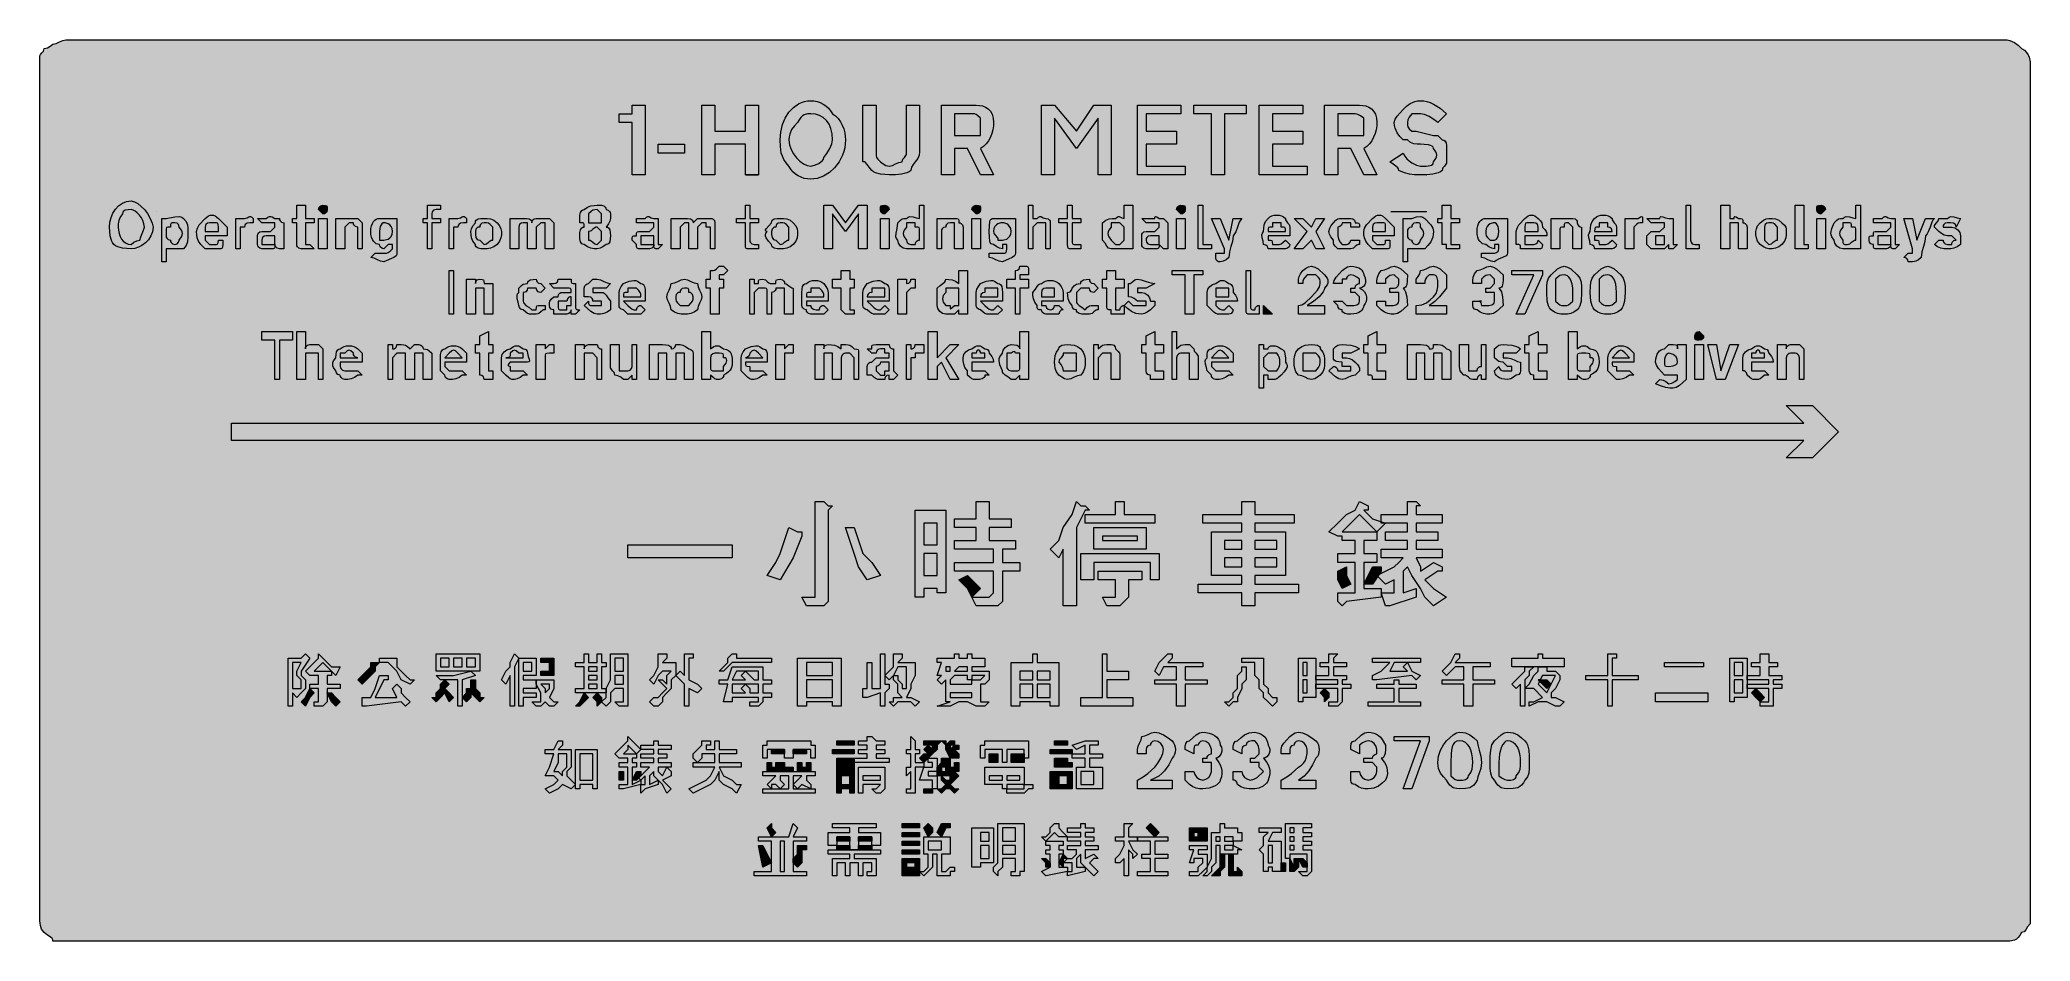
# Model space of a CAD drawing. Header units: metres. Extents: x 10 to 558, y 10 to 259.
import ezdxf

# ---------------------------------------------------------------- set-up
doc = ezdxf.new("R2010")
doc.units = ezdxf.units.M
for name, color, linetype, true_color in [('FILL_FIREBRICK_C36B00', 7, 'Continuous', 0xc36b00), ('FILL_WHITE_FFFFFF', 7, 'Continuous', 0xffffff), ('STROKE_WHITE_FFFFFF', 7, 'Continuous', 0xffffff)]:
    doc.layers.add(name, color=color, linetype=linetype, true_color=true_color)

msp = doc.modelspace()

# ---------------------------------------------------------------- hatches: boundary and pattern name
at = {"layer": 'FILL_FIREBRICK_C36B00', "true_color": 0xc36b00}
h = msp.add_hatch(color=7, dxfattribs=at)
h.dxf.hatch_style = 1
h.paths.add_polyline_path([(551.8, 258.67), (552.54, 258.51), (553.8, 257.97), (554.83, 257.2), (555.75, 256.32), (556.54, 255.82), (557.14, 255.23), (557.56, 254.59), (557.85, 253.92), (558.11, 252.61), (558.15, 251.52), (558.15, 17.52), (558.15, 15.12), (557.44, 14.24), (556.95, 13.47), (556.46, 12.93), (556.15, 12.77), (555.75, 12.72), (555.3, 11.93), (554.83, 11.33), (554.34, 10.91), (553.8, 10.62), (552.54, 10.36), (550.95, 10.32), (16.95, 10.32), (13.35, 10.32), (13.3, 10.72), (13.14, 11.03), (12.6, 11.52), (11.83, 12.01), (10.95, 12.72), (10.26, 13.64), (9.9, 14.67), (9.77, 15.93), (9.75, 17.52), (9.75, 251.52), (9.75, 253.92), (9.8, 254.32), (9.94, 254.63), (10.35, 255.12), (10.76, 255.61), (10.9, 255.92), (10.95, 256.32), (11.83, 256.51), (12.6, 256.92), (13.35, 257.52), (14.25, 257.71), (15.15, 258.12), (16.05, 258.53), (16.95, 258.72), (550.95, 258.72), (551.8, 258.67)])
at = {"layer": 'FILL_WHITE_FFFFFF', "true_color": 0xffffff}
h = msp.add_hatch(color=7, dxfattribs=at)
h.dxf.hatch_style = 1
h.paths.add_polyline_path([(223.93, 241.69), (224.79, 241.41), (225.6, 241.02), (226.36, 240.51), (227.04, 239.89), (227.65, 239.16), (228.15, 238.32), (228.99, 237.76), (229.72, 237.03), (230.34, 236.15), (230.85, 235.17), (231.24, 234.14), (231.52, 233.09), (231.69, 232.07), (231.75, 231.12), (231.69, 230.01), (231.53, 228.93), (231.28, 227.9), (230.92, 226.9), (229.98, 225.07), (228.75, 223.47), (227.3, 222.16), (225.67, 221.16), (223.94, 220.54), (223.05, 220.38), (222.15, 220.32), (221.25, 220.38), (220.37, 220.54), (219.51, 220.83), (218.7, 221.22), (217.94, 221.73), (217.26, 222.34), (216.65, 223.08), (216.15, 223.92), (215.36, 224.82), (214.76, 225.72), (214.34, 226.62), (214.05, 227.52), (213.79, 229.32), (213.75, 231.12), (213.91, 233.31), (214.39, 235.34), (215.14, 237.17), (216.15, 238.77), (217.38, 240.08), (218.81, 241.08), (219.59, 241.44), (220.41, 241.7), (221.26, 241.86), (222.15, 241.92), (223.05, 241.86), (223.93, 241.69)])
h.paths.add_polyline_path([(220.35, 238.02), (219.9, 237.73), (219.45, 237.31), (219, 236.71), (218.55, 235.92), (217.67, 235), (216.9, 233.97), (216.36, 232.71), (216.2, 231.97), (216.15, 231.12), (216.31, 229.78), (216.75, 228.48), (217.42, 227.26), (218.25, 226.17), (219.2, 225.25), (220.2, 224.54), (221.2, 224.08), (222.15, 223.92), (223.22, 224.13), (224.4, 224.67), (225.36, 225.44), (225.64, 225.87), (225.75, 226.32), (226.63, 227.41), (227.4, 228.72), (227.94, 230.03), (228.15, 231.12), (228.04, 232.81), (227.72, 234.27), (227.2, 235.51), (226.5, 236.52), (225.63, 237.31), (224.61, 237.87), (223.44, 238.21), (222.15, 238.32), (221.25, 238.28), (220.35, 238.02)], flags=16)
h = msp.add_hatch(color=7, dxfattribs=at)
h.dxf.hatch_style = 1
h.paths.add_polyline_path([(393.75, 232.32), (394.95, 232.32), (396.15, 231.12), (396.55, 231.07), (396.84, 230.91), (397.2, 230.37), (397.33, 229.6), (397.35, 228.72), (397.35, 227.52), (397.35, 226.32), (397.35, 225.12), (397.3, 224.72), (397.16, 224.41), (396.75, 223.92), (396.34, 223.43), (396.2, 223.12), (396.15, 222.72), (395.65, 222.32), (395.04, 222.03), (393.6, 221.67), (391.93, 221.54), (390.15, 221.52), (388.54, 221.54), (387.15, 221.67), (385.76, 222.03), (384.15, 222.72), (384.1, 223.12), (383.94, 223.43), (383.4, 223.92), (382.63, 224.41), (381.75, 225.12), (385.35, 227.52), (385.85, 226.68), (386.44, 225.94), (387.08, 225.33), (387.75, 224.82), (389.06, 224.14), (390.15, 223.92), (391.72, 223.94), (392.85, 224.07), (393.24, 224.21), (393.53, 224.43), (393.69, 224.72), (393.75, 225.12), (394.42, 226.02), (394.59, 226.47), (394.65, 226.92), (394.59, 227.37), (394.42, 227.82), (393.75, 228.72), (393.64, 229.12), (393.36, 229.41), (392.93, 229.63), (392.4, 229.77), (391.22, 229.9), (390.15, 229.92), (389.25, 229.94), (388.35, 230.07), (387.45, 230.43), (386.55, 231.12), (385.35, 231.12), (384.47, 232.04), (383.7, 233.07), (383.16, 234.33), (383, 235.07), (382.95, 235.92), (383.16, 236.82), (383.7, 237.72), (385.35, 239.52), (386.27, 240.4), (387.3, 241.17), (388.56, 241.71), (389.3, 241.87), (390.15, 241.92), (391.05, 241.86), (391.95, 241.69), (392.85, 241.41), (393.75, 241.02), (395.55, 239.89), (397.35, 238.32), (394.95, 235.92), (393.86, 236.8), (392.55, 237.57), (391.24, 238.11), (390.15, 238.32), (387.75, 238.32), (387.06, 237.44), (386.7, 236.67), (386.55, 235.92), (386.57, 235.21), (386.7, 234.72), (387.06, 234.23), (387.75, 233.52), (388.95, 233.52), (393.75, 232.32)])
h = msp.add_hatch(color=7, dxfattribs=at)
h.dxf.hatch_style = 1
h.paths.add_polyline_path([(172.95, 221.52), (172.95, 235.92), (169.35, 235.92), (169.35, 238.32), (170.55, 238.32), (172.95, 238.32), (172.95, 240.72), (176.55, 240.72), (176.55, 221.52), (172.95, 221.52)])
h = msp.add_hatch(color=7, dxfattribs=at)
h.dxf.hatch_style = 1
h.paths.add_polyline_path([(204.15, 229.92), (195.75, 229.92), (195.75, 221.52), (192.15, 221.52), (192.15, 240.72), (195.75, 240.72), (195.75, 233.52), (204.15, 233.52), (204.15, 240.72), (207.75, 240.72), (207.75, 221.52), (204.15, 221.52), (204.15, 229.92)])
h = msp.add_hatch(color=7, dxfattribs=at)
h.dxf.hatch_style = 1
h.paths.add_polyline_path([(240.15, 228.72), (240.15, 227.52), (240.17, 226.81), (240.3, 226.32), (240.66, 225.83), (241.35, 225.12), (242.1, 224.52), (242.87, 224.11), (243.75, 223.92), (244.65, 224.11), (245.55, 224.52), (246.45, 224.93), (247.35, 225.12), (247.4, 225.52), (247.54, 225.83), (247.95, 226.32), (248.36, 226.81), (248.5, 227.12), (248.55, 227.52), (248.55, 228.72), (248.55, 240.72), (252.15, 240.72), (252.15, 228.72), (252.13, 227.82), (252, 226.92), (251.64, 226.02), (250.95, 225.12), (250.35, 224.37), (249.94, 223.6), (249.75, 222.72), (249.25, 222.32), (248.64, 222.03), (247.2, 221.67), (245.53, 221.54), (243.75, 221.52), (241.35, 221.67), (240.04, 222.03), (239.45, 222.32), (238.95, 222.72), (238.24, 223.6), (237.75, 224.37), (237.26, 224.91), (236.95, 225.07), (236.55, 225.12), (236.55, 228.72), (236.55, 240.72), (240.15, 240.72), (240.15, 228.72)])
h = msp.add_hatch(color=7, dxfattribs=at)
h.dxf.hatch_style = 1
h.paths.add_polyline_path([(267.75, 240.72), (268.65, 240.66), (269.51, 240.48), (270.32, 240.15), (271.05, 239.67), (271.66, 239.02), (272.14, 238.19), (272.44, 237.16), (272.55, 235.92), (272.49, 234.97), (272.32, 233.95), (272.04, 232.9), (271.65, 231.87), (271.14, 230.89), (270.52, 230.01), (269.79, 229.28), (268.95, 228.72), (272.55, 221.52), (268.95, 221.52), (265.35, 228.72), (261.75, 228.72), (261.75, 221.52), (258.15, 221.52), (258.15, 240.72), (267.75, 240.72)])
h.paths.add_polyline_path([(268.95, 232.32), (268.95, 234.72), (268.95, 237.12), (268.24, 237.81), (267.75, 238.17), (267.26, 238.3), (266.55, 238.32), (261.75, 238.32), (261.75, 232.32), (266.55, 232.32), (268.95, 232.32)], flags=16)
h = msp.add_hatch(color=7, dxfattribs=at)
h.dxf.hatch_style = 1
h.paths.add_polyline_path([(285.75, 240.72), (289.35, 240.72), (295.35, 233.52), (300.15, 240.72), (304.95, 240.72), (304.95, 221.52), (301.35, 221.52), (301.35, 237.12), (295.35, 228.72), (289.35, 237.12), (289.35, 221.52), (285.75, 221.52), (285.75, 240.72)])
h = msp.add_hatch(color=7, dxfattribs=at)
h.dxf.hatch_style = 1
h.paths.add_polyline_path([(312.15, 240.72), (324.15, 240.72), (324.15, 238.32), (314.55, 238.32), (314.55, 233.52), (322.95, 233.52), (322.95, 229.92), (314.55, 229.92), (314.55, 223.92), (325.35, 223.92), (325.35, 221.52), (312.15, 221.52), (312.15, 240.72)])
h = msp.add_hatch(color=7, dxfattribs=at)
h.dxf.hatch_style = 1
h.paths.add_polyline_path([(342.15, 238.32), (336.15, 238.32), (336.15, 221.52), (332.55, 221.52), (332.55, 238.32), (327.75, 238.32), (327.75, 240.72), (342.15, 240.72), (342.15, 238.32)])
h = msp.add_hatch(color=7, dxfattribs=at)
h.dxf.hatch_style = 1
h.paths.add_polyline_path([(345.75, 240.72), (357.75, 240.72), (357.75, 238.32), (349.35, 238.32), (349.35, 233.52), (357.75, 233.52), (357.75, 229.92), (349.35, 229.92), (349.35, 223.92), (358.95, 223.92), (358.95, 221.52), (345.75, 221.52), (345.75, 240.72)])
h = msp.add_hatch(color=7, dxfattribs=at)
h.dxf.hatch_style = 1
h.paths.add_polyline_path([(373.35, 240.72), (374.25, 240.66), (375.11, 240.48), (375.92, 240.15), (376.65, 239.67), (377.26, 239.02), (377.74, 238.19), (378.04, 237.16), (378.15, 235.92), (378.09, 234.97), (377.92, 233.95), (377.64, 232.9), (377.25, 231.87), (376.74, 230.89), (376.12, 230.01), (375.39, 229.28), (374.55, 228.72), (378.15, 221.52), (374.55, 221.52), (370.95, 228.72), (367.35, 228.72), (367.35, 221.52), (363.75, 221.52), (363.75, 240.72), (373.35, 240.72)])
h.paths.add_polyline_path([(374.55, 232.32), (374.55, 234.72), (374.55, 237.12), (373.67, 237.81), (372.9, 238.17), (372.15, 238.32), (367.35, 238.32), (367.35, 232.32), (372.15, 232.32), (374.55, 232.32)], flags=16)
h = msp.add_hatch(color=7, dxfattribs=at)
h.dxf.hatch_style = 1
h.paths.add_polyline_path([(180.15, 229.92), (187.35, 229.92), (187.35, 227.52), (180.15, 227.52), (180.15, 229.92)])
h = msp.add_hatch(color=7, dxfattribs=at)
h.dxf.hatch_style = 1
h.paths.add_polyline_path([(36.75, 213.57), (38.55, 211.92), (39.43, 210.83), (40.2, 209.52), (40.74, 208.21), (40.95, 207.12), (40.79, 205.83), (40.35, 204.66), (39.68, 203.64), (38.85, 202.77), (37.9, 202.07), (36.9, 201.55), (35.9, 201.23), (34.95, 201.12), (32.55, 201.27), (31.24, 201.63), (30.65, 201.92), (30.15, 202.32), (29.75, 202.82), (29.46, 203.41), (29.1, 204.72), (28.95, 207.12), (29.06, 208.46), (29.38, 209.76), (29.9, 210.98), (30.6, 212.07), (31.47, 212.99), (32.49, 213.7), (33.66, 214.16), (34.95, 214.32), (35.85, 214.11), (36.75, 213.57)])
h.paths.add_polyline_path([(33.3, 211.77), (32.76, 211.41), (32.6, 211.12), (32.55, 210.72), (31.86, 209.82), (31.5, 208.92), (31.37, 208.02), (31.35, 207.12), (31.41, 206.22), (31.57, 205.36), (31.86, 204.55), (32.25, 203.82), (32.76, 203.21), (33.37, 202.73), (34.11, 202.43), (34.95, 202.32), (35.7, 202.92), (36.47, 203.33), (37.35, 203.52), (37.54, 204.42), (37.95, 205.32), (38.36, 206.22), (38.55, 207.12), (38.44, 208.02), (38.16, 208.88), (37.73, 209.69), (37.2, 210.42), (36.62, 211.03), (36.02, 211.51), (35.45, 211.81), (34.95, 211.92), (34.07, 211.9), (33.3, 211.77)], flags=16)
h = msp.add_hatch(color=7, dxfattribs=at)
h.dxf.hatch_style = 1
h.paths.add_polyline_path([(48.26, 210.03), (48.85, 209.86), (49.35, 209.52), (50.04, 208.62), (50.4, 207.72), (50.53, 206.82), (50.55, 205.92), (50.53, 204.33), (50.4, 203.07), (50.04, 202.04), (49.35, 201.12), (46.95, 201.12), (45.75, 201.12), (44.55, 201.12), (44.55, 197.52), (43.35, 197.52), (43.35, 209.52), (44.55, 209.52), (46.95, 209.97), (48.26, 210.03)])
h.paths.add_polyline_path([(44.7, 206.97), (44.57, 206.61), (44.55, 205.92), (44.55, 204.72), (44.6, 204.32), (44.74, 204.03), (45.15, 203.67), (45.75, 203.52), (45.8, 203.12), (45.94, 202.83), (46.35, 202.47), (46.95, 202.32), (47.35, 202.37), (47.64, 202.51), (48, 202.92), (48.15, 203.52), (48.82, 204.42), (48.99, 204.87), (49.05, 205.32), (48.99, 205.77), (48.82, 206.22), (48.15, 207.12), (48.1, 207.52), (47.96, 207.81), (47.55, 208.17), (46.95, 208.32), (46.26, 208.3), (45.9, 208.17), (45.77, 207.81), (45.75, 207.12), (45.06, 207.1), (44.7, 206.97)], flags=16)
h = msp.add_hatch(color=7, dxfattribs=at)
h.dxf.hatch_style = 1
h.paths.add_polyline_path([(54.15, 202.32), (53.46, 203.22), (53.1, 204.12), (52.97, 205.02), (52.95, 205.92), (53.16, 206.82), (53.7, 207.72), (55.35, 209.52), (56.25, 210.19), (56.7, 210.36), (57.15, 210.42), (57.6, 210.36), (58.05, 210.19), (58.95, 209.52), (61.35, 207.12), (61.35, 204.72), (55.35, 204.72), (55.35, 203.52), (56.55, 202.32), (57.75, 202.32), (58.44, 202.34), (58.8, 202.47), (58.93, 202.83), (58.95, 203.52), (60.15, 203.52), (60.15, 202.32), (60.13, 201.63), (60, 201.27), (59.64, 201.14), (58.95, 201.12), (56.55, 201.12), (55.35, 201.12), (54.15, 202.32)])
h.paths.add_polyline_path([(58.95, 207.12), (58.93, 207.81), (58.8, 208.17), (58.44, 208.3), (57.75, 208.32), (56.55, 208.32), (55.95, 208.17), (55.54, 207.81), (55.4, 207.52), (55.35, 207.12), (55.35, 205.92), (58.95, 205.92), (58.95, 207.12)], flags=16)
h = msp.add_hatch(color=7, dxfattribs=at)
h.dxf.hatch_style = 1
h.paths.add_polyline_path([(66.15, 209.52), (66.86, 209.69), (67.35, 209.97), (67.58, 210.05), (67.84, 210.03), (68.15, 209.86), (68.55, 209.52), (68.55, 208.32), (67.67, 208.3), (66.9, 208.17), (66.36, 207.81), (66.2, 207.52), (66.15, 207.12), (64.95, 207.12), (64.95, 205.92), (64.95, 201.12), (63.75, 201.12), (63.75, 209.52), (64.95, 209.52), (66.15, 209.52)])
h = msp.add_hatch(color=7, dxfattribs=at)
h.dxf.hatch_style = 1
h.paths.add_polyline_path([(74.4, 201.27), (74.04, 201.14), (73.35, 201.12), (72.15, 201.12), (70.95, 201.12), (70.35, 201.27), (69.94, 201.63), (69.8, 201.92), (69.75, 202.32), (69.75, 203.52), (69.75, 204.72), (69.8, 205.12), (69.94, 205.41), (70.35, 205.77), (70.95, 205.92), (72.15, 205.92), (73.35, 205.92), (74.55, 207.12), (74.55, 208.32), (73.35, 208.32), (72.15, 208.32), (70.95, 208.32), (69.75, 209.52), (70.95, 209.52), (72.15, 209.52), (72.6, 209.86), (73.03, 210.03), (73.44, 210.05), (73.8, 209.97), (74.55, 209.52), (75.75, 209.52), (75.8, 209.12), (75.94, 208.83), (76.35, 208.47), (76.95, 208.32), (76.95, 205.92), (76.95, 203.52), (76.95, 202.32), (76.95, 201.12), (75.75, 201.12), (75.15, 201.27), (74.74, 201.63), (74.6, 201.92), (74.55, 202.32), (74.53, 201.63), (74.4, 201.27)])
h.paths.add_polyline_path([(74.55, 203.52), (74.55, 204.72), (73.35, 204.72), (72.15, 204.72), (71.55, 204.57), (71.14, 204.21), (71, 203.92), (70.95, 203.52), (70.95, 202.32), (72.15, 202.32), (73.35, 202.32), (74.55, 202.32), (74.55, 203.52)], flags=16)
h = msp.add_hatch(color=7, dxfattribs=at)
h.dxf.hatch_style = 1
h.paths.add_polyline_path([(82.95, 202.32), (84.15, 202.32), (85.35, 201.12), (81.75, 201.12), (81.15, 201.27), (80.74, 201.63), (80.6, 201.92), (80.55, 202.32), (80.55, 208.32), (79.35, 208.32), (79.35, 209.52), (80.55, 209.52), (80.55, 213.12), (82.95, 213.12), (82.95, 209.52), (85.35, 209.52), (85.35, 208.32), (82.95, 208.32), (82.95, 203.52), (82.95, 202.32)])
h = msp.add_hatch(color=7, dxfattribs=at)
h.dxf.hatch_style = 1
h.paths.add_polyline_path([(88.8, 211.32), (88.44, 210.91), (88.15, 210.77), (87.75, 210.72), (86.55, 211.92), (86.6, 212.32), (86.74, 212.61), (87.15, 212.97), (87.75, 213.12), (88.44, 213.1), (88.8, 212.97), (88.93, 212.61), (88.95, 211.92), (88.8, 211.32)])
h = msp.add_hatch(color=7, dxfattribs=at)
h.dxf.hatch_style = 1
h.paths.add_polyline_path([(86.55, 201.12), (86.55, 209.52), (88.95, 209.52), (88.95, 201.12), (86.55, 201.12)])
h = msp.add_hatch(color=7, dxfattribs=at)
h.dxf.hatch_style = 1
h.paths.add_polyline_path([(93.75, 207.12), (93.75, 205.92), (93.75, 201.12), (91.35, 201.12), (91.35, 209.52), (93.75, 209.52), (94.95, 209.52), (97.35, 209.52), (98.55, 208.32), (98.55, 207.12), (98.55, 201.12), (97.35, 201.12), (97.35, 207.12), (96.75, 207.27), (96.34, 207.63), (96.2, 207.92), (96.15, 208.32), (94.95, 208.32), (93.75, 207.12)])
h = msp.add_hatch(color=7, dxfattribs=at)
h.dxf.hatch_style = 1
h.paths.add_polyline_path([(108.15, 201.12), (108.15, 199.92), (108.09, 199.52), (107.92, 199.21), (107.25, 198.72), (104.55, 197.52), (103.65, 197.71), (102.75, 198.12), (101.85, 198.53), (100.95, 198.72), (102.15, 199.92), (104.55, 199.92), (105.26, 199.94), (105.75, 200.07), (106.24, 200.43), (106.95, 201.12), (106.95, 202.32), (105.75, 202.32), (104.55, 201.12), (103.95, 201.27), (103.54, 201.63), (103.4, 201.92), (103.35, 202.32), (102.9, 202.38), (102.47, 202.54), (102.06, 202.83), (101.7, 203.22), (101.39, 203.73), (101.16, 204.34), (101, 205.08), (100.95, 205.92), (101, 206.76), (101.16, 207.49), (101.39, 208.11), (101.7, 208.62), (102.06, 209.01), (102.47, 209.29), (102.9, 209.46), (103.35, 209.52), (104.55, 209.52), (105.75, 209.52), (106.95, 209.52), (108.15, 209.52), (108.15, 201.12)])
h.paths.add_polyline_path([(103.95, 208.02), (103.54, 207.31), (103.4, 206.71), (103.35, 205.92), (103.35, 203.52), (104.55, 203.52), (104.92, 203.56), (105.75, 203.82), (106.19, 204.11), (106.57, 204.53), (106.85, 205.13), (106.95, 205.92), (106.85, 206.71), (106.57, 207.31), (106.19, 207.73), (105.75, 208.02), (104.92, 208.28), (104.55, 208.32), (104.36, 208.28), (103.95, 208.02)], flags=16)
h = msp.add_hatch(color=7, dxfattribs=at)
h.dxf.hatch_style = 1
h.paths.add_polyline_path([(117.75, 201.12), (116.55, 201.12), (116.55, 208.32), (115.35, 208.32), (115.35, 209.52), (116.55, 209.52), (116.55, 211.92), (116.55, 213.12), (117.75, 213.12), (118.95, 213.12), (120.15, 213.12), (120.15, 211.92), (118.95, 211.92), (118.55, 211.87), (118.26, 211.73), (117.9, 211.32), (117.75, 210.72), (117.75, 209.52), (120.15, 209.52), (120.15, 208.32), (117.75, 208.32), (117.75, 201.12)])
h = msp.add_hatch(color=7, dxfattribs=at)
h.dxf.hatch_style = 1
h.paths.add_polyline_path([(124.95, 209.52), (125.66, 209.69), (126.15, 209.97), (126.38, 210.05), (126.64, 210.03), (126.95, 209.86), (127.35, 209.52), (127.35, 208.32), (126.47, 208.3), (125.7, 208.17), (125.16, 207.81), (125, 207.52), (124.95, 207.12), (123.75, 207.12), (123.75, 205.92), (123.75, 201.12), (122.55, 201.12), (122.55, 209.52), (123.75, 209.52), (124.95, 209.52)])
h = msp.add_hatch(color=7, dxfattribs=at)
h.dxf.hatch_style = 1
h.paths.add_polyline_path([(129.06, 207.44), (129.75, 208.32), (129.8, 208.72), (129.96, 209.01), (130.5, 209.37), (131.27, 209.5), (132.15, 209.52), (133.05, 209.5), (133.95, 209.37), (134.85, 209.01), (135.75, 208.32), (136.44, 207.44), (136.8, 206.67), (136.95, 205.92), (136.93, 205.02), (136.8, 204.12), (136.44, 203.22), (135.75, 202.32), (134.85, 201.63), (133.95, 201.27), (133.05, 201.14), (132.15, 201.12), (131.27, 201.14), (130.5, 201.27), (129.96, 201.63), (129.8, 201.92), (129.75, 202.32), (129.06, 203.22), (128.7, 204.12), (128.57, 205.02), (128.55, 205.92), (128.7, 206.67), (129.06, 207.44)])
h.paths.add_polyline_path([(131.14, 207.81), (131, 207.52), (130.95, 207.12), (130.55, 207.07), (130.26, 206.93), (129.9, 206.52), (129.75, 205.92), (129.77, 205.04), (129.9, 204.27), (130.26, 203.73), (130.55, 203.57), (130.95, 203.52), (132.15, 202.32), (132.55, 202.37), (132.86, 202.51), (133.35, 202.92), (133.84, 203.33), (134.15, 203.47), (134.55, 203.52), (134.55, 205.92), (134.55, 207.12), (133.84, 207.81), (133.35, 208.17), (132.86, 208.3), (132.15, 208.32), (131.55, 208.17), (131.14, 207.81)], flags=16)
h = msp.add_hatch(color=7, dxfattribs=at)
h.dxf.hatch_style = 1
h.paths.add_polyline_path([(142.95, 209.52), (143.83, 209.5), (144.6, 209.37), (145.14, 209.01), (145.3, 208.72), (145.35, 208.32), (145.4, 208.72), (145.54, 209.01), (145.95, 209.37), (146.55, 209.52), (147.75, 209.52), (150.15, 209.52), (151.35, 208.32), (151.35, 207.12), (151.35, 201.12), (148.95, 201.12), (148.95, 207.12), (148.95, 208.32), (147.75, 208.32), (146.55, 207.12), (146.55, 205.92), (146.55, 201.12), (144.15, 201.12), (144.15, 207.12), (144.15, 208.32), (142.95, 208.32), (142.35, 208.17), (141.94, 207.81), (141.8, 207.52), (141.75, 207.12), (141.75, 205.92), (141.75, 201.12), (139.35, 201.12), (139.35, 209.52), (141.75, 209.52), (142.95, 209.52)])
h = msp.add_hatch(color=7, dxfattribs=at)
h.dxf.hatch_style = 1
h.paths.add_polyline_path([(166.8, 206.37), (166.93, 205.6), (166.95, 204.72), (166.93, 203.84), (166.8, 203.07), (166.44, 202.53), (166.15, 202.37), (165.75, 202.32), (164.87, 201.63), (164.1, 201.27), (163.35, 201.12), (162.45, 201.14), (161.55, 201.27), (160.65, 201.63), (159.75, 202.32), (159.35, 202.37), (159.06, 202.53), (158.7, 203.07), (158.57, 203.84), (158.55, 204.72), (158.57, 205.6), (158.7, 206.37), (159.06, 206.91), (159.35, 207.07), (159.75, 207.12), (159.73, 207.81), (159.6, 208.17), (159.24, 208.3), (158.55, 208.32), (158.55, 209.52), (158.57, 210.4), (158.7, 211.17), (159.06, 211.71), (159.35, 211.87), (159.75, 211.92), (160.65, 212.61), (161.55, 212.97), (162.45, 213.1), (163.35, 213.12), (164.55, 213.12), (165.15, 212.97), (165.56, 212.61), (165.7, 212.32), (165.75, 211.92), (166.35, 211.77), (166.76, 211.41), (166.9, 211.12), (166.95, 210.72), (166.95, 209.52), (166.8, 208.77), (166.44, 208), (165.75, 207.12), (166.15, 207.07), (166.44, 206.91), (166.8, 206.37)])
h.paths.add_polyline_path([(162.15, 206.52), (161.66, 206.11), (161.35, 205.97), (160.95, 205.92), (160.95, 204.72), (160.95, 203.52), (161.35, 203.47), (161.66, 203.33), (162.15, 202.92), (162.64, 202.51), (162.95, 202.37), (163.35, 202.32), (164.55, 203.52), (164.55, 204.72), (164.55, 205.92), (163.35, 207.12), (162.95, 207.07), (162.64, 206.93), (162.15, 206.52)], flags=16)
h.paths.add_polyline_path([(164.55, 209.52), (164.55, 210.72), (163.35, 211.92), (162.64, 211.9), (162.15, 211.77), (161.66, 211.41), (160.95, 210.72), (160.95, 209.52), (160.95, 208.32), (162.15, 208.32), (163.35, 208.32), (164.55, 208.32), (164.55, 209.52)], flags=16)
h = msp.add_hatch(color=7, dxfattribs=at)
h.dxf.hatch_style = 1
h.paths.add_polyline_path([(178.76, 201.63), (178.35, 201.27), (177.75, 201.12), (176.55, 201.12), (175.35, 201.12), (174.66, 201.14), (174.3, 201.27), (174.17, 201.63), (174.15, 202.32), (172.95, 203.52), (172.97, 204.21), (173.1, 204.57), (173.46, 204.7), (174.15, 204.72), (174.17, 205.41), (174.3, 205.77), (174.66, 205.9), (175.35, 205.92), (176.55, 205.92), (177.75, 205.92), (178.95, 207.12), (178.95, 208.32), (177.75, 208.32), (176.55, 208.32), (175.35, 208.32), (174.15, 208.32), (174.15, 209.52), (175.35, 209.52), (176.55, 209.52), (176.95, 209.86), (177.26, 210.03), (177.52, 210.05), (177.75, 209.97), (178.24, 209.69), (178.95, 209.52), (180.15, 209.52), (180.15, 208.32), (180.15, 205.92), (180.15, 203.52), (180.15, 202.32), (181.35, 202.32), (180.15, 201.12), (179.46, 201.14), (179.1, 201.27), (178.97, 201.63), (178.95, 202.32), (178.9, 201.92), (178.76, 201.63)])
h.paths.add_polyline_path([(178.95, 203.52), (178.95, 204.72), (177.75, 204.72), (176.55, 204.72), (175.35, 204.72), (175.35, 203.52), (175.35, 202.32), (176.55, 202.32), (177.75, 202.32), (178.95, 202.32), (178.95, 203.52)], flags=16)
h = msp.add_hatch(color=7, dxfattribs=at)
h.dxf.hatch_style = 1
h.paths.add_polyline_path([(187.35, 209.52), (188.23, 209.5), (189, 209.37), (189.54, 209.01), (189.7, 208.72), (189.75, 208.32), (190.95, 209.52), (192.15, 209.52), (194.55, 209.52), (194.95, 209.47), (195.24, 209.33), (195.6, 208.92), (195.75, 208.32), (195.75, 207.12), (195.75, 201.12), (194.55, 201.12), (194.55, 207.12), (193.35, 207.12), (193.35, 208.32), (192.15, 208.32), (190.95, 207.12), (190.95, 205.92), (190.95, 201.12), (188.55, 201.12), (188.55, 207.12), (188.55, 208.32), (187.35, 208.32), (186.15, 207.12), (186.15, 205.92), (186.15, 201.12), (183.75, 201.12), (183.75, 209.52), (186.15, 209.52), (187.35, 209.52)])
h = msp.add_hatch(color=7, dxfattribs=at)
h.dxf.hatch_style = 1
h.paths.add_polyline_path([(205.4, 203.12), (205.54, 202.83), (205.95, 202.47), (206.55, 202.32), (207.75, 202.32), (207.75, 201.12), (205.35, 201.12), (204.66, 201.14), (204.3, 201.27), (204.17, 201.63), (204.15, 202.32), (204.15, 208.32), (201.75, 208.32), (201.75, 209.52), (204.15, 209.52), (204.15, 213.12), (205.35, 213.12), (205.35, 209.52), (207.75, 209.52), (207.75, 208.32), (205.35, 208.32), (205.35, 203.52), (205.4, 203.12)])
h = msp.add_hatch(color=7, dxfattribs=at)
h.dxf.hatch_style = 1
h.paths.add_polyline_path([(209.66, 206.13), (209.69, 206.36), (209.85, 206.67), (211.35, 208.32), (211.4, 208.72), (211.56, 209.01), (212.1, 209.37), (212.87, 209.5), (213.75, 209.52), (214.65, 209.5), (215.55, 209.37), (216.45, 209.01), (217.35, 208.32), (218.04, 207.44), (218.4, 206.67), (218.55, 205.92), (218.53, 205.02), (218.4, 204.12), (218.04, 203.22), (217.35, 202.32), (216.45, 201.63), (215.55, 201.27), (214.65, 201.14), (213.75, 201.12), (212.87, 201.14), (212.1, 201.27), (211.56, 201.63), (211.4, 201.92), (211.35, 202.32), (210.49, 203.22), (209.85, 204.12), (209.69, 204.57), (209.66, 205.02), (209.81, 205.47), (210.15, 205.92), (209.81, 205.97), (209.66, 206.13)])
h.paths.add_polyline_path([(212.74, 207.81), (212.6, 207.52), (212.55, 207.12), (212.15, 207.07), (211.86, 206.93), (211.5, 206.52), (211.35, 205.92), (211.37, 205.04), (211.5, 204.27), (211.86, 203.73), (212.15, 203.57), (212.55, 203.52), (213.75, 202.32), (214.15, 202.37), (214.46, 202.51), (214.95, 202.92), (215.44, 203.33), (215.75, 203.47), (216.15, 203.52), (216.15, 205.92), (216.15, 207.12), (215.44, 207.81), (214.95, 208.17), (214.46, 208.3), (213.75, 208.32), (213.15, 208.17), (212.74, 207.81)], flags=16)
h = msp.add_hatch(color=7, dxfattribs=at)
h.dxf.hatch_style = 1
h.paths.add_polyline_path([(225.75, 213.12), (228.15, 213.12), (231.75, 208.32), (235.35, 213.12), (237.75, 213.12), (237.75, 201.12), (235.35, 201.12), (235.35, 210.72), (231.75, 205.92), (228.15, 210.72), (228.15, 201.12), (225.75, 201.12), (225.75, 213.12)])
h = msp.add_hatch(color=7, dxfattribs=at)
h.dxf.hatch_style = 1
h.paths.add_polyline_path([(242.55, 210.72), (242.15, 210.77), (241.86, 210.91), (241.5, 211.32), (241.35, 211.92), (241.37, 212.61), (241.5, 212.97), (241.86, 213.1), (242.55, 213.12), (243.15, 212.97), (243.56, 212.61), (243.7, 212.32), (243.75, 211.92), (242.55, 210.72)])
h = msp.add_hatch(color=7, dxfattribs=at)
h.dxf.hatch_style = 1
h.paths.add_polyline_path([(241.35, 201.12), (241.35, 209.52), (243.75, 209.52), (243.75, 201.12), (241.35, 201.12)])
h = msp.add_hatch(color=7, dxfattribs=at)
h.dxf.hatch_style = 1
h.paths.add_polyline_path([(248.55, 201.12), (247.67, 201.33), (246.9, 201.87), (246.36, 202.64), (246.15, 203.52), (245.81, 203.97), (245.64, 204.44), (245.7, 205.47), (245.98, 206.73), (246.15, 208.32), (246.86, 209.01), (247.35, 209.37), (247.84, 209.5), (248.55, 209.52), (249, 209.86), (249.45, 210.03), (250.35, 209.97), (251.25, 209.69), (252.15, 209.52), (252.15, 213.12), (253.35, 213.12), (253.35, 201.12), (252.15, 201.12), (249.75, 201.12), (248.55, 201.12)])
h.paths.add_polyline_path([(251.46, 203.33), (251.75, 203.47), (252.15, 203.52), (252.15, 204.72), (252.15, 205.92), (252.13, 206.61), (252, 206.97), (251.64, 207.1), (250.95, 207.12), (250.95, 208.32), (249.75, 208.32), (248.55, 208.32), (248.55, 207.12), (247.87, 206.22), (247.71, 205.77), (247.65, 205.32), (247.71, 204.87), (247.87, 204.42), (248.55, 203.52), (248.6, 203.12), (248.74, 202.83), (249.15, 202.47), (249.75, 202.32), (250.95, 202.32), (251.1, 202.92), (251.46, 203.33)], flags=16)
h = msp.add_hatch(color=7, dxfattribs=at)
h.dxf.hatch_style = 1
h.paths.add_polyline_path([(259.95, 208.17), (259.54, 207.81), (259.4, 207.52), (259.35, 207.12), (258.75, 206.97), (258.34, 206.61), (258.2, 206.32), (258.15, 205.92), (258.15, 201.12), (256.95, 201.12), (256.95, 209.52), (258.15, 209.52), (260.55, 209.52), (261.75, 209.52), (262.44, 209.5), (262.8, 209.37), (262.93, 209.01), (262.95, 208.32), (263.35, 208.27), (263.64, 208.13), (264, 207.72), (264.15, 207.12), (264.15, 201.12), (261.75, 201.12), (261.75, 207.12), (261.75, 208.32), (260.55, 208.32), (259.95, 208.17)])
h = msp.add_hatch(color=7, dxfattribs=at)
h.dxf.hatch_style = 1
h.paths.add_polyline_path([(268.8, 211.32), (268.44, 210.91), (268.15, 210.77), (267.75, 210.72), (266.55, 211.92), (266.6, 212.32), (266.74, 212.61), (267.15, 212.97), (267.75, 213.12), (268.44, 213.1), (268.8, 212.97), (268.93, 212.61), (268.95, 211.92), (268.8, 211.32)])
h = msp.add_hatch(color=7, dxfattribs=at)
h.dxf.hatch_style = 1
h.paths.add_polyline_path([(266.55, 201.12), (266.55, 209.52), (268.95, 209.52), (268.95, 201.12), (266.55, 201.12)])
h = msp.add_hatch(color=7, dxfattribs=at)
h.dxf.hatch_style = 1
h.paths.add_polyline_path([(278.55, 201.12), (278.55, 199.92), (278.49, 199.52), (278.32, 199.21), (277.65, 198.72), (274.95, 197.52), (274.05, 197.71), (273.15, 198.12), (272.25, 198.53), (271.35, 198.72), (271.35, 199.92), (274.95, 199.92), (275.64, 199.94), (276, 200.07), (276.13, 200.43), (276.15, 201.12), (276.15, 202.32), (274.95, 202.32), (274.95, 201.12), (274.2, 201.27), (273.43, 201.63), (272.55, 202.32), (272.15, 202.38), (271.86, 202.54), (271.64, 202.83), (271.5, 203.22), (271.37, 204.34), (271.35, 205.92), (271.37, 207.49), (271.5, 208.62), (271.64, 209.01), (271.86, 209.29), (272.15, 209.46), (272.55, 209.52), (274.95, 209.52), (276.15, 209.52), (277.35, 209.52), (278.55, 209.52), (278.55, 201.12)])
h.paths.add_polyline_path([(273.75, 208.02), (273.31, 207.73), (272.92, 207.31), (272.65, 206.71), (272.55, 205.92), (272.6, 205.52), (272.74, 205.21), (273.15, 204.72), (273.56, 204.23), (273.7, 203.92), (273.75, 203.52), (274.95, 203.52), (275.32, 203.56), (276.15, 203.82), (276.59, 204.11), (276.97, 204.53), (277.25, 205.13), (277.35, 205.92), (277.25, 206.71), (276.97, 207.31), (276.59, 207.73), (276.15, 208.02), (275.32, 208.28), (274.95, 208.32), (274.57, 208.28), (273.75, 208.02)], flags=16)
h = msp.add_hatch(color=7, dxfattribs=at)
h.dxf.hatch_style = 1
h.paths.add_polyline_path([(286.95, 208.32), (285.75, 208.32), (284.55, 208.32), (283.35, 207.12), (283.35, 201.12), (282.15, 201.12), (282.15, 213.12), (283.35, 213.12), (283.35, 209.52), (284.55, 209.52), (284.95, 209.86), (285.26, 210.03), (285.52, 210.05), (285.75, 209.97), (286.24, 209.69), (286.95, 209.52), (287.55, 209.37), (287.96, 209.01), (288.1, 208.72), (288.15, 208.32), (288.15, 207.12), (288.15, 201.12), (286.95, 201.12), (286.95, 207.12), (286.95, 208.32)])
h = msp.add_hatch(color=7, dxfattribs=at)
h.dxf.hatch_style = 1
h.paths.add_polyline_path([(294.17, 202.83), (294.3, 202.47), (294.66, 202.34), (295.35, 202.32), (296.55, 202.32), (296.55, 201.12), (294.15, 201.12), (293.46, 201.14), (293.1, 201.27), (292.97, 201.63), (292.95, 202.32), (292.95, 208.32), (290.55, 208.32), (290.55, 209.52), (292.95, 209.52), (292.95, 213.12), (294.15, 213.12), (294.15, 209.52), (296.55, 209.52), (296.55, 208.32), (294.15, 208.32), (294.15, 203.52), (294.17, 202.83)])
h = msp.add_hatch(color=7, dxfattribs=at)
h.dxf.hatch_style = 1
h.paths.add_polyline_path([(306.15, 201.12), (304.95, 201.12), (304.55, 201.17), (304.24, 201.33), (303.75, 201.87), (303.26, 202.64), (302.55, 203.52), (302.55, 208.32), (303.45, 209.01), (304.35, 209.37), (305.25, 209.5), (306.15, 209.52), (306.55, 209.86), (306.86, 210.03), (307.12, 210.05), (307.35, 209.97), (307.84, 209.69), (308.55, 209.52), (308.55, 213.12), (310.95, 213.12), (310.95, 201.12), (308.55, 201.12), (307.35, 201.12), (306.15, 201.12)])
h.paths.add_polyline_path([(308.55, 204.72), (308.55, 205.92), (308.55, 207.12), (307.35, 208.32), (304.95, 208.32), (304.95, 207.12), (304.27, 206.22), (304.11, 205.77), (304.05, 205.32), (304.11, 204.87), (304.27, 204.42), (304.95, 203.52), (306.15, 202.32), (307.35, 202.32), (308.55, 203.52), (308.55, 204.72)], flags=16)
h = msp.add_hatch(color=7, dxfattribs=at)
h.dxf.hatch_style = 1
h.paths.add_polyline_path([(318, 201.27), (317.64, 201.14), (316.95, 201.12), (315.75, 201.12), (314.55, 201.12), (313.95, 201.27), (313.54, 201.63), (313.4, 201.92), (313.35, 202.32), (313.35, 203.52), (313.35, 204.72), (313.4, 205.12), (313.54, 205.41), (313.95, 205.77), (314.55, 205.92), (315.75, 205.92), (316.95, 205.92), (318.15, 207.12), (318.15, 208.32), (316.95, 208.32), (315.75, 208.32), (314.55, 208.32), (313.35, 209.52), (314.55, 209.52), (316.95, 209.52), (317, 209.86), (317.14, 210.03), (317.55, 209.97), (318.15, 209.52), (319.35, 209.52), (320.55, 208.32), (320.55, 205.92), (320.55, 203.52), (320.55, 202.32), (320.55, 201.12), (319.35, 201.12), (318.15, 202.32), (318.13, 201.63), (318, 201.27)])
h.paths.add_polyline_path([(318.15, 203.52), (318.15, 204.72), (316.95, 204.72), (315.75, 204.72), (315.15, 204.57), (314.74, 204.21), (314.6, 203.92), (314.55, 203.52), (314.7, 202.92), (315.06, 202.51), (315.35, 202.37), (315.75, 202.32), (316.95, 202.32), (318.15, 202.32), (318.15, 203.52)], flags=16)
h = msp.add_hatch(color=7, dxfattribs=at)
h.dxf.hatch_style = 1
h.paths.add_polyline_path([(325.2, 211.32), (324.84, 210.91), (324.55, 210.77), (324.15, 210.72), (322.95, 211.92), (323, 212.32), (323.14, 212.61), (323.55, 212.97), (324.15, 213.12), (324.84, 213.1), (325.2, 212.97), (325.33, 212.61), (325.35, 211.92), (325.2, 211.32)])
h = msp.add_hatch(color=7, dxfattribs=at)
h.dxf.hatch_style = 1
h.paths.add_polyline_path([(322.95, 201.12), (322.95, 209.52), (325.35, 209.52), (325.35, 201.12), (322.95, 201.12)])
h = msp.add_hatch(color=7, dxfattribs=at)
h.dxf.hatch_style = 1
h.paths.add_polyline_path([(328.95, 213.12), (330.15, 213.12), (330.15, 203.52), (330.15, 202.32), (331.35, 202.32), (332.55, 202.32), (332.55, 201.12), (331.35, 201.12), (330.15, 201.12), (328.95, 201.12), (328.95, 202.32), (328.95, 213.12)])
h = msp.add_hatch(color=7, dxfattribs=at)
h.dxf.hatch_style = 1
h.paths.add_polyline_path([(336.15, 201.12), (332.55, 209.52), (334.95, 209.52), (337.35, 203.52), (338.55, 209.52), (340.95, 209.52), (340.55, 209.02), (340.24, 208.43), (339.75, 207.12), (339.26, 205.81), (338.95, 205.22), (338.55, 204.72), (338.36, 203.11), (337.95, 201.72), (337.54, 200.33), (337.35, 198.72), (336.6, 198.12), (335.83, 197.71), (334.95, 197.52), (334.55, 197.57), (334.26, 197.71), (333.9, 198.12), (333.75, 198.72), (333.75, 199.92), (334.95, 199.92), (336.15, 199.92), (336.15, 201.12)])
h = msp.add_hatch(color=7, dxfattribs=at)
h.dxf.hatch_style = 1
h.paths.add_polyline_path([(348.1, 201.52), (347.96, 201.81), (347.55, 202.17), (346.95, 202.32), (346.78, 203.22), (346.5, 204.12), (346.44, 205.02), (346.61, 205.47), (346.95, 205.92), (346.97, 206.82), (347.1, 207.72), (347.46, 208.62), (348.15, 209.52), (348.65, 209.91), (349.24, 210.19), (349.88, 210.36), (350.55, 210.42), (351.22, 210.36), (351.86, 210.19), (352.45, 209.91), (352.95, 209.52), (353, 209.12), (353.14, 208.81), (353.55, 208.32), (353.96, 207.83), (354.1, 207.52), (354.15, 207.12), (354.15, 204.72), (348.15, 204.72), (348.15, 203.52), (348.84, 203.5), (349.2, 203.37), (349.33, 203.01), (349.35, 202.32), (350.55, 202.32), (351.26, 202.34), (351.75, 202.47), (352.24, 202.83), (352.95, 203.52), (354.15, 202.32), (354.1, 201.92), (353.96, 201.63), (353.55, 201.27), (352.95, 201.12), (349.35, 201.12), (348.15, 201.12), (348.1, 201.52)])
h.paths.add_polyline_path([(352.93, 206.61), (352.8, 206.97), (352.44, 207.1), (351.75, 207.12), (351.75, 208.32), (349.35, 208.32), (349.35, 207.12), (348.66, 207.1), (348.3, 206.97), (348.17, 206.61), (348.15, 205.92), (352.95, 205.92), (352.93, 206.61)], flags=16)
h = msp.add_hatch(color=7, dxfattribs=at)
h.dxf.hatch_style = 1
h.paths.add_polyline_path([(360.15, 203.52), (357.75, 201.12), (355.35, 201.12), (358.95, 205.92), (355.35, 209.52), (357.75, 209.52), (360.15, 207.12), (361.35, 209.52), (363.75, 209.52), (361.35, 205.92), (363.75, 201.12), (361.35, 201.12), (360.15, 203.52)])
h = msp.add_hatch(color=7, dxfattribs=at)
h.dxf.hatch_style = 1
h.paths.add_polyline_path([(369.75, 202.32), (370.15, 202.37), (370.44, 202.51), (370.8, 202.92), (370.95, 203.52), (373.35, 203.52), (373.35, 202.32), (372.95, 202.27), (372.64, 202.13), (372.15, 201.72), (371.66, 201.31), (371.35, 201.17), (370.95, 201.12), (369.75, 201.12), (367.35, 201.12), (366.66, 201.83), (366.3, 202.32), (366.17, 202.81), (366.15, 203.52), (365.46, 204.4), (365.1, 205.17), (364.95, 205.92), (365.14, 206.8), (365.55, 207.57), (366.15, 208.32), (366.86, 209.01), (367.35, 209.37), (367.84, 209.5), (368.55, 209.52), (370.95, 209.52), (371.55, 209.37), (371.96, 209.01), (372.1, 208.72), (372.15, 208.32), (372.84, 208.3), (373.2, 208.17), (373.33, 207.81), (373.35, 207.12), (370.95, 207.12), (370.95, 208.32), (368.55, 208.32), (368.5, 207.92), (368.36, 207.63), (367.95, 207.27), (367.35, 207.12), (367.35, 204.72), (367.54, 203.84), (367.95, 203.07), (368.55, 202.32), (369.75, 202.32)])
h = msp.add_hatch(color=7, dxfattribs=at)
h.dxf.hatch_style = 1
h.paths.add_polyline_path([(375.75, 202.32), (375.06, 203.22), (374.7, 204.12), (374.57, 205.02), (374.55, 205.92), (374.76, 206.82), (375.3, 207.72), (376.95, 209.52), (377.85, 210.19), (378.3, 210.36), (378.75, 210.42), (379.2, 210.36), (379.65, 210.19), (380.55, 209.52), (382.95, 207.12), (382.95, 204.72), (376.95, 204.72), (376.95, 203.52), (378.15, 202.32), (379.35, 202.32), (380.04, 202.34), (380.4, 202.47), (380.53, 202.83), (380.55, 203.52), (381.75, 203.52), (381.75, 202.32), (381.73, 201.63), (381.6, 201.27), (381.24, 201.14), (380.55, 201.12), (378.15, 201.12), (376.95, 201.12), (375.75, 202.32)])
h.paths.add_polyline_path([(380.55, 207.12), (380.53, 207.81), (380.4, 208.17), (380.04, 208.3), (379.35, 208.32), (378.15, 208.32), (377.55, 208.17), (377.14, 207.81), (377, 207.52), (376.95, 207.12), (376.95, 205.92), (380.55, 205.92), (380.55, 207.12)], flags=16)
h = msp.add_hatch(color=7, dxfattribs=at)
h.dxf.hatch_style = 1
h.paths.add_polyline_path([(390.28, 210.03), (390.85, 209.86), (391.35, 209.52), (393, 207.72), (393.54, 206.82), (393.75, 205.92), (393.7, 205.07), (393.54, 204.33), (393, 203.07), (392.23, 202.04), (391.35, 201.12), (388.95, 201.12), (387.75, 201.12), (386.55, 201.12), (386.55, 197.52), (385.35, 197.52), (385.35, 209.52), (386.55, 209.52), (387.75, 209.52), (389.1, 209.97), (390.28, 210.03)])
h.paths.add_polyline_path([(386.74, 206.61), (386.6, 206.32), (386.55, 205.92), (386.55, 204.72), (386.6, 204.32), (386.74, 204.03), (387.15, 203.67), (387.75, 203.52), (387.8, 203.12), (387.94, 202.83), (388.35, 202.47), (388.95, 202.32), (389.35, 202.37), (389.64, 202.51), (390, 202.92), (390.15, 203.52), (390.82, 204.42), (390.99, 204.87), (391.05, 205.32), (390.99, 205.77), (390.82, 206.22), (390.15, 207.12), (390.13, 207.81), (390, 208.17), (389.64, 208.3), (388.95, 208.32), (388.35, 208.17), (387.94, 207.81), (387.8, 207.52), (387.75, 207.12), (387.15, 206.97), (386.74, 206.61)], flags=16)
h = msp.add_hatch(color=7, dxfattribs=at)
h.dxf.hatch_style = 1
h.paths.add_polyline_path([(398.55, 202.32), (399.75, 202.32), (400.95, 202.32), (400.95, 201.12), (397.35, 201.12), (397.35, 202.32), (396.15, 202.32), (396.15, 208.32), (394.95, 208.32), (394.95, 209.52), (396.15, 209.52), (396.15, 213.12), (398.55, 213.12), (398.55, 209.52), (400.95, 209.52), (400.95, 208.32), (398.55, 208.32), (398.55, 203.52), (398.55, 202.32)])
h = msp.add_hatch(color=7, dxfattribs=at)
h.dxf.hatch_style = 1
h.paths.add_polyline_path([(414.15, 201.12), (414.15, 199.92), (414.04, 199.52), (413.76, 199.21), (412.8, 198.72), (411.62, 198.23), (411.05, 197.92), (410.55, 197.52), (409.65, 197.71), (408.75, 198.12), (407.85, 198.53), (406.95, 198.72), (406.95, 199.92), (410.55, 199.92), (411.15, 200.07), (411.56, 200.43), (411.7, 200.72), (411.75, 201.12), (411.75, 202.32), (410.55, 202.32), (410.55, 201.12), (409.8, 201.27), (409.03, 201.63), (408.15, 202.32), (407.7, 202.38), (407.27, 202.54), (406.86, 202.83), (406.5, 203.22), (406.19, 203.73), (405.96, 204.34), (405.8, 205.08), (405.75, 205.92), (405.8, 206.76), (405.96, 207.49), (406.19, 208.11), (406.5, 208.62), (406.86, 209.01), (407.27, 209.29), (407.7, 209.46), (408.15, 209.52), (410.55, 209.52), (411.75, 209.52), (414.15, 209.52), (414.15, 201.12)])
h.paths.add_polyline_path([(409.35, 208.02), (408.91, 207.73), (408.52, 207.31), (408.25, 206.71), (408.15, 205.92), (408.17, 205.21), (408.3, 204.72), (408.66, 204.23), (409.35, 203.52), (410.55, 203.52), (410.74, 203.56), (411.15, 203.82), (411.56, 204.53), (411.7, 205.13), (411.75, 205.92), (411.7, 206.71), (411.56, 207.31), (411.15, 208.02), (410.74, 208.28), (410.55, 208.32), (410.18, 208.28), (409.35, 208.02)], flags=16)
h = msp.add_hatch(color=7, dxfattribs=at)
h.dxf.hatch_style = 1
h.paths.add_polyline_path([(417.73, 201.81), (417.6, 202.17), (417.24, 202.3), (416.55, 202.32), (416.55, 205.92), (416.76, 206.82), (417.3, 207.72), (418.95, 209.52), (419.85, 210.19), (420.3, 210.36), (420.75, 210.42), (421.2, 210.36), (421.65, 210.19), (422.55, 209.52), (423.24, 208.81), (423.6, 208.32), (423.73, 207.83), (423.75, 207.12), (424.44, 206.41), (424.8, 205.92), (424.93, 205.43), (424.95, 204.72), (418.95, 204.72), (418.95, 203.52), (418.95, 202.32), (421.35, 202.32), (421.95, 202.47), (422.36, 202.83), (422.5, 203.12), (422.55, 203.52), (423.75, 202.32), (423.73, 201.63), (423.6, 201.27), (423.24, 201.14), (422.55, 201.12), (420.15, 201.12), (417.75, 201.12), (417.73, 201.81)])
h.paths.add_polyline_path([(422.55, 207.12), (422.5, 207.52), (422.36, 207.81), (421.95, 208.17), (421.35, 208.32), (420.15, 208.32), (419.46, 208.3), (419.1, 208.17), (418.97, 207.81), (418.95, 207.12), (418.95, 205.92), (422.55, 205.92), (422.55, 207.12)], flags=16)
h = msp.add_hatch(color=7, dxfattribs=at)
h.dxf.hatch_style = 1
h.paths.add_polyline_path([(430.26, 208.3), (429.9, 208.17), (429.77, 207.81), (429.75, 207.12), (429.06, 207.1), (428.7, 206.97), (428.57, 206.61), (428.55, 205.92), (428.55, 201.12), (426.15, 201.12), (426.15, 209.52), (428.55, 209.52), (429.75, 209.52), (432.15, 209.52), (432.75, 209.37), (433.16, 209.01), (433.3, 208.72), (433.35, 208.32), (433.5, 207.72), (433.86, 207.31), (434.15, 207.17), (434.55, 207.12), (434.55, 201.12), (432.15, 201.12), (432.15, 207.12), (430.95, 208.32), (430.26, 208.3)])
h = msp.add_hatch(color=7, dxfattribs=at)
h.dxf.hatch_style = 1
h.paths.add_polyline_path([(438.1, 201.52), (437.96, 201.81), (437.55, 202.17), (436.95, 202.32), (436.78, 203.22), (436.5, 204.12), (436.44, 205.02), (436.61, 205.47), (436.95, 205.92), (436.97, 206.82), (437.1, 207.72), (437.46, 208.62), (438.15, 209.52), (438.65, 209.91), (439.24, 210.19), (439.88, 210.36), (440.55, 210.42), (441.22, 210.36), (441.86, 210.19), (442.45, 209.91), (442.95, 209.52), (443, 209.12), (443.14, 208.81), (443.55, 208.32), (443.96, 207.83), (444.1, 207.52), (444.15, 207.12), (444.15, 204.72), (438.15, 204.72), (438.15, 203.52), (438.84, 203.5), (439.2, 203.37), (439.33, 203.01), (439.35, 202.32), (440.55, 202.32), (441.26, 202.34), (441.75, 202.47), (442.24, 202.83), (442.95, 203.52), (444.15, 202.32), (444.1, 201.92), (443.96, 201.63), (443.55, 201.27), (442.95, 201.12), (439.35, 201.12), (438.15, 201.12), (438.1, 201.52)])
h.paths.add_polyline_path([(442.9, 206.32), (442.76, 206.61), (442.35, 206.97), (441.75, 207.12), (441.75, 208.32), (439.35, 208.32), (439.35, 207.12), (438.66, 207.1), (438.3, 206.97), (438.17, 206.61), (438.15, 205.92), (442.95, 205.92), (442.9, 206.32)], flags=16)
h = msp.add_hatch(color=7, dxfattribs=at)
h.dxf.hatch_style = 1
h.paths.add_polyline_path([(450.15, 209.52), (450.75, 209.97), (451.16, 210.03), (451.3, 209.86), (451.35, 209.52), (451.35, 208.32), (450.64, 208.3), (450.15, 208.17), (449.66, 207.81), (448.95, 207.12), (448.95, 205.92), (448.95, 201.12), (446.55, 201.12), (446.55, 209.52), (448.95, 209.52), (450.15, 209.52)])
h = msp.add_hatch(color=7, dxfattribs=at)
h.dxf.hatch_style = 1
h.paths.add_polyline_path([(452.55, 202.32), (452.55, 203.52), (452.55, 204.72), (453.75, 205.92), (454.95, 205.92), (456.15, 205.92), (457.35, 207.12), (457.35, 208.32), (456.15, 208.32), (454.95, 208.32), (453.75, 208.32), (452.55, 209.52), (453.75, 209.52), (454.95, 209.52), (456.15, 209.52), (456.2, 209.86), (456.36, 210.03), (456.9, 209.97), (457.67, 209.69), (458.55, 209.52), (459.75, 209.52), (459.75, 208.32), (459.75, 205.92), (459.75, 203.52), (459.75, 202.32), (460.95, 202.32), (459.75, 201.12), (458.55, 201.12), (458.55, 202.32), (457.35, 201.12), (454.95, 201.12), (453.75, 201.12), (452.55, 202.32)])
h.paths.add_polyline_path([(457.35, 202.32), (457.35, 203.52), (457.35, 204.72), (456.15, 204.72), (454.95, 204.72), (454.95, 203.52), (454.95, 202.32), (456.15, 202.32), (457.35, 202.32)], flags=16)
h = msp.add_hatch(color=7, dxfattribs=at)
h.dxf.hatch_style = 1
h.paths.add_polyline_path([(463.35, 213.12), (464.55, 213.12), (464.55, 203.52), (464.7, 202.92), (465.06, 202.51), (465.35, 202.37), (465.75, 202.32), (466.95, 202.32), (466.95, 201.12), (465.75, 201.12), (464.55, 201.12), (463.35, 201.12), (463.35, 202.32), (463.35, 213.12)])
h = msp.add_hatch(color=7, dxfattribs=at)
h.dxf.hatch_style = 1
h.paths.add_polyline_path([(477.75, 208.32), (476.55, 208.32), (475.35, 208.32), (475.35, 207.12), (475.35, 201.12), (472.95, 201.12), (472.95, 213.12), (475.35, 213.12), (475.35, 209.52), (476.55, 209.52), (476.6, 209.86), (476.74, 210.03), (477.15, 209.97), (477.75, 209.52), (478.44, 209.5), (478.8, 209.37), (478.93, 209.01), (478.95, 208.32), (479.35, 208.27), (479.64, 208.13), (480, 207.72), (480.15, 207.12), (480.15, 201.12), (477.75, 201.12), (477.75, 207.12), (477.75, 208.32)])
h = msp.add_hatch(color=7, dxfattribs=at)
h.dxf.hatch_style = 1
h.paths.add_polyline_path([(483.06, 207.44), (483.75, 208.32), (484.63, 209.01), (485.4, 209.37), (486.15, 209.52), (487.05, 209.5), (487.95, 209.37), (488.85, 209.01), (489.75, 208.32), (490.44, 207.61), (490.8, 207.12), (490.93, 206.63), (490.95, 205.92), (490.93, 205.02), (490.8, 204.12), (490.44, 203.22), (489.75, 202.32), (488.85, 201.63), (487.95, 201.27), (487.05, 201.14), (486.15, 201.12), (485.4, 201.27), (484.63, 201.63), (483.75, 202.32), (483.06, 203.22), (482.7, 204.12), (482.57, 205.02), (482.55, 205.92), (482.7, 206.67), (483.06, 207.44)])
h.paths.add_polyline_path([(485.14, 207.81), (485, 207.52), (484.95, 207.12), (484.95, 205.92), (484.95, 203.52), (486.15, 202.32), (486.55, 202.37), (486.86, 202.51), (487.35, 202.92), (487.84, 203.33), (488.15, 203.47), (488.55, 203.52), (488.55, 205.92), (488.55, 207.12), (487.84, 207.81), (487.35, 208.17), (486.86, 208.3), (486.15, 208.32), (485.55, 208.17), (485.14, 207.81)], flags=16)
h = msp.add_hatch(color=7, dxfattribs=at)
h.dxf.hatch_style = 1
h.paths.add_polyline_path([(493.35, 213.12), (495.75, 213.12), (495.75, 203.52), (495.75, 202.32), (496.95, 202.32), (496.95, 201.12), (495.75, 201.12), (494.55, 201.12), (493.35, 201.12), (493.35, 202.32), (493.35, 213.12)])
h = msp.add_hatch(color=7, dxfattribs=at)
h.dxf.hatch_style = 1
h.paths.add_polyline_path([(500.55, 210.72), (500.15, 210.77), (499.86, 210.91), (499.5, 211.32), (499.35, 211.92), (499.37, 212.61), (499.5, 212.97), (499.86, 213.1), (500.55, 213.12), (501.15, 212.97), (501.56, 212.61), (501.7, 212.32), (501.75, 211.92), (500.55, 210.72)])
h = msp.add_hatch(color=7, dxfattribs=at)
h.dxf.hatch_style = 1
h.paths.add_polyline_path([(499.35, 201.12), (499.35, 209.52), (501.75, 209.52), (501.75, 201.12), (499.35, 201.12)])
h = msp.add_hatch(color=7, dxfattribs=at)
h.dxf.hatch_style = 1
h.paths.add_polyline_path([(506.55, 201.12), (505.67, 201.33), (504.9, 201.87), (504.36, 202.64), (504.15, 203.52), (503.48, 204.44), (503.31, 204.93), (503.25, 205.47), (503.48, 206.73), (504.15, 208.32), (504.86, 209.01), (505.35, 209.37), (505.84, 209.5), (506.55, 209.52), (507, 209.86), (507.45, 210.03), (508.35, 209.97), (509.25, 209.69), (510.15, 209.52), (510.15, 213.12), (511.35, 213.12), (511.35, 201.12), (510.15, 201.12), (508.95, 201.12), (507.75, 201.12), (506.55, 201.12)])
h.paths.add_polyline_path([(508.46, 202.51), (508.95, 202.92), (509.44, 203.33), (509.75, 203.47), (510.15, 203.52), (510.15, 204.72), (510.15, 205.92), (510.13, 206.61), (510, 206.97), (509.64, 207.1), (508.95, 207.12), (508.93, 207.81), (508.8, 208.17), (508.44, 208.3), (507.75, 208.32), (506.55, 208.32), (506.55, 207.12), (505.87, 206.22), (505.71, 205.77), (505.65, 205.32), (505.71, 204.87), (505.87, 204.42), (506.55, 203.52), (506.57, 202.83), (506.7, 202.47), (507.06, 202.34), (507.75, 202.32), (508.15, 202.37), (508.46, 202.51)], flags=16)
h = msp.add_hatch(color=7, dxfattribs=at)
h.dxf.hatch_style = 1
h.paths.add_polyline_path([(519.56, 201.63), (519.15, 201.27), (518.55, 201.12), (517.35, 201.12), (516.15, 201.12), (515.46, 201.14), (515.1, 201.27), (514.97, 201.63), (514.95, 202.32), (514.55, 202.37), (514.26, 202.51), (513.9, 202.92), (513.75, 203.52), (513.77, 204.21), (513.9, 204.57), (514.26, 204.7), (514.95, 204.72), (514.97, 205.41), (515.1, 205.77), (515.46, 205.9), (516.15, 205.92), (517.35, 205.92), (518.55, 205.92), (519.75, 207.12), (519.75, 208.32), (518.55, 208.32), (517.35, 208.32), (516.15, 208.32), (514.95, 208.32), (514.95, 209.52), (516.15, 209.52), (517.35, 209.52), (517.75, 209.86), (518.06, 210.03), (518.32, 210.05), (518.55, 209.97), (519.04, 209.69), (519.75, 209.52), (520.95, 209.52), (520.95, 208.32), (520.95, 205.92), (520.95, 203.52), (520.95, 202.32), (522.15, 202.32), (520.95, 201.12), (520.26, 201.14), (519.9, 201.27), (519.77, 201.63), (519.75, 202.32), (519.7, 201.92), (519.56, 201.63)])
h.paths.add_polyline_path([(519.75, 203.52), (519.75, 204.72), (518.55, 204.72), (517.35, 204.72), (516.15, 204.72), (516.15, 203.52), (516.15, 202.32), (517.35, 202.32), (518.55, 202.32), (519.75, 202.32), (519.75, 203.52)], flags=16)
h = msp.add_hatch(color=7, dxfattribs=at)
h.dxf.hatch_style = 1
h.paths.add_polyline_path([(525.75, 201.12), (523.35, 209.52), (525.75, 209.52), (526.95, 203.52), (529.35, 209.52), (531.75, 209.52), (531.35, 209.02), (531.04, 208.43), (530.55, 207.12), (530.06, 205.81), (529.75, 205.22), (529.35, 204.72), (529.16, 203.11), (528.75, 201.72), (528.34, 200.33), (528.15, 198.72), (527.4, 198.12), (526.63, 197.71), (525.75, 197.52), (524.55, 197.52), (524.4, 198.12), (524.04, 198.53), (523.75, 198.67), (523.35, 198.72), (524.55, 199.92), (525.75, 199.92), (525.75, 201.12)])
h = msp.add_hatch(color=7, dxfattribs=at)
h.dxf.hatch_style = 1
h.paths.add_polyline_path([(536.55, 207.12), (537.43, 206.91), (538.2, 206.37), (538.74, 205.6), (538.95, 204.72), (538.95, 203.52), (538.95, 202.32), (538.05, 201.63), (537.15, 201.27), (536.25, 201.14), (535.35, 201.12), (534.45, 201.14), (533.55, 201.27), (532.65, 201.63), (531.75, 202.32), (532.95, 203.52), (534.15, 203.52), (534.2, 203.12), (534.34, 202.83), (534.75, 202.47), (535.35, 202.32), (536.55, 202.32), (536.6, 202.72), (536.74, 203.01), (537.15, 203.37), (537.75, 203.52), (536.55, 204.72), (535.35, 204.72), (534.47, 204.91), (533.7, 205.32), (532.95, 205.92), (531.75, 207.12), (531.8, 207.52), (531.94, 207.83), (532.35, 208.32), (532.76, 208.81), (532.9, 209.12), (532.95, 209.52), (535.35, 209.52), (535.8, 209.86), (536.25, 210.03), (537.15, 209.97), (538.05, 209.69), (538.95, 209.52), (537.75, 207.12), (537.7, 207.52), (537.54, 207.81), (537, 208.17), (536.23, 208.3), (535.35, 208.32), (534.75, 208.17), (534.34, 207.81), (534.2, 207.52), (534.15, 207.12), (535.35, 207.12), (536.55, 207.12)])
h = msp.add_hatch(color=7, dxfattribs=at)
h.dxf.hatch_style = 1
h.paths.add_polyline_path([(122.55, 195.12), (123.75, 195.12), (123.75, 183.12), (122.55, 183.12), (122.55, 195.12)])
h = msp.add_hatch(color=7, dxfattribs=at)
h.dxf.hatch_style = 1
h.paths.add_polyline_path([(129.75, 190.32), (129.75, 189.12), (129.75, 183.12), (127.35, 183.12), (127.35, 192.72), (129.75, 192.72), (129.75, 191.52), (129.9, 192.12), (130.26, 192.53), (130.55, 192.67), (130.95, 192.72), (131.64, 192.7), (132, 192.57), (132.13, 192.21), (132.15, 191.52), (134.55, 191.52), (134.55, 189.12), (134.55, 183.12), (132.15, 183.12), (132.15, 189.12), (132.15, 190.32), (130.95, 190.32), (129.75, 190.32)])
h = msp.add_hatch(color=7, dxfattribs=at)
h.dxf.hatch_style = 1
h.paths.add_polyline_path([(146.55, 184.32), (146.57, 185.01), (146.7, 185.37), (147.06, 185.5), (147.75, 185.52), (148.95, 185.52), (148.95, 184.32), (148.55, 184.27), (148.24, 184.13), (147.75, 183.72), (147.26, 183.31), (146.95, 183.17), (146.55, 183.12), (145.35, 183.12), (144.64, 183.14), (144.15, 183.27), (143.66, 183.63), (142.95, 184.32), (142.55, 184.37), (142.26, 184.51), (141.9, 184.92), (141.75, 185.52), (141.58, 186.42), (141.3, 187.32), (141.24, 188.22), (141.41, 188.67), (141.75, 189.12), (141.75, 190.32), (142.46, 191.01), (142.95, 191.37), (143.44, 191.5), (144.15, 191.52), (144.2, 191.92), (144.36, 192.21), (144.9, 192.57), (145.67, 192.7), (146.55, 192.72), (146.6, 192.32), (146.74, 192.03), (147.15, 191.67), (147.75, 191.52), (148.95, 190.32), (147.75, 189.12), (147.35, 189.17), (147.06, 189.31), (146.7, 189.72), (146.55, 190.32), (144.15, 190.32), (144, 189.72), (143.64, 189.31), (143.35, 189.17), (142.95, 189.12), (142.95, 186.72), (143, 186.32), (143.16, 186.01), (143.7, 185.52), (144.47, 185.03), (145.35, 184.32), (146.55, 184.32)])
h = msp.add_hatch(color=7, dxfattribs=at)
h.dxf.hatch_style = 1
h.paths.add_polyline_path([(151.35, 184.32), (150.95, 184.37), (150.66, 184.51), (150.3, 184.92), (150.15, 185.52), (150.17, 186.23), (150.3, 186.72), (150.66, 187.21), (151.35, 187.92), (152.55, 187.92), (152.7, 188.52), (153.06, 188.93), (153.35, 189.07), (153.75, 189.12), (156.15, 189.12), (156.13, 189.81), (156, 190.17), (155.64, 190.3), (154.95, 190.32), (153.75, 190.32), (152.55, 190.32), (151.35, 190.32), (150.15, 191.52), (151.35, 191.52), (151.95, 191.67), (152.36, 192.03), (152.5, 192.32), (152.55, 192.72), (153.75, 192.72), (156.15, 192.72), (156.17, 192.03), (156.3, 191.67), (156.66, 191.54), (157.35, 191.52), (157.35, 190.32), (157.35, 187.92), (157.35, 185.52), (157.37, 184.83), (157.5, 184.47), (157.86, 184.34), (158.55, 184.32), (157.35, 183.12), (156.15, 183.12), (156.15, 184.32), (156.1, 183.92), (155.96, 183.63), (155.55, 183.27), (154.95, 183.12), (153.75, 183.12), (151.35, 183.12), (151.35, 184.32)])
h.paths.add_polyline_path([(154.95, 185.52), (156.15, 185.52), (156.15, 187.92), (155.75, 187.87), (155.46, 187.73), (155.1, 187.32), (154.95, 186.72), (153.75, 186.72), (152.55, 186.72), (152.55, 185.52), (152.57, 184.83), (152.7, 184.47), (153.06, 184.34), (153.75, 184.32), (154.95, 184.32), (154.95, 185.52)], flags=16)
h = msp.add_hatch(color=7, dxfattribs=at)
h.dxf.hatch_style = 1
h.paths.add_polyline_path([(163.35, 189.12), (164.55, 189.12), (164.95, 189.07), (165.26, 188.91), (165.75, 188.37), (166.24, 187.6), (166.95, 186.72), (166.95, 185.52), (166.95, 184.32), (166.05, 183.63), (165.15, 183.27), (164.25, 183.14), (163.35, 183.12), (162.45, 183.33), (161.55, 183.87), (159.75, 185.52), (160.95, 186.72), (160.97, 186.03), (161.1, 185.67), (161.46, 185.54), (162.15, 185.52), (163.35, 185.52), (164.55, 185.52), (164.55, 186.72), (163.35, 186.72), (162.15, 186.72), (162.1, 187.12), (161.96, 187.41), (161.55, 187.77), (160.95, 187.92), (159.75, 187.92), (159.75, 190.32), (159.9, 190.92), (160.26, 191.33), (160.55, 191.47), (160.95, 191.52), (162.15, 192.72), (163.35, 192.72), (164.25, 192.53), (165.15, 192.12), (166.05, 191.71), (166.95, 191.52), (165.75, 190.32), (163.35, 190.32), (162.15, 190.32), (162.15, 189.12), (163.35, 189.12)])
h = msp.add_hatch(color=7, dxfattribs=at)
h.dxf.hatch_style = 1
h.paths.add_polyline_path([(169.95, 184.47), (169.54, 184.83), (169.4, 185.12), (169.35, 185.52), (169.35, 189.12), (169.54, 190), (169.95, 190.77), (170.55, 191.52), (172.14, 192.19), (173.4, 192.42), (173.94, 192.36), (174.43, 192.19), (175.35, 191.52), (175.75, 191.47), (176.04, 191.31), (176.4, 190.77), (176.53, 190), (176.55, 189.12), (176.55, 186.72), (170.55, 186.72), (171.75, 185.52), (172.46, 184.83), (172.95, 184.47), (173.44, 184.34), (174.15, 184.32), (174.3, 184.92), (174.66, 185.33), (174.95, 185.47), (175.35, 185.52), (176.55, 184.32), (175.35, 183.12), (171.75, 183.12), (170.55, 184.32), (169.95, 184.47)])
h.paths.add_polyline_path([(175.33, 188.63), (175.2, 189.12), (174.84, 189.61), (174.15, 190.32), (171.75, 190.32), (171.75, 189.12), (171.06, 189.1), (170.7, 188.97), (170.57, 188.61), (170.55, 187.92), (175.35, 187.92), (175.33, 188.63)], flags=16)
h = msp.add_hatch(color=7, dxfattribs=at)
h.dxf.hatch_style = 1
h.paths.add_polyline_path([(183.15, 189.72), (183.56, 190.62), (183.75, 191.52), (184.65, 191.71), (185.55, 192.12), (186.45, 192.53), (187.35, 192.72), (188.25, 192.53), (189.15, 192.12), (190.05, 191.71), (190.95, 191.52), (191.14, 190.62), (191.55, 189.72), (191.96, 188.82), (192.15, 187.92), (191.96, 187.02), (191.55, 186.12), (191.14, 185.22), (190.95, 184.32), (190.05, 183.63), (189.15, 183.27), (188.25, 183.14), (187.35, 183.12), (186.45, 183.14), (185.55, 183.27), (184.65, 183.63), (183.75, 184.32), (183.56, 185.22), (183.15, 186.12), (182.74, 187.02), (182.55, 187.92), (182.74, 188.82), (183.15, 189.72)])
h.paths.add_polyline_path([(186.34, 189.81), (186.2, 189.52), (186.15, 189.12), (185.75, 189.07), (185.46, 188.93), (185.1, 188.52), (184.95, 187.92), (184.97, 187.21), (185.1, 186.72), (185.46, 186.23), (186.15, 185.52), (187.35, 185.52), (188.55, 185.52), (189.24, 186.23), (189.6, 186.72), (189.73, 187.21), (189.75, 187.92), (189.6, 188.52), (189.24, 188.93), (188.95, 189.07), (188.55, 189.12), (188.53, 189.81), (188.4, 190.17), (188.04, 190.3), (187.35, 190.32), (186.75, 190.17), (186.34, 189.81)], flags=16)
h = msp.add_hatch(color=7, dxfattribs=at)
h.dxf.hatch_style = 1
h.paths.add_polyline_path([(196.95, 183.12), (194.55, 183.12), (194.55, 190.32), (193.35, 190.32), (193.35, 192.72), (194.55, 192.72), (194.55, 193.92), (194.55, 195.12), (195.26, 195.14), (195.75, 195.27), (196.24, 195.63), (196.95, 196.32), (198.15, 196.32), (199.35, 195.12), (198.15, 193.92), (196.95, 193.92), (196.95, 192.72), (198.15, 192.72), (198.15, 190.32), (196.95, 190.32), (196.95, 183.12)])
h = msp.add_hatch(color=7, dxfattribs=at)
h.dxf.hatch_style = 1
h.paths.add_polyline_path([(206.55, 191.52), (207.75, 191.52), (207.77, 192.21), (207.9, 192.57), (208.26, 192.7), (208.95, 192.72), (209.35, 192.67), (209.66, 192.53), (210.15, 192.12), (210.64, 191.71), (210.95, 191.57), (211.35, 191.52), (212.55, 191.52), (212.57, 192.21), (212.7, 192.57), (213.06, 192.7), (213.75, 192.72), (214.35, 192.57), (214.76, 192.21), (214.9, 191.92), (214.95, 191.52), (215.35, 191.47), (215.66, 191.33), (216.15, 190.92), (216.64, 190.51), (216.95, 190.37), (217.35, 190.32), (217.35, 189.12), (217.35, 183.12), (214.95, 183.12), (214.95, 189.12), (214.95, 190.32), (213.75, 190.32), (212.55, 190.32), (212.5, 189.92), (212.36, 189.63), (211.95, 189.27), (211.35, 189.12), (211.35, 183.12), (210.15, 183.12), (210.15, 189.12), (210.13, 189.81), (210, 190.17), (209.64, 190.3), (208.95, 190.32), (207.75, 190.32), (206.55, 189.12), (206.55, 183.12), (205.35, 183.12), (205.35, 192.72), (206.55, 192.72), (206.55, 191.52)])
h = msp.add_hatch(color=7, dxfattribs=at)
h.dxf.hatch_style = 1
h.paths.add_polyline_path([(221.14, 183.63), (221, 183.92), (220.95, 184.32), (220.35, 184.47), (219.94, 184.83), (219.8, 185.12), (219.75, 185.52), (219.75, 189.12), (219.77, 190), (219.9, 190.77), (220.26, 191.31), (220.55, 191.47), (220.95, 191.52), (221.45, 191.91), (222.04, 192.19), (222.68, 192.36), (223.35, 192.42), (224.02, 192.36), (224.66, 192.19), (225.25, 191.91), (225.75, 191.52), (226.35, 190.77), (226.76, 190), (226.95, 189.12), (226.95, 186.72), (220.95, 186.72), (220.95, 185.52), (222.15, 185.52), (222.2, 185.12), (222.36, 184.83), (222.9, 184.47), (223.67, 184.34), (224.55, 184.32), (224.7, 184.92), (225.06, 185.33), (225.35, 185.47), (225.75, 185.52), (226.95, 184.32), (225.75, 183.12), (222.15, 183.12), (221.55, 183.27), (221.14, 183.63)])
h.paths.add_polyline_path([(225.73, 188.63), (225.6, 189.12), (225.24, 189.61), (224.55, 190.32), (222.15, 190.32), (222.15, 189.12), (221.46, 189.1), (221.1, 188.97), (220.97, 188.61), (220.95, 187.92), (225.75, 187.92), (225.73, 188.63)], flags=16)
h = msp.add_hatch(color=7, dxfattribs=at)
h.dxf.hatch_style = 1
h.paths.add_polyline_path([(234.15, 184.32), (234.15, 183.12), (231.75, 183.12), (230.55, 184.32), (230.55, 185.52), (230.55, 190.32), (228.15, 190.32), (228.15, 192.72), (230.55, 192.72), (230.55, 195.12), (232.95, 195.12), (232.95, 192.72), (234.15, 192.72), (234.15, 190.32), (232.95, 190.32), (232.95, 185.52), (232.95, 184.32), (234.15, 184.32)])
h = msp.add_hatch(color=7, dxfattribs=at)
h.dxf.hatch_style = 1
h.paths.add_polyline_path([(238.95, 183.27), (238.46, 183.63), (237.75, 184.32), (237.15, 184.47), (236.74, 184.83), (236.6, 185.12), (236.55, 185.52), (236.55, 189.12), (236.74, 190), (237.15, 190.77), (237.75, 191.52), (239.34, 192.19), (240.6, 192.42), (241.14, 192.36), (241.63, 192.19), (242.55, 191.52), (242.95, 191.47), (243.24, 191.31), (243.6, 190.77), (243.73, 190), (243.75, 189.12), (243.75, 186.72), (237.75, 186.72), (238.95, 185.52), (239.66, 184.83), (240.15, 184.47), (240.64, 184.34), (241.35, 184.32), (242.55, 185.52), (243.75, 184.32), (242.55, 183.12), (240.15, 183.12), (239.44, 183.14), (238.95, 183.27)])
h.paths.add_polyline_path([(242.55, 190.32), (241.35, 190.32), (238.95, 190.32), (238.95, 189.12), (238.35, 188.97), (237.94, 188.61), (237.8, 188.32), (237.75, 187.92), (242.55, 187.92), (242.55, 190.32)], flags=16)
h = msp.add_hatch(color=7, dxfattribs=at)
h.dxf.hatch_style = 1
h.paths.add_polyline_path([(249.15, 191.67), (249.56, 192.03), (249.7, 192.32), (249.75, 192.72), (250.95, 192.72), (250.95, 190.32), (249.75, 190.32), (248.55, 189.12), (248.55, 183.12), (246.15, 183.12), (246.15, 192.72), (248.55, 192.72), (248.55, 191.52), (249.15, 191.67)])
h = msp.add_hatch(color=7, dxfattribs=at)
h.dxf.hatch_style = 1
h.paths.add_polyline_path([(260.55, 183.12), (259.35, 183.12), (258.47, 183.33), (257.7, 183.87), (257.16, 184.64), (256.95, 185.52), (256.95, 190.32), (257.83, 191.03), (258.6, 191.52), (259.14, 192.01), (259.3, 192.32), (259.35, 192.72), (260.25, 192.7), (261.15, 192.57), (262.05, 192.21), (262.95, 191.52), (262.95, 195.12), (265.35, 195.12), (265.35, 183.12), (262.95, 183.12), (262.95, 184.32), (261.75, 183.12), (260.55, 183.12)])
h.paths.add_polyline_path([(262.95, 186.72), (262.95, 189.12), (262.95, 190.32), (261.75, 190.32), (259.35, 190.32), (259.35, 189.12), (258.67, 188.22), (258.51, 187.77), (258.45, 187.32), (258.51, 186.87), (258.67, 186.42), (259.35, 185.52), (260.55, 185.52), (260.57, 184.84), (260.7, 184.62), (261.06, 184.84), (261.75, 185.52), (262.95, 185.52), (262.95, 186.72)], flags=16)
h = msp.add_hatch(color=7, dxfattribs=at)
h.dxf.hatch_style = 1
h.paths.add_polyline_path([(270.15, 183.27), (269.66, 183.63), (268.95, 184.32), (268.35, 184.47), (267.94, 184.83), (267.8, 185.12), (267.75, 185.52), (267.75, 189.12), (267.94, 190), (268.35, 190.77), (268.95, 191.52), (270.54, 192.19), (271.8, 192.42), (272.34, 192.36), (272.83, 192.19), (273.75, 191.52), (274.15, 191.47), (274.44, 191.31), (274.8, 190.77), (274.93, 190), (274.95, 189.12), (274.95, 186.72), (268.95, 186.72), (270.15, 185.52), (270.86, 184.83), (271.35, 184.47), (271.84, 184.34), (272.55, 184.32), (273.75, 185.52), (274.95, 184.32), (273.75, 183.12), (271.35, 183.12), (270.64, 183.14), (270.15, 183.27)])
h.paths.add_polyline_path([(273.75, 190.32), (272.55, 190.32), (270.15, 190.32), (270.15, 189.12), (269.55, 188.97), (269.14, 188.61), (269, 188.32), (268.95, 187.92), (273.75, 187.92), (273.75, 190.32)], flags=16)
h = msp.add_hatch(color=7, dxfattribs=at)
h.dxf.hatch_style = 1
h.paths.add_polyline_path([(279.75, 183.12), (278.55, 183.12), (278.55, 190.32), (276.15, 190.32), (276.15, 192.72), (278.55, 192.72), (278.55, 193.92), (278.55, 195.12), (279.15, 195.27), (279.56, 195.63), (279.7, 195.92), (279.75, 196.32), (280.95, 196.32), (281.64, 196.3), (282, 196.17), (282.13, 195.81), (282.15, 195.12), (282.15, 193.92), (280.95, 193.92), (279.75, 193.92), (279.75, 192.72), (282.15, 192.72), (282.15, 190.32), (279.75, 190.32), (279.75, 183.12)])
h = msp.add_hatch(color=7, dxfattribs=at)
h.dxf.hatch_style = 1
h.paths.add_polyline_path([(285.94, 183.63), (285.8, 183.92), (285.75, 184.32), (285.06, 184.34), (284.7, 184.47), (284.57, 184.83), (284.55, 185.52), (283.86, 186.42), (283.5, 187.32), (283.37, 188.22), (283.35, 189.12), (284.06, 190), (284.55, 190.77), (285.04, 191.31), (285.35, 191.47), (285.75, 191.52), (286.25, 191.91), (286.84, 192.19), (287.48, 192.36), (288.15, 192.42), (288.82, 192.36), (289.46, 192.19), (290.05, 191.91), (290.55, 191.52), (291.15, 190.77), (291.56, 190), (291.75, 189.12), (291.75, 186.72), (285.75, 186.72), (285.75, 185.52), (286.95, 185.52), (287, 185.12), (287.14, 184.83), (287.55, 184.47), (288.15, 184.32), (288.55, 184.37), (288.84, 184.51), (289.2, 184.92), (289.35, 185.52), (290.55, 185.52), (291.75, 184.32), (291.35, 184.27), (291.06, 184.13), (290.7, 183.72), (290.55, 183.12), (286.95, 183.12), (286.35, 183.27), (285.94, 183.63)])
h.paths.add_polyline_path([(289.35, 190.32), (288.15, 190.32), (286.95, 190.32), (286.35, 190.17), (285.94, 189.81), (285.8, 189.52), (285.75, 189.12), (285.75, 187.92), (289.35, 187.92), (289.35, 190.32)], flags=16)
h = msp.add_hatch(color=7, dxfattribs=at)
h.dxf.hatch_style = 1
h.paths.add_polyline_path([(298.46, 185.01), (298.95, 185.37), (299.44, 185.5), (300.15, 185.52), (301.35, 185.52), (301.35, 184.32), (300.95, 184.27), (300.64, 184.13), (300.15, 183.72), (299.66, 183.31), (299.35, 183.17), (298.95, 183.12), (297.75, 183.12), (296.87, 183.14), (296.1, 183.27), (295.56, 183.63), (295.4, 183.92), (295.35, 184.32), (294.95, 184.37), (294.66, 184.51), (294.3, 184.92), (294.15, 185.52), (293.46, 186.42), (293.1, 187.32), (292.97, 188.22), (292.95, 189.12), (293.35, 189.17), (293.64, 189.31), (294, 189.72), (294.15, 190.32), (294.86, 191.01), (295.35, 191.37), (295.84, 191.5), (296.55, 191.52), (296.6, 191.92), (296.76, 192.21), (297.3, 192.57), (298.07, 192.7), (298.95, 192.72), (299, 192.32), (299.14, 192.03), (299.55, 191.67), (300.15, 191.52), (301.35, 190.32), (300.15, 189.12), (299.75, 189.17), (299.46, 189.31), (299.1, 189.72), (298.95, 190.32), (296.55, 190.32), (295.35, 189.12), (295.35, 186.72), (295.4, 186.32), (295.56, 186.01), (296.1, 185.52), (296.87, 185.03), (297.75, 184.32), (298.46, 185.01)])
h = msp.add_hatch(color=7, dxfattribs=at)
h.dxf.hatch_style = 1
h.paths.add_polyline_path([(306.15, 184.32), (307.35, 184.32), (307.5, 184.92), (307.86, 185.33), (308.15, 185.47), (308.55, 185.52), (308.55, 183.12), (304.95, 183.12), (304.95, 184.32), (304.26, 184.34), (303.9, 184.47), (303.77, 184.83), (303.75, 185.52), (303.75, 190.32), (302.55, 190.32), (302.55, 192.72), (303.75, 192.72), (303.75, 195.12), (306.15, 195.12), (306.15, 192.72), (308.55, 192.72), (308.55, 190.32), (306.15, 190.32), (306.15, 185.52), (306.15, 184.32)])
h = msp.add_hatch(color=7, dxfattribs=at)
h.dxf.hatch_style = 1
h.paths.add_polyline_path([(313.35, 189.12), (314.23, 188.91), (315, 188.37), (315.54, 187.6), (315.75, 186.72), (316.95, 186.72), (316.95, 185.52), (315.75, 184.32), (314.87, 183.63), (314.1, 183.27), (313.35, 183.12), (312.5, 183.17), (311.76, 183.33), (310.5, 183.87), (309.47, 184.64), (308.55, 185.52), (309.75, 186.72), (310.95, 185.52), (313.35, 185.52), (314.55, 185.52), (314.55, 186.72), (313.35, 186.72), (312.15, 186.72), (311.27, 187.41), (310.5, 187.77), (309.75, 187.92), (309.75, 190.32), (309.75, 191.52), (310.15, 191.57), (310.46, 191.71), (310.95, 192.12), (311.44, 192.53), (311.75, 192.67), (312.15, 192.72), (313.24, 192.53), (314.55, 192.12), (315.86, 191.71), (316.95, 191.52), (314.55, 190.32), (313.35, 190.32), (312.15, 190.32), (312.15, 189.12), (313.35, 189.12)])
h = msp.add_hatch(color=7, dxfattribs=at)
h.dxf.hatch_style = 1
h.paths.add_polyline_path([(330.15, 193.92), (327.75, 193.92), (327.75, 183.12), (325.35, 183.12), (325.35, 193.92), (321.75, 193.92), (321.75, 195.12), (330.15, 195.12), (330.15, 193.92)])
h = msp.add_hatch(color=7, dxfattribs=at)
h.dxf.hatch_style = 1
h.paths.add_polyline_path([(333.75, 183.27), (333.26, 183.63), (332.55, 184.32), (331.35, 185.52), (331.35, 189.12), (331.56, 190), (332.1, 190.77), (332.87, 191.31), (333.75, 191.52), (334.65, 192.19), (335.1, 192.36), (335.55, 192.42), (336, 192.36), (336.45, 192.19), (337.35, 191.52), (337.75, 191.47), (338.04, 191.31), (338.4, 190.77), (338.53, 190), (338.55, 189.12), (339.15, 188.37), (339.56, 187.6), (339.75, 186.72), (333.75, 186.72), (333.75, 185.52), (334.46, 184.83), (334.95, 184.47), (335.44, 184.34), (336.15, 184.32), (337.35, 185.52), (338.55, 184.32), (338.4, 183.72), (338.04, 183.31), (337.75, 183.17), (337.35, 183.12), (334.95, 183.12), (334.24, 183.14), (333.75, 183.27)])
h.paths.add_polyline_path([(337.35, 190.32), (336.15, 190.32), (333.75, 190.32), (333.75, 189.12), (333.75, 187.92), (337.35, 187.92), (337.35, 190.32)], flags=16)
h = msp.add_hatch(color=7, dxfattribs=at)
h.dxf.hatch_style = 1
h.paths.add_polyline_path([(342.15, 195.12), (343.35, 195.12), (343.35, 185.52), (343.37, 184.83), (343.5, 184.47), (343.86, 184.34), (344.55, 184.32), (344.7, 184.92), (345.06, 185.33), (345.35, 185.47), (345.75, 185.52), (345.75, 183.12), (344.55, 183.12), (343.35, 183.12), (342.66, 183.14), (342.3, 183.27), (342.17, 183.63), (342.15, 184.32), (342.15, 185.52), (342.15, 195.12)])
h = msp.add_hatch(color=7, dxfattribs=at)
h.dxf.hatch_style = 1
h.paths.add_polyline_path([(356.55, 191.52), (356.55, 192.72), (356.7, 193.47), (357.06, 194.24), (357.75, 195.12), (358.5, 195.72), (359.27, 196.13), (360.15, 196.32), (361.05, 196.11), (361.95, 195.57), (363.75, 193.92), (364.42, 193.02), (364.59, 192.57), (364.65, 192.12), (364.59, 191.67), (364.42, 191.22), (363.75, 190.32), (363.64, 189.82), (363.34, 189.23), (362.25, 187.92), (360.71, 186.61), (358.95, 185.52), (363.75, 185.52), (363.75, 183.12), (356.55, 183.12), (356.55, 185.52), (357.45, 185.73), (358.35, 186.27), (360.15, 187.92), (361.8, 189.72), (362.34, 190.62), (362.55, 191.52), (362.53, 192.23), (362.4, 192.72), (362.04, 193.21), (361.35, 193.92), (360.15, 193.92), (358.95, 193.92), (358.26, 193.21), (357.9, 192.72), (357.77, 192.23), (357.75, 191.52), (356.55, 191.52)])
h = msp.add_hatch(color=7, dxfattribs=at)
h.dxf.hatch_style = 1
h.paths.add_polyline_path([(373.35, 187.92), (372.15, 189.12), (370.95, 189.12), (370.95, 190.32), (372.15, 190.32), (372.3, 190.92), (372.66, 191.33), (372.95, 191.47), (373.35, 191.52), (373.35, 192.72), (372.6, 193.32), (371.83, 193.73), (370.95, 193.92), (370.35, 193.77), (369.94, 193.41), (369.8, 193.12), (369.75, 192.72), (368.55, 192.72), (368.55, 191.52), (366.15, 191.52), (366.36, 192.42), (366.9, 193.32), (368.55, 195.12), (369.3, 195.72), (370.07, 196.13), (370.95, 196.32), (371.79, 196.27), (372.52, 196.11), (373.14, 195.88), (373.65, 195.57), (374.04, 195.21), (374.32, 194.8), (374.49, 194.37), (374.55, 193.92), (374.89, 193.08), (375.04, 192.34), (375.01, 191.73), (374.85, 191.22), (374.57, 190.83), (374.21, 190.54), (373.8, 190.38), (373.35, 190.32), (374.14, 189.82), (374.72, 189.23), (375.1, 188.59), (375.3, 187.92), (375.33, 187.25), (375.21, 186.61), (374.94, 186.02), (374.55, 185.52), (374.49, 185.07), (374.32, 184.64), (374.04, 184.23), (373.65, 183.87), (373.14, 183.56), (372.52, 183.33), (371.79, 183.17), (370.95, 183.12), (370.07, 183.14), (369.3, 183.27), (368.76, 183.63), (368.6, 183.92), (368.55, 184.32), (368.15, 184.37), (367.86, 184.51), (367.5, 184.92), (367.35, 185.52), (366.15, 186.72), (368.55, 186.72), (369.75, 185.52), (370.95, 185.52), (371.83, 185.54), (372.6, 185.67), (373.14, 186.03), (373.3, 186.32), (373.35, 186.72), (373.35, 187.92)])
h = msp.add_hatch(color=7, dxfattribs=at)
h.dxf.hatch_style = 1
h.paths.add_polyline_path([(384.15, 187.92), (384.15, 189.12), (382.95, 189.12), (381.75, 189.12), (381.75, 190.32), (382.95, 190.32), (383.35, 190.37), (383.64, 190.51), (384, 190.92), (384.15, 191.52), (384.15, 192.72), (382.95, 193.92), (382.24, 193.9), (381.75, 193.77), (381.26, 193.41), (380.55, 192.72), (380.55, 191.52), (378.15, 191.52), (378.17, 192.42), (378.3, 193.32), (378.66, 194.22), (379.35, 195.12), (380.25, 195.31), (381.15, 195.72), (382.05, 196.13), (382.95, 196.32), (383.85, 196.11), (384.75, 195.57), (386.55, 193.92), (386.53, 192.34), (386.4, 191.22), (386.26, 190.83), (386.04, 190.54), (385.75, 190.38), (385.35, 190.32), (385.75, 189.82), (386.04, 189.23), (386.4, 187.92), (386.55, 185.52), (384.75, 183.87), (383.85, 183.33), (382.95, 183.12), (382.05, 183.14), (381.15, 183.27), (380.25, 183.63), (379.35, 184.32), (378.15, 185.52), (378.15, 186.72), (380.55, 186.72), (380.55, 185.52), (381.75, 185.52), (382.63, 185.54), (383.4, 185.67), (383.94, 186.03), (384.1, 186.32), (384.15, 186.72), (384.15, 187.92)])
h = msp.add_hatch(color=7, dxfattribs=at)
h.dxf.hatch_style = 1
h.paths.add_polyline_path([(388.95, 191.52), (388.95, 192.72), (389.55, 193.47), (389.96, 194.24), (390.15, 195.12), (391.05, 195.31), (391.95, 195.72), (392.85, 196.13), (393.75, 196.32), (394.65, 196.11), (395.55, 195.57), (397.35, 193.92), (397.35, 190.32), (395.4, 187.92), (394.14, 186.61), (393.4, 186.02), (392.55, 185.52), (397.35, 185.52), (397.35, 183.12), (388.95, 183.12), (388.95, 185.52), (389.8, 185.57), (390.54, 185.73), (391.8, 186.27), (392.83, 187.04), (393.75, 187.92), (394.44, 188.82), (394.8, 189.72), (394.93, 190.62), (394.95, 191.52), (394.93, 192.4), (394.8, 193.17), (394.44, 193.71), (394.15, 193.87), (393.75, 193.92), (392.55, 193.92), (391.86, 193.21), (391.5, 192.72), (391.37, 192.23), (391.35, 191.52), (388.95, 191.52)])
h = msp.add_hatch(color=7, dxfattribs=at)
h.dxf.hatch_style = 1
h.paths.add_polyline_path([(410.55, 187.92), (410.55, 189.12), (409.35, 189.12), (408.15, 189.12), (408.15, 190.32), (409.35, 190.32), (410.55, 191.52), (410.55, 192.72), (409.35, 193.92), (408.64, 193.9), (408.15, 193.77), (407.66, 193.41), (406.95, 192.72), (406.95, 191.52), (404.55, 191.52), (404.57, 192.42), (404.7, 193.32), (405.06, 194.22), (405.75, 195.12), (406.65, 195.31), (407.55, 195.72), (408.45, 196.13), (409.35, 196.32), (410.25, 196.11), (411.15, 195.57), (412.95, 193.92), (412.93, 192.34), (412.8, 191.22), (412.66, 190.83), (412.44, 190.54), (412.15, 190.38), (411.75, 190.32), (412.15, 189.82), (412.44, 189.23), (412.8, 187.92), (412.95, 185.52), (411.15, 183.87), (410.25, 183.33), (409.35, 183.12), (408.45, 183.14), (407.55, 183.27), (406.65, 183.63), (405.75, 184.32), (405.35, 184.37), (405.06, 184.51), (404.7, 184.92), (404.55, 185.52), (404.55, 186.72), (406.95, 186.72), (406.44, 186.7), (406.5, 186.57), (406.78, 186.21), (406.95, 185.52), (408.15, 185.52), (409.03, 185.54), (409.8, 185.67), (410.34, 186.03), (410.5, 186.32), (410.55, 186.72), (410.55, 187.92)])
h = msp.add_hatch(color=7, dxfattribs=at)
h.dxf.hatch_style = 1
h.paths.add_polyline_path([(421.35, 193.92), (415.35, 193.92), (415.35, 195.12), (423.75, 195.12), (423.75, 193.92), (418.95, 183.12), (416.55, 183.12), (421.35, 193.92)])
h = msp.add_hatch(color=7, dxfattribs=at)
h.dxf.hatch_style = 1
h.paths.add_polyline_path([(425.1, 191.97), (425.46, 193), (426.15, 193.92), (427.95, 195.57), (428.85, 196.11), (429.75, 196.32), (430.65, 196.11), (431.55, 195.57), (433.35, 193.92), (434.04, 193), (434.4, 191.97), (434.53, 190.71), (434.55, 189.12), (434.4, 186.72), (434.04, 185.41), (433.75, 184.82), (433.35, 184.32), (432.45, 183.63), (431.55, 183.27), (430.65, 183.14), (429.75, 183.12), (428.85, 183.14), (427.95, 183.27), (427.05, 183.63), (426.15, 184.32), (425.75, 184.82), (425.46, 185.41), (425.1, 186.72), (424.95, 189.12), (424.97, 190.71), (425.1, 191.97)])
h.paths.add_polyline_path([(430.95, 185.67), (431.44, 186.03), (432.15, 186.72), (432.15, 189.12), (432.1, 190.36), (431.94, 191.39), (431.71, 192.22), (431.4, 192.87), (431.04, 193.35), (430.63, 193.68), (430.2, 193.86), (429.75, 193.92), (429.04, 193.9), (428.55, 193.77), (428.06, 193.41), (427.35, 192.72), (427.35, 189.12), (427.35, 186.72), (428.06, 186.03), (428.55, 185.67), (429.04, 185.54), (429.75, 185.52), (430.46, 185.54), (430.95, 185.67)], flags=16)
h = msp.add_hatch(color=7, dxfattribs=at)
h.dxf.hatch_style = 1
h.paths.add_polyline_path([(437.1, 191.97), (437.46, 193), (438.15, 193.92), (439.95, 195.57), (440.85, 196.11), (441.75, 196.32), (442.65, 196.11), (443.55, 195.57), (445.35, 193.92), (446.04, 193), (446.4, 191.97), (446.53, 190.71), (446.55, 189.12), (446.4, 186.72), (446.04, 185.41), (445.75, 184.82), (445.35, 184.32), (444.45, 183.63), (443.55, 183.27), (442.65, 183.14), (441.75, 183.12), (440.85, 183.14), (439.95, 183.27), (439.05, 183.63), (438.15, 184.32), (437.75, 184.82), (437.46, 185.41), (437.1, 186.72), (436.95, 189.12), (436.97, 190.71), (437.1, 191.97)])
h.paths.add_polyline_path([(442.95, 185.67), (443.44, 186.03), (444.15, 186.72), (444.15, 189.12), (444.1, 190.36), (443.94, 191.39), (443.71, 192.22), (443.4, 192.87), (443.04, 193.35), (442.63, 193.68), (442.2, 193.86), (441.75, 193.92), (441.04, 193.9), (440.55, 193.77), (440.06, 193.41), (439.35, 192.72), (439.35, 189.12), (439.35, 186.72), (440.06, 186.03), (440.55, 185.67), (441.04, 185.54), (441.75, 185.52), (442.46, 185.54), (442.95, 185.67)], flags=16)
h = msp.add_hatch(color=7, dxfattribs=at)
h.dxf.hatch_style = 1
h.paths.add_polyline_path([(346.95, 185.52), (349.35, 183.12), (346.95, 183.12), (346.95, 185.52)])
h = msp.add_hatch(color=7, dxfattribs=at)
h.dxf.hatch_style = 1
h.paths.add_polyline_path([(79.35, 175.92), (75.75, 175.92), (75.75, 165.12), (74.55, 165.12), (74.55, 175.92), (70.95, 175.92), (70.95, 178.32), (79.35, 178.32), (79.35, 175.92)])
h = msp.add_hatch(color=7, dxfattribs=at)
h.dxf.hatch_style = 1
h.paths.add_polyline_path([(86.55, 172.32), (85.35, 172.32), (84.15, 172.32), (82.95, 172.32), (82.95, 171.12), (82.95, 165.12), (80.55, 165.12), (80.55, 178.32), (82.95, 178.32), (82.95, 173.52), (83, 173.92), (83.14, 174.21), (83.55, 174.57), (84.15, 174.72), (86.55, 174.72), (87.75, 173.52), (87.75, 171.12), (87.75, 165.12), (86.55, 165.12), (86.55, 171.12), (86.55, 172.32)])
h = msp.add_hatch(color=7, dxfattribs=at)
h.dxf.hatch_style = 1
h.paths.add_polyline_path([(134.55, 167.52), (134.55, 165.12), (132.15, 165.12), (132.1, 165.52), (131.96, 165.81), (131.55, 166.17), (130.95, 166.32), (130.95, 167.52), (130.95, 172.32), (129.75, 172.32), (129.75, 174.72), (130.95, 174.72), (130.95, 177.12), (133.35, 178.32), (133.35, 174.72), (134.55, 174.72), (134.55, 172.32), (133.35, 172.32), (133.35, 167.52), (134.55, 167.52)])
h = msp.add_hatch(color=7, dxfattribs=at)
h.dxf.hatch_style = 1
h.paths.add_polyline_path([(195.9, 174.36), (196.35, 174.42), (196.8, 174.36), (197.25, 174.19), (198.15, 173.52), (198.94, 173.41), (199.54, 173.13), (199.96, 172.7), (200.25, 172.17), (200.51, 170.99), (200.55, 169.92), (200.51, 169.02), (200.25, 168.12), (199.96, 167.67), (199.54, 167.22), (198.94, 166.77), (198.15, 166.32), (198.1, 165.92), (197.96, 165.63), (197.55, 165.27), (196.95, 165.12), (196.24, 165.14), (195.75, 165.27), (195.26, 165.63), (194.55, 166.32), (194.55, 165.12), (192.15, 165.12), (192.15, 178.32), (194.55, 178.32), (194.55, 174.72), (194.55, 173.52), (195.45, 174.19), (195.9, 174.36)])
h.paths.add_polyline_path([(198.15, 168.72), (198.82, 169.6), (199.05, 170.37), (198.99, 170.68), (198.82, 170.91), (198.54, 171.07), (198.15, 171.12), (198.13, 171.81), (198, 172.17), (197.64, 172.3), (196.95, 172.32), (195.75, 172.32), (195.15, 172.17), (194.74, 171.81), (194.6, 171.52), (194.55, 171.12), (194.55, 168.72), (194.57, 168.03), (194.7, 167.67), (195.06, 167.54), (195.75, 167.52), (196.95, 167.52), (198.15, 167.52), (198.15, 168.72)], flags=16)
h = msp.add_hatch(color=7, dxfattribs=at)
h.dxf.hatch_style = 1
h.paths.add_polyline_path([(260.55, 174.72), (262.95, 174.72), (259.35, 171.12), (262.95, 165.12), (260.55, 165.12), (258.15, 169.92), (256.95, 168.72), (256.95, 165.12), (254.55, 165.12), (254.55, 178.32), (256.95, 178.32), (256.95, 171.12), (260.55, 174.72)])
h = msp.add_hatch(color=7, dxfattribs=at)
h.dxf.hatch_style = 1
h.paths.add_polyline_path([(277.35, 165.12), (276.47, 165.83), (275.7, 166.32), (275.16, 166.81), (275, 167.12), (274.95, 167.52), (274.27, 169.11), (274.05, 170.37), (274.11, 170.91), (274.27, 171.4), (274.95, 172.32), (275.16, 173.2), (275.7, 173.97), (276.47, 174.51), (277.35, 174.72), (278.23, 174.7), (279, 174.57), (279.54, 174.21), (279.7, 173.92), (279.75, 173.52), (279.75, 178.32), (282.15, 178.32), (282.15, 165.12), (279.75, 165.12), (279.75, 166.32), (278.55, 165.12), (277.35, 165.12)])
h.paths.add_polyline_path([(279.6, 167.67), (279.73, 168.03), (279.75, 168.72), (279.75, 171.12), (279.75, 172.32), (278.55, 172.32), (278.5, 172.66), (278.36, 172.83), (277.95, 172.77), (277.35, 172.32), (276.15, 172.32), (276.15, 168.72), (276.2, 168.32), (276.34, 168.03), (276.75, 167.67), (277.35, 167.52), (278.55, 167.52), (279.24, 167.54), (279.6, 167.67)], flags=16)
h = msp.add_hatch(color=7, dxfattribs=at)
h.dxf.hatch_style = 1
h.paths.add_polyline_path([(318.15, 167.52), (319.35, 167.52), (319.35, 165.12), (315.75, 165.12), (315.75, 166.32), (315.35, 166.37), (315.06, 166.51), (314.7, 166.92), (314.55, 167.52), (314.55, 172.32), (313.35, 172.32), (313.35, 174.72), (314.55, 174.72), (314.55, 177.12), (316.95, 178.32), (316.95, 174.72), (319.35, 174.72), (319.35, 172.32), (316.95, 172.32), (316.95, 167.52), (318.15, 167.52)])
h = msp.add_hatch(color=7, dxfattribs=at)
h.dxf.hatch_style = 1
h.paths.add_polyline_path([(326.55, 172.32), (325.35, 172.32), (324.15, 172.32), (323.75, 172.27), (323.46, 172.13), (323.1, 171.72), (322.95, 171.12), (322.95, 165.12), (321.75, 165.12), (321.75, 178.32), (322.95, 178.32), (322.95, 173.52), (323.66, 174.21), (324.15, 174.57), (324.64, 174.7), (325.35, 174.72), (326.55, 174.72), (327.75, 173.52), (327.8, 173.12), (327.94, 172.81), (328.35, 172.32), (328.76, 171.83), (328.9, 171.52), (328.95, 171.12), (328.95, 165.12), (326.55, 165.12), (326.55, 171.12), (326.55, 172.32)])
h = msp.add_hatch(color=7, dxfattribs=at)
h.dxf.hatch_style = 1
h.paths.add_polyline_path([(379.35, 167.52), (380.55, 167.52), (380.55, 165.12), (376.95, 165.12), (376.93, 165.81), (376.8, 166.17), (376.44, 166.3), (375.75, 166.32), (375.75, 167.52), (375.75, 172.32), (374.55, 172.32), (374.55, 174.72), (375.75, 174.72), (375.75, 177.12), (378.15, 178.32), (378.15, 174.72), (380.55, 174.72), (380.55, 172.32), (378.15, 172.32), (378.15, 167.52), (379.35, 167.52)])
h = msp.add_hatch(color=7, dxfattribs=at)
h.dxf.hatch_style = 1
h.paths.add_polyline_path([(423.75, 167.52), (424.95, 167.52), (424.95, 165.12), (421.35, 165.12), (421.35, 166.32), (420.95, 166.37), (420.66, 166.51), (420.3, 166.92), (420.15, 167.52), (420.15, 172.32), (418.95, 172.32), (418.95, 174.72), (420.15, 174.72), (420.15, 177.12), (422.55, 178.32), (422.55, 174.72), (424.95, 174.72), (424.95, 172.32), (422.55, 172.32), (422.55, 167.52), (423.75, 167.52)])
h = msp.add_hatch(color=7, dxfattribs=at)
h.dxf.hatch_style = 1
h.paths.add_polyline_path([(434.7, 174.36), (435.15, 174.42), (435.6, 174.36), (436.05, 174.19), (436.95, 173.52), (437.74, 173.41), (438.34, 173.13), (438.76, 172.7), (439.05, 172.17), (439.31, 170.99), (439.35, 169.92), (439.31, 169.02), (439.05, 168.12), (438.76, 167.67), (438.34, 167.22), (437.74, 166.77), (436.95, 166.32), (436.9, 165.92), (436.76, 165.63), (436.35, 165.27), (435.75, 165.12), (435.04, 165.14), (434.55, 165.27), (434.06, 165.63), (433.35, 166.32), (433.35, 165.12), (430.95, 165.12), (430.95, 178.32), (433.35, 178.32), (433.35, 174.72), (433.35, 173.52), (434.25, 174.19), (434.7, 174.36)])
h.paths.add_polyline_path([(436.95, 168.72), (437.62, 169.6), (437.85, 170.37), (437.79, 170.68), (437.62, 170.91), (437.34, 171.07), (436.95, 171.12), (436.93, 171.81), (436.8, 172.17), (436.44, 172.3), (435.75, 172.32), (434.55, 172.32), (433.86, 172.3), (433.5, 172.17), (433.37, 171.81), (433.35, 171.12), (433.35, 168.72), (433.37, 168.03), (433.5, 167.67), (433.86, 167.54), (434.55, 167.52), (435.75, 167.52), (436.95, 167.52), (436.95, 168.72)], flags=16)
h = msp.add_hatch(color=7, dxfattribs=at)
h.dxf.hatch_style = 1
h.paths.add_polyline_path([(468.1, 176.72), (467.96, 176.43), (467.55, 176.07), (466.95, 175.92), (466.26, 175.94), (465.9, 176.07), (465.77, 176.43), (465.75, 177.12), (465.9, 177.72), (466.26, 178.13), (466.55, 178.27), (466.95, 178.32), (468.15, 177.12), (468.1, 176.72)])
h = msp.add_hatch(color=7, dxfattribs=at)
h.dxf.hatch_style = 1
h.paths.add_polyline_path([(92.74, 165.63), (92.6, 165.92), (92.55, 166.32), (92.15, 166.37), (91.86, 166.51), (91.5, 166.92), (91.35, 167.52), (90.67, 168.42), (90.51, 168.87), (90.45, 169.32), (90.51, 169.77), (90.67, 170.22), (91.35, 171.12), (91.37, 172), (91.5, 172.77), (91.86, 173.31), (92.15, 173.47), (92.55, 173.52), (93.05, 173.91), (93.64, 174.19), (94.28, 174.36), (94.95, 174.42), (95.62, 174.36), (96.26, 174.19), (96.85, 173.91), (97.35, 173.52), (98.55, 172.32), (98.55, 169.92), (92.55, 169.92), (92.55, 168.72), (92.6, 168.32), (92.74, 168.03), (93.15, 167.67), (93.75, 167.52), (94.95, 167.52), (97.35, 167.52), (98.55, 166.32), (97.35, 166.32), (96.45, 165.63), (95.55, 165.27), (94.65, 165.14), (93.75, 165.12), (93.15, 165.27), (92.74, 165.63)])
h.paths.add_polyline_path([(96.75, 171.27), (96.34, 171.63), (96.2, 171.92), (96.15, 172.32), (95.44, 172.99), (94.95, 173.22), (94.46, 172.99), (93.75, 172.32), (92.55, 172.32), (92.55, 171.12), (97.35, 171.12), (96.75, 171.27)], flags=16)
h = msp.add_hatch(color=7, dxfattribs=at)
h.dxf.hatch_style = 1
h.paths.add_polyline_path([(106.95, 173.52), (107.35, 173.57), (107.64, 173.71), (108, 174.12), (108.15, 174.72), (109.35, 174.72), (110.06, 174.7), (110.55, 174.57), (111.04, 174.21), (111.75, 173.52), (112.95, 174.72), (114.15, 174.72), (114.75, 174.57), (115.16, 174.21), (115.3, 173.92), (115.35, 173.52), (116.06, 173.5), (116.55, 173.37), (117.04, 173.01), (117.75, 172.32), (117.75, 165.12), (115.35, 165.12), (115.35, 171.12), (115.35, 172.32), (114.15, 172.32), (112.95, 172.32), (112.95, 171.12), (112.95, 165.12), (110.55, 165.12), (110.55, 171.12), (110.55, 172.32), (109.35, 172.32), (108.15, 172.32), (106.95, 171.12), (106.95, 165.12), (105.75, 165.12), (105.75, 174.72), (106.95, 174.72), (106.95, 173.52)])
h = msp.add_hatch(color=7, dxfattribs=at)
h.dxf.hatch_style = 1
h.paths.add_polyline_path([(121.54, 165.63), (121.4, 165.92), (121.35, 166.32), (120.15, 167.52), (120.15, 171.12), (120.17, 172), (120.3, 172.77), (120.66, 173.31), (120.95, 173.47), (121.35, 173.52), (121.85, 173.91), (122.44, 174.19), (123.08, 174.36), (123.75, 174.42), (124.42, 174.36), (125.06, 174.19), (125.65, 173.91), (126.15, 173.52), (127.35, 172.32), (127.35, 169.92), (121.35, 169.92), (121.35, 168.72), (122.55, 167.52), (124.95, 167.52), (126.15, 167.52), (127.35, 166.32), (126.15, 166.32), (125.25, 165.63), (124.35, 165.27), (123.45, 165.14), (122.55, 165.12), (121.95, 165.27), (121.54, 165.63)])
h.paths.add_polyline_path([(124.95, 172.32), (124.24, 172.99), (123.75, 173.22), (123.26, 172.99), (122.55, 172.32), (121.35, 171.12), (126.15, 171.12), (124.95, 172.32)], flags=16)
h = msp.add_hatch(color=7, dxfattribs=at)
h.dxf.hatch_style = 1
h.paths.add_polyline_path([(139.35, 165.27), (138.86, 165.63), (138.15, 166.32), (136.95, 167.52), (136.95, 171.12), (137.16, 172), (137.7, 172.77), (138.47, 173.31), (139.35, 173.52), (140.25, 174.19), (140.7, 174.36), (141.15, 174.42), (141.6, 174.36), (142.05, 174.19), (142.95, 173.52), (143.35, 173.47), (143.64, 173.33), (144, 172.92), (144.15, 172.32), (144.32, 171.44), (144.6, 170.67), (144.66, 170.13), (144.49, 169.97), (144.15, 169.92), (139.35, 169.92), (138.84, 169.23), (138.82, 169.01), (138.9, 168.87), (139.35, 168.72), (139.35, 167.52), (141.75, 167.52), (142.95, 167.52), (144.15, 166.32), (142.95, 166.32), (142.07, 165.63), (141.3, 165.27), (140.55, 165.12), (139.84, 165.14), (139.35, 165.27)])
h.paths.add_polyline_path([(142.95, 172.32), (141.75, 172.32), (141.04, 172.99), (140.55, 173.22), (140.06, 172.99), (139.35, 172.32), (139.33, 171.63), (139.2, 171.27), (138.84, 171.14), (138.15, 171.12), (142.95, 171.12), (142.95, 172.32)], flags=16)
h = msp.add_hatch(color=7, dxfattribs=at)
h.dxf.hatch_style = 1
h.paths.add_polyline_path([(150.15, 174.72), (151.35, 174.72), (151.35, 172.32), (150.15, 172.32), (149.46, 172.3), (149.1, 172.17), (148.97, 171.81), (148.95, 171.12), (148.95, 165.12), (146.55, 165.12), (146.55, 174.72), (148.95, 174.72), (148.95, 173.52), (150.15, 174.72)])
h = msp.add_hatch(color=7, dxfattribs=at)
h.dxf.hatch_style = 1
h.paths.add_polyline_path([(159.75, 172.32), (159.75, 171.12), (159.75, 165.12), (157.35, 165.12), (157.35, 174.72), (159.75, 174.72), (159.75, 173.52), (159.8, 173.92), (159.94, 174.21), (160.35, 174.57), (160.95, 174.72), (163.35, 174.72), (163.5, 174.12), (163.86, 173.71), (164.15, 173.57), (164.55, 173.52), (164.55, 171.12), (164.55, 165.12), (163.35, 165.12), (163.35, 171.12), (162.15, 172.32), (160.95, 172.32), (159.75, 172.32)])
h = msp.add_hatch(color=7, dxfattribs=at)
h.dxf.hatch_style = 1
h.paths.add_polyline_path([(169.8, 165.72), (169.03, 166.13), (168.15, 166.32), (168.1, 166.72), (167.96, 167.03), (167.55, 167.52), (167.14, 168.01), (167, 168.32), (166.95, 168.72), (166.95, 174.72), (169.35, 174.72), (169.35, 168.72), (169.35, 167.52), (170.55, 167.52), (171.75, 167.52), (172.15, 167.57), (172.44, 167.71), (172.8, 168.12), (172.95, 168.72), (172.95, 174.72), (174.15, 174.72), (174.15, 165.12), (172.95, 165.12), (172.95, 166.32), (171.75, 165.12), (170.55, 165.12), (169.8, 165.72)])
h = msp.add_hatch(color=7, dxfattribs=at)
h.dxf.hatch_style = 1
h.paths.add_polyline_path([(182.23, 174.7), (183, 174.57), (183.54, 174.21), (183.7, 173.92), (183.75, 173.52), (184.35, 173.67), (184.76, 174.03), (184.9, 174.32), (184.95, 174.72), (186.15, 174.72), (186.9, 174.57), (187.67, 174.21), (188.55, 173.52), (189.15, 173.37), (189.56, 173.01), (189.7, 172.72), (189.75, 172.32), (189.75, 165.12), (187.35, 165.12), (187.35, 171.12), (187.35, 172.32), (186.15, 172.32), (184.95, 172.32), (184.95, 171.12), (184.95, 165.12), (182.55, 165.12), (182.55, 171.12), (182.55, 172.32), (181.35, 172.32), (180.15, 172.32), (180.15, 171.12), (180.15, 165.12), (177.75, 165.12), (177.75, 174.72), (180.15, 174.72), (181.35, 174.72), (182.23, 174.7)])
h = msp.add_hatch(color=7, dxfattribs=at)
h.dxf.hatch_style = 1
h.paths.add_polyline_path([(205.35, 165.27), (204.86, 165.63), (204.15, 166.32), (202.95, 167.52), (202.95, 171.12), (203.14, 172), (203.55, 172.77), (204.15, 173.52), (205.74, 174.19), (207, 174.42), (207.54, 174.36), (208.03, 174.19), (208.95, 173.52), (209.35, 173.47), (209.64, 173.33), (210, 172.92), (210.15, 172.32), (210.15, 169.92), (204.15, 169.92), (204.17, 169.23), (204.3, 168.87), (204.66, 168.74), (205.35, 168.72), (205.35, 167.52), (207.75, 167.52), (208.95, 167.52), (210.15, 166.32), (208.95, 166.32), (208.07, 165.63), (207.3, 165.27), (206.55, 165.12), (205.84, 165.14), (205.35, 165.27)])
h.paths.add_polyline_path([(207.75, 172.32), (207.04, 172.99), (206.55, 173.22), (206.06, 172.99), (205.35, 172.32), (205.3, 171.92), (205.16, 171.63), (204.75, 171.27), (204.15, 171.12), (208.95, 171.12), (207.75, 172.32)], flags=16)
h = msp.add_hatch(color=7, dxfattribs=at)
h.dxf.hatch_style = 1
h.paths.add_polyline_path([(216.15, 174.72), (217.35, 174.72), (217.35, 172.32), (214.95, 172.32), (214.95, 171.12), (214.95, 165.12), (212.55, 165.12), (212.55, 174.72), (214.95, 174.72), (214.95, 173.52), (216.15, 174.72)])
h = msp.add_hatch(color=7, dxfattribs=at)
h.dxf.hatch_style = 1
h.paths.add_polyline_path([(225.75, 173.52), (225.9, 174.12), (226.26, 174.53), (226.55, 174.67), (226.95, 174.72), (227.85, 174.7), (228.75, 174.57), (229.65, 174.21), (230.55, 173.52), (230.55, 174.72), (231.75, 174.72), (232.46, 174.7), (232.95, 174.57), (233.44, 174.21), (234.15, 173.52), (234.84, 173.5), (235.2, 173.37), (235.33, 173.01), (235.35, 172.32), (235.35, 165.12), (234.15, 165.12), (234.15, 171.12), (232.95, 172.32), (231.75, 172.32), (231.35, 172.27), (231.06, 172.13), (230.7, 171.72), (230.55, 171.12), (230.55, 165.12), (228.15, 165.12), (228.15, 171.12), (228.15, 172.32), (226.95, 172.32), (225.75, 172.32), (225.75, 171.12), (225.75, 165.12), (223.35, 165.12), (223.35, 174.72), (225.75, 174.72), (225.75, 173.52)])
h = msp.add_hatch(color=7, dxfattribs=at)
h.dxf.hatch_style = 1
h.paths.add_polyline_path([(240.15, 165.27), (239.66, 165.63), (238.95, 166.32), (237.75, 166.32), (237.75, 168.72), (237.9, 169.32), (238.26, 169.73), (238.55, 169.87), (238.95, 169.92), (240.15, 171.12), (241.35, 171.12), (243.75, 171.12), (243.75, 172.32), (242.55, 172.32), (242.55, 173.52), (241.35, 173.52), (240.95, 173.47), (240.66, 173.33), (240.3, 172.92), (240.15, 172.32), (238.95, 172.32), (237.75, 173.52), (238.95, 173.52), (238.97, 174.21), (239.1, 174.57), (239.46, 174.7), (240.15, 174.72), (241.35, 174.72), (243.75, 174.72), (243.9, 174.12), (244.26, 173.71), (244.55, 173.57), (244.95, 173.52), (244.95, 172.32), (244.95, 169.92), (244.95, 167.52), (246.15, 166.32), (244.95, 165.12), (243.75, 165.12), (243.75, 166.32), (243.15, 166.17), (242.74, 165.81), (242.6, 165.52), (242.55, 165.12), (241.35, 165.12), (240.64, 165.14), (240.15, 165.27)])
h.paths.add_polyline_path([(242.55, 167.52), (243.75, 167.52), (243.75, 169.92), (242.55, 169.92), (241.35, 169.92), (241.3, 169.52), (241.16, 169.23), (240.75, 168.87), (240.15, 168.72), (240.15, 167.52), (241.35, 166.32), (242.55, 166.32), (242.55, 167.52)], flags=16)
h = msp.add_hatch(color=7, dxfattribs=at)
h.dxf.hatch_style = 1
h.paths.add_polyline_path([(250.15, 173.57), (250.44, 173.71), (250.8, 174.12), (250.95, 174.72), (253.35, 174.72), (253.35, 172.32), (250.95, 172.32), (250.95, 171.12), (249.75, 171.12), (249.75, 165.12), (248.55, 165.12), (248.55, 174.72), (249.75, 174.72), (249.75, 173.52), (250.15, 173.57)])
h = msp.add_hatch(color=7, dxfattribs=at)
h.dxf.hatch_style = 1
h.paths.add_polyline_path([(266.55, 165.27), (266.06, 165.63), (265.35, 166.32), (265.35, 167.52), (264.66, 168.42), (264.3, 169.32), (264.17, 170.22), (264.15, 171.12), (264.36, 172), (264.9, 172.77), (265.67, 173.31), (266.55, 173.52), (267.45, 174.19), (267.9, 174.36), (268.35, 174.42), (268.8, 174.36), (269.25, 174.19), (270.15, 173.52), (270.55, 173.47), (270.84, 173.33), (271.2, 172.92), (271.35, 172.32), (272.04, 171.44), (272.4, 170.67), (272.55, 169.92), (266.55, 169.92), (266.55, 168.72), (266.55, 167.52), (268.95, 167.52), (270.15, 167.52), (271.35, 166.32), (270.15, 166.32), (270.1, 165.92), (269.94, 165.63), (269.4, 165.27), (268.63, 165.14), (267.75, 165.12), (267.04, 165.14), (266.55, 165.27)])
h.paths.add_polyline_path([(270.15, 172.32), (268.95, 172.32), (268.9, 172.71), (268.76, 172.99), (268.57, 173.16), (268.35, 173.22), (268.13, 173.16), (267.94, 172.99), (267.8, 172.71), (267.75, 172.32), (266.55, 172.32), (266.55, 171.12), (270.15, 171.12), (270.15, 172.32)], flags=16)
h = msp.add_hatch(color=7, dxfattribs=at)
h.dxf.hatch_style = 1
h.paths.add_polyline_path([(289.5, 171.72), (289.86, 172.62), (290.55, 173.52), (290.6, 173.92), (290.76, 174.21), (291.3, 174.57), (292.07, 174.7), (292.95, 174.72), (293.85, 174.7), (294.75, 174.57), (295.65, 174.21), (296.55, 173.52), (297.24, 172.62), (297.6, 171.72), (297.73, 170.82), (297.75, 169.92), (297.73, 169.02), (297.6, 168.12), (297.24, 167.22), (296.55, 166.32), (295.65, 166.13), (294.75, 165.72), (293.85, 165.31), (292.95, 165.12), (292.07, 165.31), (291.3, 165.72), (290.55, 166.32), (289.86, 167.22), (289.5, 168.12), (289.37, 169.02), (289.35, 169.92), (289.37, 170.82), (289.5, 171.72)])
h.paths.add_polyline_path([(291.7, 171.92), (291.56, 171.61), (291.15, 171.12), (290.74, 170.63), (290.6, 170.32), (290.55, 169.92), (291.15, 169.17), (291.56, 168.4), (291.75, 167.52), (292.95, 167.52), (295.35, 167.52), (295.35, 169.92), (295.35, 172.32), (292.95, 172.32), (291.75, 172.32), (291.7, 171.92)], flags=16)
h = msp.add_hatch(color=7, dxfattribs=at)
h.dxf.hatch_style = 1
h.paths.add_polyline_path([(302.55, 172.32), (301.35, 171.12), (301.35, 165.12), (300.15, 165.12), (300.15, 174.72), (301.35, 174.72), (301.35, 173.52), (302.06, 174.21), (302.55, 174.57), (303.04, 174.7), (303.75, 174.72), (304.95, 174.72), (305.35, 174.67), (305.64, 174.53), (306, 174.12), (306.15, 173.52), (306.84, 172.81), (307.2, 172.32), (307.33, 171.83), (307.35, 171.12), (307.35, 165.12), (304.95, 165.12), (304.95, 171.12), (304.95, 172.32), (303.75, 172.32), (302.55, 172.32)])
h = msp.add_hatch(color=7, dxfattribs=at)
h.dxf.hatch_style = 1
h.paths.add_polyline_path([(332.74, 165.63), (332.6, 165.92), (332.55, 166.32), (331.35, 167.52), (331.18, 168.42), (330.9, 169.32), (330.84, 170.22), (331.01, 170.67), (331.35, 171.12), (331.37, 172), (331.5, 172.77), (331.86, 173.31), (332.15, 173.47), (332.55, 173.52), (333.05, 173.91), (333.64, 174.19), (334.28, 174.36), (334.95, 174.42), (335.62, 174.36), (336.26, 174.19), (336.85, 173.91), (337.35, 173.52), (338.55, 172.32), (338.55, 169.92), (332.55, 169.92), (332.55, 168.72), (333.75, 167.52), (336.15, 167.52), (337.35, 167.52), (338.55, 166.32), (337.35, 166.32), (336.45, 165.63), (335.55, 165.27), (334.65, 165.14), (333.75, 165.12), (333.15, 165.27), (332.74, 165.63)])
h.paths.add_polyline_path([(336.15, 172.32), (335.44, 172.99), (334.95, 173.22), (334.46, 172.99), (333.75, 172.32), (332.55, 171.12), (337.35, 171.12), (336.15, 172.32)], flags=16)
h = msp.add_hatch(color=7, dxfattribs=at)
h.dxf.hatch_style = 1
h.paths.add_polyline_path([(348.54, 174.19), (348.97, 174.36), (349.5, 174.42), (350.08, 174.36), (350.68, 174.19), (351.25, 173.91), (351.75, 173.52), (352.15, 173.41), (352.44, 173.13), (352.66, 172.7), (352.8, 172.17), (352.93, 170.99), (352.95, 169.92), (353.29, 169.47), (353.44, 169.02), (353.41, 168.57), (353.25, 168.12), (352.61, 167.22), (351.75, 166.32), (351.04, 165.63), (350.55, 165.27), (350.06, 165.14), (349.35, 165.12), (348.15, 165.12), (348.15, 166.32), (346.95, 166.32), (346.95, 165.12), (346.95, 162.72), (345.75, 162.72), (345.75, 174.72), (346.95, 174.72), (346.95, 173.52), (348.15, 173.52), (348.26, 173.91), (348.54, 174.19)])
h.paths.add_polyline_path([(346.95, 168.72), (348.15, 167.52), (349.35, 167.52), (350.55, 167.52), (350.94, 168.02), (351.22, 168.61), (351.39, 169.25), (351.45, 169.92), (351.39, 170.59), (351.22, 171.23), (350.94, 171.82), (350.55, 172.32), (349.35, 172.32), (348.15, 172.32), (346.95, 171.12), (346.95, 168.72)], flags=16)
h = msp.add_hatch(color=7, dxfattribs=at)
h.dxf.hatch_style = 1
h.paths.add_polyline_path([(355.5, 171.72), (355.86, 172.62), (356.55, 173.52), (357.45, 174.21), (358.35, 174.57), (359.25, 174.7), (360.15, 174.72), (361.03, 174.7), (361.8, 174.57), (362.34, 174.21), (362.5, 173.92), (362.55, 173.52), (363.24, 172.62), (363.6, 171.72), (363.73, 170.82), (363.75, 169.92), (363.73, 169.02), (363.6, 168.12), (363.24, 167.22), (362.55, 166.32), (361.8, 165.72), (361.03, 165.31), (360.15, 165.12), (359.25, 165.31), (358.35, 165.72), (357.45, 166.13), (356.55, 166.32), (355.86, 167.22), (355.5, 168.12), (355.37, 169.02), (355.35, 169.92), (355.37, 170.82), (355.5, 171.72)])
h.paths.add_polyline_path([(357.75, 169.92), (357.75, 167.52), (360.15, 167.52), (361.35, 167.52), (362.04, 168.4), (362.4, 169.17), (362.55, 169.92), (362.53, 170.63), (362.4, 171.12), (362.04, 171.61), (361.35, 172.32), (360.15, 172.32), (357.75, 172.32), (357.75, 169.92)], flags=16)
h = msp.add_hatch(color=7, dxfattribs=at)
h.dxf.hatch_style = 1
h.paths.add_polyline_path([(369.75, 171.12), (370.63, 170.93), (371.4, 170.52), (372.15, 169.92), (372.84, 169.21), (373.2, 168.72), (373.33, 168.23), (373.35, 167.52), (372.15, 166.32), (371.25, 166.13), (370.35, 165.72), (369.45, 165.31), (368.55, 165.12), (367.65, 165.33), (366.75, 165.87), (364.95, 167.52), (366.15, 168.72), (366.55, 168.67), (366.84, 168.53), (367.2, 168.12), (367.35, 167.52), (368.55, 167.52), (369.75, 167.52), (370.95, 167.52), (370.95, 168.72), (368.55, 168.72), (368.55, 169.92), (367.67, 169.94), (366.9, 170.07), (366.36, 170.43), (366.2, 170.72), (366.15, 171.12), (366.15, 172.32), (366.15, 173.52), (366.86, 174.21), (367.35, 174.57), (367.84, 174.7), (368.55, 174.72), (370.95, 174.57), (372.26, 174.21), (372.85, 173.92), (373.35, 173.52), (370.95, 172.32), (369.75, 172.32), (368.55, 172.32), (368.55, 171.12), (369.75, 171.12)])
h = msp.add_hatch(color=7, dxfattribs=at)
h.dxf.hatch_style = 1
h.paths.add_polyline_path([(391.03, 174.7), (391.8, 174.57), (392.34, 174.21), (392.5, 173.92), (392.55, 173.52), (393.24, 173.54), (393.6, 173.67), (393.73, 174.03), (393.75, 174.72), (394.95, 174.72), (395.66, 174.7), (396.15, 174.57), (396.64, 174.21), (397.35, 173.52), (397.95, 173.37), (398.36, 173.01), (398.5, 172.72), (398.55, 172.32), (398.55, 165.12), (396.15, 165.12), (396.15, 171.12), (396.15, 172.32), (394.95, 172.32), (393.75, 172.32), (393.75, 171.12), (393.75, 165.12), (391.35, 165.12), (391.35, 171.12), (391.35, 172.32), (390.15, 172.32), (388.95, 172.32), (388.95, 171.12), (388.95, 165.12), (386.55, 165.12), (386.55, 174.72), (388.95, 174.72), (390.15, 174.72), (391.03, 174.7)])
h = msp.add_hatch(color=7, dxfattribs=at)
h.dxf.hatch_style = 1
h.paths.add_polyline_path([(404.15, 165.17), (403.84, 165.31), (403.35, 165.72), (402.86, 166.13), (402.55, 166.27), (402.15, 166.32), (401.46, 167.03), (401.1, 167.52), (400.97, 168.01), (400.95, 168.72), (400.95, 174.72), (403.35, 174.72), (403.35, 168.72), (403.35, 167.52), (404.55, 167.52), (405.75, 167.52), (405.9, 168.12), (406.26, 168.53), (406.55, 168.67), (406.95, 168.72), (406.95, 174.72), (408.15, 174.72), (408.15, 165.12), (406.95, 165.12), (406.95, 166.32), (406.55, 166.27), (406.26, 166.13), (405.9, 165.72), (405.75, 165.12), (404.55, 165.12), (404.15, 165.17)])
h = msp.add_hatch(color=7, dxfattribs=at)
h.dxf.hatch_style = 1
h.paths.add_polyline_path([(414.15, 171.12), (415.05, 170.93), (415.95, 170.52), (416.85, 170.11), (417.75, 169.92), (417.75, 167.52), (417.6, 166.92), (417.24, 166.51), (416.95, 166.37), (416.55, 166.32), (415.8, 165.72), (415.03, 165.31), (414.15, 165.12), (413.31, 165.17), (412.58, 165.33), (411.96, 165.56), (411.45, 165.87), (411.06, 166.23), (410.78, 166.64), (410.61, 167.07), (410.55, 167.52), (411.75, 168.72), (411.9, 168.12), (412.26, 167.71), (412.55, 167.57), (412.95, 167.52), (414.15, 167.52), (415.35, 167.52), (415.35, 168.72), (414.15, 168.72), (412.95, 169.92), (412.24, 169.94), (411.75, 170.07), (411.26, 170.43), (410.55, 171.12), (410.55, 172.32), (410.55, 173.52), (411.26, 174.21), (411.75, 174.57), (412.24, 174.7), (412.95, 174.72), (415.35, 174.57), (416.66, 174.21), (417.25, 173.92), (417.75, 173.52), (416.55, 172.32), (414.15, 172.32), (412.95, 172.32), (412.95, 171.12), (414.15, 171.12)])
h = msp.add_hatch(color=7, dxfattribs=at)
h.dxf.hatch_style = 1
h.paths.add_polyline_path([(441.75, 167.52), (441.75, 171.12), (441.94, 172), (442.35, 172.77), (442.95, 173.52), (443.45, 173.91), (444.04, 174.19), (444.68, 174.36), (445.35, 174.42), (446.02, 174.36), (446.66, 174.19), (447.25, 173.91), (447.75, 173.52), (448.95, 172.32), (448.95, 169.92), (442.95, 169.92), (442.97, 169.23), (443.1, 168.87), (443.46, 168.74), (444.15, 168.72), (444.15, 167.52), (446.55, 167.52), (447.75, 167.52), (448.95, 166.32), (447.75, 166.32), (446.85, 165.63), (445.95, 165.27), (445.05, 165.14), (444.15, 165.12), (442.95, 166.32), (441.75, 167.52)])
h.paths.add_polyline_path([(446.55, 172.32), (445.84, 172.99), (445.35, 173.22), (444.86, 172.99), (444.15, 172.32), (442.95, 171.12), (447.75, 171.12), (446.55, 172.32)], flags=16)
h = msp.add_hatch(color=7, dxfattribs=at)
h.dxf.hatch_style = 1
h.paths.add_polyline_path([(463.35, 174.72), (463.35, 165.12), (461.55, 163.47), (460.65, 162.93), (459.75, 162.72), (458.83, 162.74), (457.8, 162.87), (456.54, 163.23), (454.95, 163.92), (456.15, 165.12), (457.03, 164.93), (457.8, 164.52), (458.55, 163.92), (459.43, 164.11), (460.2, 164.52), (460.95, 165.12), (460.95, 166.32), (459.75, 166.32), (458.55, 166.32), (457.35, 166.32), (455.7, 168.12), (455.16, 169.02), (454.95, 169.92), (455, 170.76), (455.16, 171.49), (455.39, 172.11), (455.7, 172.62), (456.06, 173.01), (456.47, 173.29), (456.9, 173.46), (457.35, 173.52), (458.55, 174.72), (459.75, 174.72), (460.44, 174.7), (460.8, 174.57), (460.93, 174.21), (460.95, 173.52), (460.95, 174.72), (463.35, 174.72)])
h.paths.add_polyline_path([(457.95, 172.02), (457.54, 171.31), (457.4, 170.71), (457.35, 169.92), (457.37, 169.23), (457.5, 168.87), (457.86, 168.74), (458.55, 168.72), (459.75, 168.87), (460.57, 169.23), (460.85, 169.52), (460.95, 169.92), (460.85, 170.71), (460.57, 171.31), (460.19, 171.73), (459.75, 172.02), (458.93, 172.28), (458.55, 172.32), (458.36, 172.28), (457.95, 172.02)], flags=16)
h = msp.add_hatch(color=7, dxfattribs=at)
h.dxf.hatch_style = 1
h.paths.add_polyline_path([(465.75, 165.12), (465.75, 174.72), (468.15, 174.72), (468.15, 165.12), (465.75, 165.12)])
h = msp.add_hatch(color=7, dxfattribs=at)
h.dxf.hatch_style = 1
h.paths.add_polyline_path([(477.75, 174.72), (474.15, 165.12), (471.75, 165.12), (469.35, 174.72), (471.75, 174.72), (472.95, 167.52), (475.35, 174.72), (477.75, 174.72)])
h = msp.add_hatch(color=7, dxfattribs=at)
h.dxf.hatch_style = 1
h.paths.add_polyline_path([(481.35, 165.27), (480.86, 165.63), (480.15, 166.32), (480, 166.92), (479.64, 167.33), (479.35, 167.47), (478.95, 167.52), (478.95, 171.12), (479.16, 172), (479.7, 172.77), (480.47, 173.31), (481.35, 173.52), (482.25, 174.19), (482.7, 174.36), (483.15, 174.42), (483.6, 174.36), (484.05, 174.19), (484.95, 173.52), (485.35, 173.47), (485.64, 173.33), (486, 172.92), (486.15, 172.32), (486.84, 171.44), (487.2, 170.67), (487.35, 169.92), (481.35, 169.92), (481.35, 168.72), (481.35, 167.52), (483.75, 167.52), (484.95, 167.52), (486.15, 166.32), (484.95, 166.32), (484.24, 165.63), (483.75, 165.27), (483.26, 165.14), (482.55, 165.12), (481.84, 165.14), (481.35, 165.27)])
h.paths.add_polyline_path([(484.95, 172.32), (483.75, 172.32), (483.7, 172.71), (483.56, 172.99), (483.37, 173.16), (483.15, 173.22), (482.93, 173.16), (482.74, 172.99), (482.6, 172.71), (482.55, 172.32), (481.35, 172.32), (481.35, 171.12), (484.95, 171.12), (484.95, 172.32)], flags=16)
h = msp.add_hatch(color=7, dxfattribs=at)
h.dxf.hatch_style = 1
h.paths.add_polyline_path([(492.15, 172.32), (491.75, 172.27), (491.46, 172.13), (491.1, 171.72), (490.95, 171.12), (490.95, 165.12), (488.55, 165.12), (488.55, 174.72), (490.95, 174.72), (490.95, 173.52), (491, 173.92), (491.14, 174.21), (491.55, 174.57), (492.15, 174.72), (494.55, 174.72), (495.75, 173.52), (495.75, 171.12), (495.75, 165.12), (494.55, 165.12), (494.55, 171.12), (494.4, 171.72), (494.04, 172.13), (493.75, 172.27), (493.35, 172.32), (492.15, 172.32)])
h = msp.add_hatch(color=7, dxfattribs=at)
h.dxf.hatch_style = 1
h.paths.add_polyline_path([(490.95, 157.92), (498.15, 157.92), (505.35, 150.72), (498.15, 143.52), (490.95, 143.52), (495.75, 148.32), (62.55, 148.32), (62.55, 153.12), (495.75, 153.12), (490.95, 157.92)])
h = msp.add_hatch(color=7, dxfattribs=at)
h.dxf.hatch_style = 1
h.paths.add_polyline_path([(226.95, 130.32), (228.15, 130.32), (226.95, 129.12), (226.95, 106.32), (226.95, 103.92), (225.75, 102.72), (224.55, 102.72), (223.35, 102.72), (220.95, 102.72), (219.75, 105.12), (222.15, 105.12), (223.35, 105.12), (223.35, 106.32), (223.35, 107.52), (223.35, 131.52), (225.75, 131.52), (226.95, 130.32)])
h = msp.add_hatch(color=7, dxfattribs=at)
h.dxf.hatch_style = 1
h.paths.add_polyline_path([(256.95, 106.32), (256.95, 107.52), (253.35, 107.52), (253.35, 105.12), (250.95, 105.12), (250.95, 106.32), (250.95, 129.12), (259.35, 129.12), (259.35, 106.32), (256.95, 106.32)])
h.paths.add_polyline_path([(253.35, 125.52), (253.35, 119.52), (256.95, 119.52), (256.95, 125.52), (253.35, 125.52)], flags=16)
h.paths.add_polyline_path([(256.95, 117.12), (253.35, 117.12), (253.35, 111.12), (256.95, 111.12), (256.95, 117.12)], flags=16)
h = msp.add_hatch(color=7, dxfattribs=at)
h.dxf.hatch_style = 1
h.paths.add_polyline_path([(267.75, 124.32), (261.75, 124.32), (261.75, 126.72), (267.75, 126.72), (267.75, 131.52), (271.35, 131.52), (271.35, 130.32), (271.35, 126.72), (277.35, 126.72), (277.35, 124.32), (271.35, 124.32), (271.35, 120.72), (278.55, 120.72), (278.55, 118.32), (274.95, 118.32), (274.95, 114.72), (279.75, 114.72), (279.75, 112.32), (274.95, 112.32), (274.95, 105.12), (274.95, 103.92), (273.75, 102.72), (272.55, 102.72), (270.15, 102.72), (267.75, 102.72), (266.55, 105.12), (270.15, 105.12), (271.35, 105.12), (272.55, 106.32), (272.55, 112.32), (261.75, 112.32), (261.75, 114.72), (272.55, 114.72), (272.55, 118.32), (261.75, 118.32), (261.75, 120.72), (267.75, 120.72), (267.75, 124.32)])
h = msp.add_hatch(color=7, dxfattribs=at)
h.dxf.hatch_style = 1
h.paths.add_polyline_path([(297.75, 130.32), (298.95, 129.12), (297.75, 129.12), (295.35, 124.32), (295.35, 102.72), (291.75, 102.72), (291.75, 118.32), (290.55, 115.92), (288.15, 118.32), (290.55, 120.72), (291.75, 124.32), (294.15, 127.92), (295.35, 131.52), (296.55, 130.32), (297.75, 130.32)])
h = msp.add_hatch(color=7, dxfattribs=at)
h.dxf.hatch_style = 1
h.paths.add_polyline_path([(316.95, 127.92), (316.95, 125.52), (297.75, 125.52), (297.75, 127.92), (306.15, 127.92), (306.15, 131.52), (308.55, 131.52), (308.55, 130.32), (308.55, 127.92), (316.95, 127.92)])
h = msp.add_hatch(color=7, dxfattribs=at)
h.dxf.hatch_style = 1
h.paths.add_polyline_path([(344.55, 127.92), (355.35, 127.92), (355.35, 125.52), (344.55, 125.52), (344.55, 123.12), (352.95, 123.12), (352.95, 111.12), (344.55, 111.12), (344.55, 108.72), (356.55, 108.72), (356.55, 106.32), (344.55, 106.32), (344.55, 102.72), (340.95, 102.72), (340.95, 106.32), (328.95, 106.32), (328.95, 108.72), (340.95, 108.72), (340.95, 111.12), (332.55, 111.12), (332.55, 123.12), (340.95, 123.12), (340.95, 125.52), (330.15, 125.52), (330.15, 127.92), (340.95, 127.92), (340.95, 131.52), (344.55, 131.52), (344.55, 130.32), (344.55, 127.92)])
h.paths.add_polyline_path([(340.95, 118.32), (340.95, 120.72), (336.15, 120.72), (336.15, 118.32), (340.95, 118.32)], flags=16)
h.paths.add_polyline_path([(336.15, 113.52), (340.95, 113.52), (340.95, 115.92), (336.15, 115.92), (336.15, 113.52)], flags=16)
h.paths.add_polyline_path([(344.55, 120.72), (344.55, 118.32), (350.55, 118.32), (350.55, 120.72), (344.55, 120.72)], flags=16)
h.paths.add_polyline_path([(350.55, 115.92), (344.55, 115.92), (344.55, 113.52), (350.55, 113.52), (350.55, 115.92)], flags=16)
h = msp.add_hatch(color=7, dxfattribs=at)
h.dxf.hatch_style = 1
h.paths.add_polyline_path([(374.55, 120.72), (374.55, 117.12), (378.15, 117.12), (378.15, 114.72), (374.55, 114.72), (374.55, 107.52), (379.35, 107.52), (379.35, 105.12), (369.75, 103.92), (368.55, 102.72), (367.35, 103.92), (367.35, 106.32), (372.15, 106.32), (372.15, 114.72), (367.35, 114.72), (367.35, 117.12), (372.15, 117.12), (372.15, 120.72), (368.55, 120.72), (368.55, 121.92), (367.35, 121.92), (364.95, 123.12), (367.35, 125.52), (369.75, 127.92), (372.15, 129.12), (373.35, 131.52), (375.75, 130.32), (375.75, 129.12), (374.55, 129.12), (376.95, 126.72), (380.55, 125.52), (378.15, 123.12), (378.15, 120.72), (374.55, 120.72)])
h.paths.add_polyline_path([(375.75, 125.52), (373.35, 127.92), (370.95, 125.52), (368.55, 123.12), (378.15, 123.12), (375.75, 125.52)], flags=16)
h = msp.add_hatch(color=7, dxfattribs=at)
h.dxf.hatch_style = 1
h.paths.add_polyline_path([(386.55, 127.92), (386.55, 131.52), (388.95, 131.52), (390.15, 130.32), (388.95, 130.32), (388.95, 127.92), (396.15, 127.92), (396.15, 125.52), (388.95, 125.52), (388.95, 123.12), (394.95, 123.12), (394.95, 120.72), (388.95, 120.72), (388.95, 118.32), (396.15, 118.32), (396.15, 115.92), (388.95, 115.92), (390.15, 113.52), (390.15, 112.32), (393.75, 114.72), (396.15, 113.52), (396.15, 112.32), (394.95, 112.32), (391.35, 109.92), (393.75, 107.52), (397.35, 105.12), (393.75, 102.72), (391.35, 105.12), (390.15, 107.52), (387.75, 111.12), (386.55, 113.52), (385.35, 112.32), (385.35, 106.32), (388.95, 107.52), (388.95, 105.12), (381.75, 102.72), (380.55, 102.72), (379.35, 106.32), (382.95, 106.32), (382.95, 109.92), (380.55, 108.72), (378.15, 111.12), (380.55, 112.32), (382.95, 113.52), (384.15, 114.72), (385.35, 115.92), (379.35, 115.92), (379.35, 118.32), (386.55, 118.32), (386.55, 120.72), (380.55, 120.72), (380.55, 123.12), (386.55, 123.12), (386.55, 125.52), (379.35, 125.52), (379.35, 127.92), (386.55, 127.92)])
h = msp.add_hatch(color=7, dxfattribs=at)
h.dxf.hatch_style = 1
h.paths.add_polyline_path([(212.55, 114.72), (213.75, 117.12), (214.95, 120.72), (216.15, 124.32), (218.55, 123.12), (219.75, 123.12), (219.75, 121.92), (217.35, 115.92), (213.75, 109.92), (210.15, 111.12), (212.55, 114.72)])
h = msp.add_hatch(color=7, dxfattribs=at)
h.dxf.hatch_style = 1
h.paths.add_polyline_path([(235.35, 113.52), (234.15, 117.12), (232.95, 120.72), (231.75, 124.32), (234.15, 124.32), (235.35, 120.72), (236.55, 117.12), (238.95, 114.72), (241.35, 111.12), (237.75, 109.92), (235.35, 113.52)])
h = msp.add_hatch(color=7, dxfattribs=at)
h.dxf.hatch_style = 1
h.paths.add_polyline_path([(314.55, 118.32), (300.15, 118.32), (300.15, 124.32), (314.55, 124.32), (314.55, 118.32)])
h.paths.add_polyline_path([(312.15, 121.92), (302.55, 121.92), (302.55, 120.72), (312.15, 120.72), (312.15, 121.92)], flags=16)
h = msp.add_hatch(color=7, dxfattribs=at)
h.dxf.hatch_style = 1
h.paths.add_polyline_path([(200.55, 119.52), (200.55, 115.92), (171.75, 115.92), (171.75, 119.52), (200.55, 119.52)])
h = msp.add_hatch(color=7, dxfattribs=at)
h.dxf.hatch_style = 1
h.paths.add_polyline_path([(318.15, 117.12), (318.15, 109.92), (315.75, 109.92), (315.75, 114.72), (300.15, 114.72), (300.15, 109.92), (296.55, 109.92), (296.55, 117.12), (318.15, 117.12)])
h = msp.add_hatch(color=7, dxfattribs=at)
h.dxf.hatch_style = 1
h.paths.add_polyline_path([(266.55, 109.92), (268.95, 107.52), (266.55, 105.12), (265.35, 107.52), (262.95, 109.92), (265.35, 111.12), (266.55, 109.92)])
h = msp.add_hatch(color=7, dxfattribs=at)
h.dxf.hatch_style = 1
h.paths.add_polyline_path([(313.35, 112.32), (313.35, 109.92), (309.75, 109.92), (309.75, 107.52), (309.75, 105.12), (308.55, 103.92), (307.35, 102.72), (304.95, 102.72), (303.75, 102.72), (302.55, 105.12), (303.75, 105.12), (304.95, 105.12), (306.15, 105.12), (306.15, 106.32), (306.15, 107.52), (306.15, 109.92), (301.35, 109.92), (301.35, 112.32), (313.35, 112.32)])
h = msp.add_hatch(color=7, dxfattribs=at)
h.dxf.hatch_style = 1
h.paths.add_polyline_path([(369.75, 111.12), (370.95, 108.72), (368.55, 107.52), (367.35, 109.92), (367.35, 112.32), (369.75, 113.52), (369.75, 111.12)])
h = msp.add_hatch(color=7, dxfattribs=at)
h.dxf.hatch_style = 1
h.paths.add_polyline_path([(376.95, 113.52), (379.35, 113.52), (379.35, 112.32), (376.95, 108.72), (374.55, 108.72), (376.95, 113.52)])
h = msp.add_hatch(color=7, dxfattribs=at)
h.dxf.hatch_style = 1
h.paths.add_polyline_path([(82.95, 89.52), (84.15, 88.32), (81.75, 84.72), (81.75, 83.52), (82.95, 82.32), (82.95, 81.12), (82.95, 79.92), (81.75, 78.72), (80.55, 77.52), (79.35, 78.72), (79.35, 75.12), (78.15, 75.12), (78.15, 88.32), (81.75, 88.32), (82.95, 89.52)])
h.paths.add_polyline_path([(81.75, 79.92), (81.75, 81.12), (81.75, 82.32), (80.55, 83.52), (80.55, 84.72), (81.75, 87.12), (79.35, 87.12), (79.35, 79.92), (80.55, 79.92), (81.75, 79.92)], flags=16)
h = msp.add_hatch(color=7, dxfattribs=at)
h.dxf.hatch_style = 1
h.paths.add_polyline_path([(85.35, 87.12), (86.55, 88.32), (86.55, 89.52), (87.75, 88.32), (88.95, 87.12), (90.15, 85.92), (91.35, 85.92), (92.55, 85.92), (91.35, 83.52), (90.15, 84.72), (90.15, 83.52), (88.95, 83.52), (88.95, 81.12), (92.55, 81.12), (92.55, 79.92), (88.95, 79.92), (88.95, 77.52), (88.95, 76.32), (87.75, 75.12), (86.55, 75.12), (85.35, 75.12), (85.35, 76.32), (86.55, 76.32), (86.55, 77.52), (86.55, 79.92), (84.15, 79.92), (84.15, 81.12), (86.55, 81.12), (86.55, 83.52), (84.15, 83.52), (82.95, 84.72), (84.15, 85.92), (85.35, 87.12)])
h.paths.add_polyline_path([(88.95, 85.92), (87.75, 87.12), (86.55, 85.92), (85.35, 84.72), (90.15, 84.72), (88.95, 85.92)], flags=16)
h = msp.add_hatch(color=7, dxfattribs=at)
h.dxf.hatch_style = 1
h.paths.add_polyline_path([(108.15, 88.32), (108.15, 87.12), (108.15, 85.92), (109.35, 84.72), (110.55, 83.52), (111.75, 82.32), (112.95, 82.32), (111.75, 81.12), (109.35, 82.32), (108.15, 84.72), (106.95, 85.92), (105.75, 87.12), (103.35, 87.12), (103.35, 88.32), (108.15, 88.32)])
h = msp.add_hatch(color=7, dxfattribs=at)
h.dxf.hatch_style = 1
h.paths.add_polyline_path([(118.95, 89.52), (130.95, 89.52), (130.95, 84.72), (118.95, 84.72), (118.95, 89.52)])
h.paths.add_polyline_path([(120.15, 85.92), (122.55, 85.92), (122.55, 88.32), (120.15, 88.32), (120.15, 85.92)], flags=16)
h.paths.add_polyline_path([(123.75, 88.32), (123.75, 85.92), (126.15, 85.92), (126.15, 88.32), (123.75, 88.32)], flags=16)
h.paths.add_polyline_path([(129.75, 88.32), (127.35, 88.32), (127.35, 85.92), (129.75, 85.92), (129.75, 88.32)], flags=16)
h = msp.add_hatch(color=7, dxfattribs=at)
h.dxf.hatch_style = 1
h.paths.add_polyline_path([(140.55, 85.92), (140.55, 75.12), (139.35, 75.12), (139.35, 83.52), (138.15, 81.12), (136.95, 82.32), (138.15, 84.72), (139.35, 85.92), (139.35, 87.12), (140.55, 89.52), (141.75, 88.32), (140.55, 85.92)])
h = msp.add_hatch(color=7, dxfattribs=at)
h.dxf.hatch_style = 1
h.paths.add_polyline_path([(146.55, 83.52), (142.95, 83.52), (142.95, 82.32), (146.55, 82.32), (146.55, 79.92), (142.95, 79.92), (142.95, 78.72), (146.55, 78.72), (146.55, 77.52), (142.95, 77.52), (142.95, 75.12), (141.75, 75.12), (141.75, 88.32), (146.55, 88.32), (146.55, 83.52)])
h.paths.add_polyline_path([(145.35, 87.12), (142.95, 87.12), (142.95, 84.72), (145.35, 84.72), (145.35, 87.12)], flags=16)
h = msp.add_hatch(color=7, dxfattribs=at)
h.dxf.hatch_style = 1
h.paths.add_polyline_path([(151.35, 88.32), (151.35, 83.52), (147.75, 83.52), (147.75, 84.72), (150.15, 84.72), (150.15, 87.12), (147.75, 87.12), (147.75, 88.32), (151.35, 88.32)])
h = msp.add_hatch(color=7, dxfattribs=at)
h.dxf.hatch_style = 1
h.paths.add_polyline_path([(160.95, 88.32), (160.95, 87.12), (163.35, 87.12), (163.35, 89.52), (164.55, 89.52), (164.55, 88.32), (164.55, 87.12), (165.75, 87.12), (165.75, 85.92), (164.55, 85.92), (164.55, 79.92), (165.75, 79.92), (165.75, 78.72), (157.35, 78.72), (157.35, 79.92), (159.75, 79.92), (159.75, 85.92), (157.35, 85.92), (157.35, 87.12), (159.75, 87.12), (159.75, 89.52), (160.95, 89.52), (160.95, 88.32)])
h.paths.add_polyline_path([(160.95, 82.32), (163.35, 82.32), (163.35, 83.52), (160.95, 83.52), (160.95, 82.32)], flags=16)
h.paths.add_polyline_path([(160.95, 81.12), (160.95, 79.92), (163.35, 79.92), (163.35, 81.12), (160.95, 81.12)], flags=16)
h.paths.add_polyline_path([(163.35, 85.92), (160.95, 85.92), (160.95, 84.72), (163.35, 84.72), (163.35, 85.92)], flags=16)
h = msp.add_hatch(color=7, dxfattribs=at)
h.dxf.hatch_style = 1
h.paths.add_polyline_path([(171.75, 76.32), (171.75, 75.12), (170.55, 75.12), (169.35, 75.12), (168.15, 76.32), (169.35, 76.32), (170.55, 76.32), (170.55, 79.92), (168.15, 79.92), (166.95, 78.72), (166.95, 77.52), (166.95, 76.32), (165.75, 75.12), (164.55, 76.32), (165.75, 77.52), (165.75, 78.72), (165.75, 79.92), (166.95, 82.32), (166.95, 89.52), (171.75, 89.52), (171.75, 77.52), (171.75, 76.32)])
h.paths.add_polyline_path([(168.15, 83.52), (168.15, 81.12), (170.55, 81.12), (170.55, 83.52), (168.15, 83.52)], flags=16)
h.paths.add_polyline_path([(170.55, 88.32), (168.15, 88.32), (168.15, 84.72), (170.55, 84.72), (170.55, 88.32)], flags=16)
h = msp.add_hatch(color=7, dxfattribs=at)
h.dxf.hatch_style = 1
h.paths.add_polyline_path([(182.55, 89.52), (182.55, 88.32), (181.35, 87.12), (183.75, 87.12), (184.95, 87.12), (184.95, 85.92), (184.95, 83.52), (183.75, 82.32), (183.75, 79.92), (182.55, 78.72), (181.35, 77.52), (181.35, 76.32), (180.15, 75.12), (178.95, 75.12), (177.75, 76.32), (178.95, 77.52), (180.15, 77.52), (181.35, 78.72), (182.55, 79.92), (181.35, 81.12), (180.15, 82.32), (181.35, 82.32), (182.55, 81.12), (182.55, 83.52), (183.75, 84.72), (181.35, 84.72), (180.15, 83.52), (178.95, 81.12), (177.75, 82.32), (178.95, 83.52), (180.15, 85.92), (180.15, 87.12), (180.15, 89.52), (181.35, 89.52), (182.55, 89.52)])
h = msp.add_hatch(color=7, dxfattribs=at)
h.dxf.hatch_style = 1
h.paths.add_polyline_path([(189.75, 89.52), (189.75, 88.32), (188.55, 88.32), (188.55, 82.32), (190.95, 81.12), (192.15, 79.92), (190.95, 78.72), (188.55, 79.92), (188.55, 75.12), (187.35, 75.12), (187.35, 81.12), (186.15, 82.32), (184.95, 83.52), (186.15, 84.72), (187.35, 83.52), (187.35, 89.52), (188.55, 89.52), (189.75, 89.52)])
h = msp.add_hatch(color=7, dxfattribs=at)
h.dxf.hatch_style = 1
h.paths.add_polyline_path([(198.15, 85.92), (199.35, 87.12), (199.35, 88.32), (200.55, 89.52), (201.75, 89.52), (201.75, 88.32), (211.35, 88.32), (211.35, 87.12), (200.55, 87.12), (198.15, 84.72), (196.95, 84.72), (198.15, 85.92)])
h = msp.add_hatch(color=7, dxfattribs=at)
h.dxf.hatch_style = 1
h.paths.add_polyline_path([(230.55, 75.12), (228.15, 75.12), (228.15, 76.32), (220.95, 76.32), (220.95, 75.12), (218.55, 75.12), (218.55, 88.32), (230.55, 88.32), (230.55, 75.12)])
h.paths.add_polyline_path([(220.95, 82.32), (220.95, 77.52), (228.15, 77.52), (228.15, 82.32), (220.95, 82.32)], flags=16)
h.paths.add_polyline_path([(228.15, 87.12), (220.95, 87.12), (220.95, 83.52), (228.15, 83.52), (228.15, 87.12)], flags=16)
h = msp.add_hatch(color=7, dxfattribs=at)
h.dxf.hatch_style = 1
h.paths.add_polyline_path([(241.35, 79.92), (241.35, 89.52), (242.55, 89.52), (242.55, 88.32), (242.55, 81.12), (243.75, 81.12), (243.75, 79.92), (242.55, 78.72), (242.55, 75.12), (241.35, 75.12), (241.35, 78.72), (237.75, 77.52), (236.55, 77.52), (236.55, 79.92), (237.75, 79.92), (237.75, 87.12), (238.95, 87.12), (238.95, 79.92), (241.35, 79.92)])
h = msp.add_hatch(color=7, dxfattribs=at)
h.dxf.hatch_style = 1
h.paths.add_polyline_path([(242.55, 83.52), (243.75, 84.72), (244.95, 85.92), (244.95, 87.12), (244.95, 89.52), (246.15, 89.52), (247.35, 89.52), (247.35, 88.32), (246.15, 87.12), (250.95, 87.12), (250.95, 85.92), (250.95, 83.52), (249.75, 81.12), (249.75, 79.92), (248.55, 77.52), (249.75, 77.52), (252.15, 76.32), (250.95, 75.12), (249.75, 76.32), (247.35, 76.32), (246.15, 76.32), (244.95, 75.12), (243.75, 76.32), (244.95, 76.32), (244.95, 77.52), (246.15, 77.52), (247.35, 77.52), (246.15, 78.72), (246.15, 81.12), (244.95, 82.32), (244.95, 83.52), (243.75, 82.32), (242.55, 83.52)])
h.paths.add_polyline_path([(246.15, 83.52), (246.15, 82.32), (247.35, 81.12), (247.35, 79.92), (248.55, 79.92), (248.55, 82.32), (248.55, 83.52), (248.55, 85.92), (246.15, 85.92), (244.95, 83.52), (246.15, 83.52)], flags=16)
h = msp.add_hatch(color=7, dxfattribs=at)
h.dxf.hatch_style = 1
h.paths.add_polyline_path([(265.35, 89.52), (266.55, 89.52), (266.55, 88.32), (270.15, 88.32), (270.15, 85.92), (266.55, 85.92), (266.55, 84.72), (271.35, 84.72), (271.35, 83.52), (271.35, 82.32), (270.15, 81.12), (268.95, 81.12), (268.95, 76.32), (271.35, 76.32), (270.15, 75.12), (267.75, 75.12), (265.35, 76.32), (262.95, 76.32), (260.55, 75.12), (258.15, 75.12), (256.95, 75.12), (260.55, 76.32), (259.35, 76.32), (259.35, 82.32), (258.15, 81.12), (256.95, 82.32), (258.15, 83.52), (256.95, 83.52), (258.15, 87.12), (256.95, 87.12), (256.95, 88.32), (261.75, 88.32), (261.75, 89.52), (262.95, 89.52), (262.95, 88.32), (265.35, 88.32), (265.35, 89.52)])
h.paths.add_polyline_path([(259.35, 84.72), (260.55, 84.72), (260.55, 85.92), (259.35, 85.92), (259.35, 84.72)], flags=16)
h.paths.add_polyline_path([(262.95, 85.92), (261.75, 84.72), (265.35, 84.72), (265.35, 85.92), (262.95, 85.92)], flags=16)
h.paths.add_polyline_path([(261.75, 83.52), (260.55, 82.32), (260.55, 81.12), (266.55, 81.12), (266.55, 82.32), (265.35, 82.32), (265.35, 83.52), (261.75, 83.52)], flags=16)
h.paths.add_polyline_path([(268.95, 82.32), (270.15, 83.52), (266.55, 83.52), (266.55, 82.32), (268.95, 82.32)], flags=16)
h.paths.add_polyline_path([(266.55, 78.72), (260.55, 78.72), (260.55, 77.52), (266.55, 77.52), (266.55, 78.72)], flags=16)
h = msp.add_hatch(color=7, dxfattribs=at)
h.dxf.hatch_style = 1
h.paths.add_polyline_path([(284.55, 87.12), (290.55, 87.12), (290.55, 75.12), (288.15, 75.12), (288.15, 76.32), (279.75, 76.32), (279.75, 75.12), (277.35, 75.12), (277.35, 87.12), (283.35, 87.12), (283.35, 89.52), (284.55, 89.52), (284.55, 88.32), (284.55, 87.12)])
h.paths.add_polyline_path([(283.35, 82.32), (283.35, 84.72), (279.75, 84.72), (279.75, 82.32), (283.35, 82.32)], flags=16)
h.paths.add_polyline_path([(284.55, 82.32), (288.15, 82.32), (288.15, 84.72), (284.55, 84.72), (284.55, 82.32)], flags=16)
h.paths.add_polyline_path([(279.75, 81.12), (279.75, 77.52), (283.35, 77.52), (283.35, 81.12), (279.75, 81.12)], flags=16)
h.paths.add_polyline_path([(288.15, 81.12), (284.55, 81.12), (284.55, 77.52), (288.15, 77.52), (288.15, 81.12)], flags=16)
h = msp.add_hatch(color=7, dxfattribs=at)
h.dxf.hatch_style = 1
h.paths.add_polyline_path([(303.75, 88.32), (303.75, 84.72), (309.75, 84.72), (309.75, 82.32), (303.75, 82.32), (303.75, 77.52), (310.95, 77.52), (310.95, 75.12), (296.55, 75.12), (296.55, 77.52), (302.55, 77.52), (302.55, 89.52), (303.75, 89.52), (303.75, 88.32)])
h = msp.add_hatch(color=7, dxfattribs=at)
h.dxf.hatch_style = 1
h.paths.add_polyline_path([(318.15, 87.12), (320.55, 89.52), (321.75, 89.52), (321.75, 88.32), (320.55, 87.12), (330.15, 87.12), (330.15, 85.92), (325.35, 85.92), (325.35, 82.32), (331.35, 82.32), (331.35, 81.12), (325.35, 81.12), (325.35, 75.12), (322.95, 75.12), (322.95, 81.12), (316.95, 81.12), (316.95, 82.32), (322.95, 82.32), (322.95, 85.92), (319.35, 85.92), (318.15, 83.52), (316.95, 84.72), (318.15, 87.12)])
h = msp.add_hatch(color=7, dxfattribs=at)
h.dxf.hatch_style = 1
h.paths.add_polyline_path([(346.95, 88.32), (346.95, 85.92), (346.95, 84.72), (346.95, 83.52), (346.95, 81.12), (348.15, 79.92), (348.15, 78.72), (349.35, 77.52), (350.55, 77.52), (350.55, 76.32), (349.35, 75.12), (348.15, 76.32), (346.95, 77.52), (346.95, 78.72), (345.75, 79.92), (345.75, 81.12), (345.75, 82.32), (344.55, 83.52), (344.55, 85.92), (344.55, 87.12), (340.95, 87.12), (340.95, 88.32), (346.95, 88.32)])
h = msp.add_hatch(color=7, dxfattribs=at)
h.dxf.hatch_style = 1
h.paths.add_polyline_path([(358.95, 77.52), (357.75, 77.52), (357.75, 76.32), (356.55, 76.32), (356.55, 77.52), (356.55, 88.32), (361.35, 88.32), (361.35, 77.52), (358.95, 77.52)])
h.paths.add_polyline_path([(357.75, 87.12), (357.75, 83.52), (358.95, 83.52), (358.95, 87.12), (357.75, 87.12)], flags=16)
h.paths.add_polyline_path([(358.95, 82.32), (357.75, 82.32), (357.75, 78.72), (358.95, 78.72), (358.95, 82.32)], flags=16)
h = msp.add_hatch(color=7, dxfattribs=at)
h.dxf.hatch_style = 1
h.paths.add_polyline_path([(364.95, 85.92), (362.55, 85.92), (362.55, 87.12), (364.95, 87.12), (364.95, 89.52), (366.15, 89.52), (367.35, 89.52), (366.15, 88.32), (366.15, 87.12), (369.75, 87.12), (369.75, 85.92), (366.15, 85.92), (366.15, 83.52), (369.75, 83.52), (369.75, 82.32), (368.55, 82.32), (368.55, 81.12), (370.95, 81.12), (370.95, 79.92), (368.55, 79.92), (368.55, 76.32), (367.35, 75.12), (366.15, 75.12), (364.95, 75.12), (364.95, 76.32), (366.15, 76.32), (367.35, 76.32), (367.35, 77.52), (367.35, 79.92), (361.35, 79.92), (361.35, 81.12), (367.35, 81.12), (367.35, 82.32), (361.35, 82.32), (361.35, 83.52), (364.95, 83.52), (364.95, 85.92)])
h = msp.add_hatch(color=7, dxfattribs=at)
h.dxf.hatch_style = 1
h.paths.add_polyline_path([(390.15, 83.52), (388.95, 82.32), (387.75, 83.52), (378.15, 82.32), (376.95, 82.32), (376.95, 83.52), (379.35, 84.72), (381.75, 87.12), (376.95, 87.12), (376.95, 88.32), (390.15, 88.32), (390.15, 87.12), (386.55, 87.12), (387.75, 84.72), (390.15, 83.52)])
h.paths.add_polyline_path([(382.95, 87.12), (381.75, 84.72), (386.55, 84.72), (385.35, 85.92), (386.55, 87.12), (382.95, 87.12)], flags=16)
h = msp.add_hatch(color=7, dxfattribs=at)
h.dxf.hatch_style = 1
h.paths.add_polyline_path([(398.55, 87.12), (399.75, 89.52), (400.95, 89.52), (400.95, 88.32), (399.75, 87.12), (409.35, 87.12), (409.35, 85.92), (404.55, 85.92), (404.55, 82.32), (410.55, 82.32), (410.55, 81.12), (404.55, 81.12), (404.55, 75.12), (402.15, 75.12), (402.15, 81.12), (396.15, 81.12), (396.15, 82.32), (402.15, 82.32), (402.15, 85.92), (399.75, 85.92), (397.35, 83.52), (396.15, 84.72), (398.55, 87.12)])
h = msp.add_hatch(color=7, dxfattribs=at)
h.dxf.hatch_style = 1
h.paths.add_polyline_path([(422.55, 88.32), (422.55, 89.52), (423.75, 89.52), (423.75, 88.32), (429.75, 88.32), (429.75, 85.92), (415.35, 85.92), (415.35, 88.32), (422.55, 88.32)])
h = msp.add_hatch(color=7, dxfattribs=at)
h.dxf.hatch_style = 1
h.paths.add_polyline_path([(444.15, 89.52), (444.15, 88.32), (442.95, 88.32), (442.95, 83.52), (450.15, 83.52), (450.15, 82.32), (442.95, 82.32), (442.95, 75.12), (441.75, 75.12), (441.75, 82.32), (435.75, 82.32), (435.75, 83.52), (441.75, 83.52), (441.75, 89.52), (442.95, 89.52), (444.15, 89.52)])
h = msp.add_hatch(color=7, dxfattribs=at)
h.dxf.hatch_style = 1
h.paths.add_polyline_path([(478.95, 77.52), (476.55, 77.52), (476.55, 76.32), (475.35, 76.32), (475.35, 77.52), (475.35, 88.32), (480.15, 88.32), (480.15, 77.52), (478.95, 77.52)])
h.paths.add_polyline_path([(476.55, 87.12), (476.55, 83.52), (478.95, 83.52), (478.95, 87.12), (476.55, 87.12)], flags=16)
h.paths.add_polyline_path([(478.95, 82.32), (476.55, 82.32), (476.55, 78.72), (478.95, 78.72), (478.95, 82.32)], flags=16)
h = msp.add_hatch(color=7, dxfattribs=at)
h.dxf.hatch_style = 1
h.paths.add_polyline_path([(483.75, 85.92), (481.35, 85.92), (481.35, 87.12), (483.75, 87.12), (483.75, 89.52), (486.15, 89.52), (486.15, 88.32), (486.15, 87.12), (488.55, 87.12), (488.55, 85.92), (486.15, 85.92), (486.15, 83.52), (489.75, 83.52), (489.75, 82.32), (487.35, 82.32), (487.35, 81.12), (489.75, 81.12), (489.75, 79.92), (487.35, 79.92), (487.35, 76.32), (487.35, 75.12), (486.15, 75.12), (484.95, 75.12), (483.75, 75.12), (483.75, 76.32), (484.95, 76.32), (486.15, 76.32), (486.15, 77.52), (486.15, 79.92), (480.15, 79.92), (480.15, 81.12), (486.15, 81.12), (486.15, 82.32), (480.15, 82.32), (480.15, 83.52), (483.75, 83.52), (483.75, 85.92)])
h = msp.add_hatch(color=7, dxfattribs=at)
h.dxf.hatch_style = 1
h.paths.add_polyline_path([(103.35, 87.12), (102.15, 85.92), (102.15, 84.72), (100.95, 83.52), (99.75, 82.32), (98.55, 81.12), (97.35, 82.32), (98.55, 83.52), (99.75, 84.72), (100.95, 85.92), (100.95, 87.12), (102.15, 87.12), (103.35, 87.12)])
h = msp.add_hatch(color=7, dxfattribs=at)
h.dxf.hatch_style = 1
h.paths.add_polyline_path([(105.75, 83.52), (105.75, 82.32), (104.55, 82.32), (102.15, 77.52), (108.15, 77.52), (106.95, 79.92), (108.15, 81.12), (109.35, 79.92), (109.35, 78.72), (110.55, 77.52), (111.75, 76.32), (110.55, 75.12), (109.35, 76.32), (99.75, 75.12), (98.55, 75.12), (98.55, 77.52), (100.95, 77.52), (102.15, 79.92), (103.35, 83.52), (104.55, 83.52), (105.75, 83.52)])
h = msp.add_hatch(color=7, dxfattribs=at)
h.dxf.hatch_style = 1
h.paths.add_polyline_path([(122.55, 81.12), (121.35, 79.92), (122.55, 78.72), (123.75, 77.52), (122.55, 76.32), (121.35, 78.72), (120.15, 77.52), (118.95, 76.32), (117.75, 77.52), (118.95, 77.52), (118.95, 78.72), (120.15, 79.92), (120.15, 81.12), (121.35, 82.32), (122.55, 81.12)])
h = msp.add_hatch(color=7, dxfattribs=at)
h.dxf.hatch_style = 1
h.paths.add_polyline_path([(123.75, 83.52), (128.55, 84.72), (129.75, 83.52), (126.15, 82.32), (126.15, 75.12), (124.95, 75.12), (124.95, 82.32), (120.15, 82.32), (118.95, 83.52), (123.75, 83.52)])
h = msp.add_hatch(color=7, dxfattribs=at)
h.dxf.hatch_style = 1
h.paths.add_polyline_path([(129.75, 82.32), (129.75, 81.12), (129.75, 79.92), (130.95, 78.72), (130.95, 77.52), (132.15, 77.52), (130.95, 76.32), (129.75, 77.52), (128.55, 78.72), (128.55, 77.52), (127.35, 76.32), (126.15, 77.52), (127.35, 78.72), (127.35, 79.92), (128.55, 79.92), (128.55, 82.32), (129.75, 82.32)])
h = msp.add_hatch(color=7, dxfattribs=at)
h.dxf.hatch_style = 1
h.paths.add_polyline_path([(150.15, 82.32), (151.35, 82.32), (151.35, 79.92), (150.15, 77.52), (151.35, 76.32), (152.55, 76.32), (151.35, 75.12), (150.15, 75.12), (148.95, 76.32), (147.75, 75.12), (146.55, 75.12), (145.35, 76.32), (147.75, 76.32), (147.75, 77.52), (147.75, 78.72), (146.55, 81.12), (146.55, 82.32), (150.15, 82.32)])
h.paths.add_polyline_path([(148.95, 78.72), (150.15, 79.92), (150.15, 81.12), (147.75, 81.12), (148.95, 79.92), (148.95, 78.72)], flags=16)
h = msp.add_hatch(color=7, dxfattribs=at)
h.dxf.hatch_style = 1
h.paths.add_polyline_path([(211.35, 82.32), (211.35, 81.12), (208.95, 81.12), (208.95, 78.72), (211.35, 78.72), (211.35, 77.52), (208.95, 77.52), (208.95, 76.32), (207.75, 75.12), (206.55, 75.12), (205.35, 75.12), (205.35, 76.32), (206.55, 76.32), (207.75, 76.32), (207.75, 77.52), (200.55, 77.52), (200.55, 76.32), (198.15, 76.32), (199.35, 81.12), (196.95, 81.12), (196.95, 82.32), (199.35, 82.32), (200.55, 85.92), (208.95, 85.92), (208.95, 82.32), (211.35, 82.32)])
h.paths.add_polyline_path([(207.75, 84.72), (204.15, 84.72), (205.35, 83.52), (206.55, 82.32), (207.75, 82.32), (207.75, 84.72)], flags=16)
h.paths.add_polyline_path([(201.75, 84.72), (200.55, 82.32), (204.15, 82.32), (202.95, 83.52), (204.15, 84.72), (201.75, 84.72)], flags=16)
h.paths.add_polyline_path([(207.75, 78.72), (207.75, 81.12), (204.15, 81.12), (205.35, 79.92), (205.35, 78.72), (207.75, 78.72)], flags=16)
h.paths.add_polyline_path([(200.55, 81.12), (200.55, 78.72), (204.15, 78.72), (202.95, 79.92), (204.15, 81.12), (200.55, 81.12)], flags=16)
h = msp.add_hatch(color=7, dxfattribs=at)
h.dxf.hatch_style = 1
h.paths.add_polyline_path([(337.35, 76.32), (338.55, 77.52), (338.55, 78.72), (339.75, 79.92), (339.75, 81.12), (339.75, 83.52), (340.95, 84.72), (340.95, 85.92), (342.15, 85.92), (342.15, 83.52), (342.15, 82.32), (340.95, 81.12), (340.95, 79.92), (339.75, 77.52), (339.75, 76.32), (338.55, 76.32), (337.35, 75.12), (336.15, 76.32), (337.35, 76.32)])
h = msp.add_hatch(color=7, dxfattribs=at)
h.dxf.hatch_style = 1
h.paths.add_polyline_path([(375.75, 76.32), (382.95, 76.32), (382.95, 79.92), (378.15, 79.92), (378.15, 81.12), (382.95, 81.12), (382.95, 82.32), (384.15, 82.32), (384.15, 81.12), (388.95, 81.12), (388.95, 79.92), (384.15, 79.92), (384.15, 76.32), (390.15, 76.32), (390.15, 75.12), (375.75, 75.12), (375.75, 76.32)])
h = msp.add_hatch(color=7, dxfattribs=at)
h.dxf.hatch_style = 1
h.paths.add_polyline_path([(421.35, 85.92), (420.15, 84.72), (420.15, 83.52), (418.95, 82.32), (418.95, 75.12), (417.75, 75.12), (417.75, 81.12), (416.55, 79.92), (415.35, 81.12), (416.55, 82.32), (417.75, 83.52), (418.95, 84.72), (418.95, 85.92), (420.15, 85.92), (421.35, 85.92)])
h = msp.add_hatch(color=7, dxfattribs=at)
h.dxf.hatch_style = 1
h.paths.add_polyline_path([(427.35, 79.92), (426.15, 78.72), (426.15, 77.52), (427.35, 77.52), (429.75, 76.32), (428.55, 75.12), (427.35, 75.12), (424.95, 76.32), (422.55, 76.32), (420.15, 75.12), (420.15, 76.32), (421.35, 76.32), (423.75, 77.52), (421.35, 79.92), (418.95, 79.92), (420.15, 81.12), (421.35, 83.52), (422.55, 84.72), (422.55, 85.92), (423.75, 85.92), (424.95, 85.92), (424.95, 84.72), (427.35, 84.72), (428.55, 83.52), (428.55, 82.32), (427.35, 79.92)])
h.paths.add_polyline_path([(426.15, 81.12), (427.35, 83.52), (423.75, 83.52), (423.15, 82.32), (422.55, 82.32), (422.95, 81.92), (422.55, 81.12), (423.75, 79.92), (424.95, 78.72), (426.15, 81.12)], flags=16)
h = msp.add_hatch(color=7, dxfattribs=at)
h.dxf.hatch_style = 1
h.paths.add_polyline_path([(423.75, 82.32), (424.95, 82.32), (426.15, 81.12), (424.95, 79.92), (423.75, 81.12), (422.95, 81.92), (423.15, 82.32), (423.75, 82.32)])
h = msp.add_hatch(color=7, dxfattribs=at)
h.dxf.hatch_style = 1
h.paths.add_polyline_path([(468.15, 87.12), (468.15, 85.92), (457.35, 85.92), (457.35, 87.12), (468.15, 87.12)])
h = msp.add_hatch(color=7, dxfattribs=at)
h.dxf.hatch_style = 1
h.paths.add_polyline_path([(84.15, 77.52), (82.95, 75.12), (81.75, 76.32), (82.95, 77.52), (84.15, 79.92), (85.35, 78.72), (84.15, 77.52)])
h = msp.add_hatch(color=7, dxfattribs=at)
h.dxf.hatch_style = 1
h.paths.add_polyline_path([(91.35, 77.52), (92.55, 76.32), (91.35, 75.12), (90.15, 76.32), (88.95, 78.72), (90.15, 78.72), (91.35, 77.52)])
h = msp.add_hatch(color=7, dxfattribs=at)
h.dxf.hatch_style = 1
h.paths.add_polyline_path([(158.55, 76.32), (159.75, 78.72), (160.95, 77.52), (159.75, 76.32), (158.55, 75.12), (157.35, 75.12), (158.55, 76.32)])
h = msp.add_hatch(color=7, dxfattribs=at)
h.dxf.hatch_style = 1
h.paths.add_polyline_path([(164.55, 77.52), (164.55, 76.32), (163.35, 75.12), (163.35, 76.32), (162.15, 77.52), (163.35, 78.72), (164.55, 77.52)])
h = msp.add_hatch(color=7, dxfattribs=at)
h.dxf.hatch_style = 1
h.paths.add_polyline_path([(364.95, 78.72), (364.95, 77.52), (363.75, 76.32), (363.75, 77.52), (362.55, 78.72), (363.75, 79.92), (364.95, 78.72)])
h = msp.add_hatch(color=7, dxfattribs=at)
h.dxf.hatch_style = 1
h.paths.add_polyline_path([(469.35, 78.72), (469.35, 76.32), (454.95, 76.32), (454.95, 78.72), (469.35, 78.72)])
h = msp.add_hatch(color=7, dxfattribs=at)
h.dxf.hatch_style = 1
h.paths.add_polyline_path([(483.75, 78.72), (484.95, 77.52), (483.75, 76.32), (482.55, 77.52), (481.35, 78.72), (482.55, 79.92), (483.75, 78.72)])
h = msp.add_hatch(color=7, dxfattribs=at)
h.dxf.hatch_style = 1
h.paths.add_polyline_path([(169.35, 63.12), (170.55, 64.32), (171.75, 65.52), (171.75, 66.72), (172.95, 65.52), (174.15, 64.32), (175.35, 63.12), (174.15, 61.92), (174.15, 60.72), (172.95, 60.72), (172.95, 59.52), (174.15, 59.52), (174.15, 58.32), (172.95, 58.32), (172.95, 53.52), (175.35, 54.72), (175.35, 53.52), (170.55, 52.32), (169.35, 52.32), (169.35, 53.52), (171.75, 53.52), (171.75, 58.32), (169.35, 58.32), (169.35, 59.52), (171.75, 59.52), (171.75, 60.72), (169.35, 60.72), (168.15, 61.92), (169.35, 63.12)])
h.paths.add_polyline_path([(172.95, 63.12), (171.75, 64.32), (171.75, 63.12), (170.55, 61.92), (174.15, 61.92), (172.95, 63.12)], flags=16)
h = msp.add_hatch(color=7, dxfattribs=at)
h.dxf.hatch_style = 1
h.paths.add_polyline_path([(235.35, 65.52), (237.75, 65.52), (237.75, 66.72), (238.95, 66.72), (240.15, 65.52), (242.55, 65.52), (242.55, 64.32), (240.15, 64.32), (240.15, 63.12), (242.55, 63.12), (242.55, 61.92), (240.15, 61.92), (240.15, 60.72), (243.75, 60.72), (243.75, 59.52), (234.15, 59.52), (234.15, 60.72), (237.75, 60.72), (237.75, 61.92), (235.35, 61.92), (235.35, 63.12), (237.75, 63.12), (237.75, 64.32), (235.35, 64.32), (235.35, 65.52)])
h = msp.add_hatch(color=7, dxfattribs=at)
h.dxf.hatch_style = 1
h.paths.add_polyline_path([(252.15, 63.12), (252.15, 61.92), (250.95, 61.92), (250.95, 59.52), (253.35, 59.52), (253.35, 58.32), (250.95, 58.32), (250.95, 53.52), (250.95, 52.32), (250.95, 51.12), (249.75, 51.12), (248.55, 51.12), (248.55, 52.32), (249.75, 52.32), (249.75, 53.52), (249.75, 57.12), (248.55, 55.92), (248.55, 57.12), (248.55, 58.32), (249.75, 58.32), (249.75, 61.92), (248.55, 61.92), (248.55, 63.12), (249.75, 63.12), (249.75, 66.72), (250.95, 65.52), (250.95, 63.12), (252.15, 63.12)])
h = msp.add_hatch(color=7, dxfattribs=at)
h.dxf.hatch_style = 1
h.paths.add_polyline_path([(312.15, 61.92), (312.15, 63.12), (312.34, 64.02), (312.75, 64.92), (313.16, 65.82), (313.35, 66.72), (314.25, 66.91), (315.15, 67.32), (316.05, 67.73), (316.95, 67.92), (318.04, 67.71), (319.35, 67.17), (320.66, 66.4), (321.75, 65.52), (322.14, 65.02), (322.42, 64.43), (322.59, 63.79), (322.65, 63.12), (322.59, 62.45), (322.42, 61.81), (322.14, 61.22), (321.75, 60.72), (320.81, 58.94), (319.65, 57.27), (318.91, 56.51), (318.04, 55.83), (316.99, 55.22), (315.75, 54.72), (321.75, 54.72), (321.75, 52.32), (312.15, 52.32), (312.15, 54.72), (313.74, 55.62), (315, 56.52), (316.95, 58.32), (317.83, 59.41), (318.6, 60.72), (319.14, 62.03), (319.35, 63.12), (319.14, 64), (318.6, 64.77), (317.83, 65.31), (316.95, 65.52), (316.35, 65.37), (315.94, 65.01), (315.8, 64.72), (315.75, 64.32), (315.35, 64.27), (315.06, 64.13), (314.7, 63.72), (314.55, 63.12), (314.55, 61.92), (312.15, 61.92)])
h = msp.add_hatch(color=7, dxfattribs=at)
h.dxf.hatch_style = 1
h.paths.add_polyline_path([(332.55, 58.32), (332.55, 59.52), (331.35, 59.52), (330.15, 59.52), (330.15, 60.72), (331.35, 60.72), (331.4, 61.12), (331.54, 61.41), (331.95, 61.77), (332.55, 61.92), (332.55, 63.12), (332.34, 64), (331.8, 64.77), (331.03, 65.31), (330.15, 65.52), (329.55, 65.37), (329.14, 65.01), (329, 64.72), (328.95, 64.32), (328.26, 64.3), (327.9, 64.17), (327.77, 63.81), (327.75, 63.12), (327.75, 61.92), (325.35, 63.12), (325.37, 64), (325.5, 64.77), (325.86, 65.31), (326.15, 65.47), (326.55, 65.52), (328.35, 67.17), (329.25, 67.71), (330.15, 67.92), (331.05, 67.86), (331.91, 67.69), (332.72, 67.41), (333.45, 67.02), (334.06, 66.51), (334.54, 65.89), (334.84, 65.16), (334.95, 64.32), (335.29, 63.82), (335.44, 63.25), (335.41, 62.65), (335.25, 62.07), (334.97, 61.54), (334.61, 61.11), (334.2, 60.83), (333.75, 60.72), (334.61, 59.61), (334.97, 58.93), (335.25, 58.17), (335.41, 57.36), (335.44, 56.5), (335.29, 55.62), (334.95, 54.72), (334.84, 54.27), (334.54, 53.84), (334.06, 53.43), (333.45, 53.07), (331.91, 52.53), (331.05, 52.37), (330.15, 52.32), (329.25, 52.34), (328.35, 52.47), (327.45, 52.83), (326.55, 53.52), (325.35, 54.72), (325.35, 57.12), (327.75, 57.12), (327.96, 56.24), (328.5, 55.47), (329.27, 54.93), (330.15, 54.72), (331.03, 54.93), (331.8, 55.47), (332.34, 56.24), (332.55, 57.12), (332.55, 58.32)])
h = msp.add_hatch(color=7, dxfattribs=at)
h.dxf.hatch_style = 1
h.paths.add_polyline_path([(345.75, 58.32), (345.75, 59.52), (344.55, 59.52), (343.35, 59.52), (343.35, 60.72), (344.55, 60.72), (345.75, 61.92), (345.75, 63.12), (345.56, 64), (345.15, 64.77), (344.55, 65.52), (343.67, 65.5), (342.9, 65.37), (342.36, 65.01), (342.2, 64.72), (342.15, 64.32), (341.55, 64.17), (341.14, 63.81), (341, 63.52), (340.95, 63.12), (340.95, 61.92), (338.55, 63.12), (338.57, 64), (338.7, 64.77), (339.06, 65.31), (339.35, 65.47), (339.75, 65.52), (340.67, 66.4), (341.7, 67.17), (342.96, 67.71), (343.7, 67.87), (344.55, 67.92), (345.62, 67.69), (346.22, 67.41), (346.8, 67.02), (347.33, 66.51), (347.76, 65.89), (348.04, 65.16), (348.15, 64.32), (348.49, 63.82), (348.64, 63.25), (348.61, 62.65), (348.45, 62.07), (348.17, 61.54), (347.81, 61.11), (347.4, 60.83), (346.95, 60.72), (347.81, 59.61), (348.17, 58.93), (348.45, 58.17), (348.61, 57.36), (348.64, 56.5), (348.49, 55.62), (348.15, 54.72), (348.04, 54.27), (347.76, 53.84), (346.8, 53.07), (345.62, 52.53), (344.55, 52.32), (342.96, 52.34), (341.7, 52.47), (340.67, 52.83), (339.75, 53.52), (339.6, 54.12), (339.24, 54.53), (338.95, 54.67), (338.55, 54.72), (338.55, 57.12), (340.95, 57.12), (341.16, 56.24), (341.7, 55.47), (342.47, 54.93), (343.35, 54.72), (344.25, 54.93), (345.15, 55.47), (346.95, 57.12), (345.75, 58.32)])
h = msp.add_hatch(color=7, dxfattribs=at)
h.dxf.hatch_style = 1
h.paths.add_polyline_path([(351.75, 61.92), (351.75, 63.12), (351.96, 64.02), (352.5, 64.92), (354.15, 66.72), (354.9, 67.32), (355.67, 67.73), (356.55, 67.92), (357.64, 67.71), (358.95, 67.17), (360.26, 66.4), (361.35, 65.52), (361.74, 65.02), (362.02, 64.43), (362.19, 63.79), (362.25, 63.12), (362.19, 62.45), (362.02, 61.81), (361.74, 61.22), (361.35, 60.72), (360.43, 58.94), (359.4, 57.27), (358.14, 55.83), (357.4, 55.22), (356.55, 54.72), (361.35, 54.72), (361.35, 52.32), (351.75, 52.32), (351.75, 54.72), (353.34, 55.62), (354.6, 56.52), (356.55, 58.32), (357.34, 58.82), (357.94, 59.41), (358.36, 60.05), (358.65, 60.72), (358.91, 62.03), (358.95, 63.12), (358.74, 64), (358.2, 64.77), (357.43, 65.31), (356.55, 65.52), (355.95, 65.37), (355.54, 65.01), (355.4, 64.72), (355.35, 64.32), (354.95, 64.27), (354.66, 64.13), (354.3, 63.72), (354.15, 63.12), (354.15, 61.92), (351.75, 61.92)])
h = msp.add_hatch(color=7, dxfattribs=at)
h.dxf.hatch_style = 1
h.paths.add_polyline_path([(378.15, 58.32), (376.95, 59.52), (374.55, 59.52), (374.55, 60.72), (376.95, 60.72), (377, 61.12), (377.14, 61.41), (377.55, 61.77), (378.15, 61.92), (378.15, 63.12), (377.94, 64), (377.4, 64.77), (376.63, 65.31), (375.75, 65.52), (375, 65.37), (374.23, 65.01), (373.35, 64.32), (373.35, 63.12), (373.35, 61.92), (370.95, 63.12), (370.97, 64), (371.1, 64.77), (371.46, 65.31), (371.75, 65.47), (372.15, 65.52), (373.95, 67.17), (374.85, 67.71), (375.75, 67.92), (376.6, 67.86), (377.34, 67.69), (378.01, 67.41), (378.6, 67.02), (379.14, 66.51), (379.63, 65.89), (380.55, 64.32), (380.53, 63.25), (380.4, 62.07), (380.26, 61.54), (380.04, 61.11), (379.75, 60.83), (379.35, 60.72), (380.21, 59.61), (380.57, 58.93), (380.85, 58.17), (381.01, 57.36), (381.04, 56.5), (380.89, 55.62), (380.55, 54.72), (379.63, 53.84), (378.6, 53.07), (377.34, 52.53), (376.6, 52.37), (375.75, 52.32), (374.85, 52.34), (373.95, 52.47), (373.05, 52.83), (372.15, 53.52), (371.75, 53.57), (371.46, 53.71), (371.1, 54.12), (370.95, 54.72), (370.95, 57.12), (373.35, 57.12), (373.56, 56.24), (374.1, 55.47), (374.87, 54.93), (375.75, 54.72), (376.63, 54.93), (377.4, 55.47), (377.94, 56.24), (378.15, 57.12), (378.15, 58.32)])
h = msp.add_hatch(color=7, dxfattribs=at)
h.dxf.hatch_style = 1
h.paths.add_polyline_path([(390.15, 65.52), (382.95, 65.52), (382.95, 66.72), (392.55, 66.72), (392.55, 65.52), (387.75, 52.32), (385.35, 52.32), (390.15, 65.52)])
h = msp.add_hatch(color=7, dxfattribs=at)
h.dxf.hatch_style = 1
h.paths.add_polyline_path([(395.7, 62.97), (396.47, 64.41), (397.35, 65.52), (399.15, 67.17), (400.05, 67.71), (400.95, 67.92), (401.8, 67.87), (402.54, 67.71), (403.8, 67.17), (404.83, 66.4), (405.75, 65.52), (405.94, 64.41), (406.35, 62.97), (406.76, 61.3), (406.95, 59.52), (406.76, 57.93), (406.35, 56.67), (405.94, 55.64), (405.75, 54.72), (405.3, 53.93), (404.83, 53.33), (404.34, 52.91), (403.8, 52.62), (402.54, 52.36), (400.95, 52.32), (400.05, 52.36), (399.15, 52.62), (398.7, 52.91), (398.25, 53.33), (397.8, 53.93), (397.35, 54.72), (396.47, 55.64), (395.7, 56.67), (395.16, 57.93), (395, 58.67), (394.95, 59.52), (395.16, 61.3), (395.7, 62.97)])
h.paths.add_polyline_path([(402.6, 54.87), (403.14, 55.23), (403.3, 55.52), (403.35, 55.92), (404.04, 56.82), (404.4, 57.72), (404.53, 58.62), (404.55, 59.52), (404.49, 60.81), (404.32, 61.98), (404.04, 63), (403.65, 63.87), (403.14, 64.57), (402.52, 65.09), (401.79, 65.41), (400.95, 65.52), (400.16, 65.41), (399.56, 65.09), (399.14, 64.57), (398.85, 63.87), (398.68, 63), (398.59, 61.98), (398.55, 59.52), (398.55, 55.92), (399.26, 55.23), (399.75, 54.87), (400.24, 54.74), (400.95, 54.72), (401.83, 54.74), (402.6, 54.87)], flags=16)
h = msp.add_hatch(color=7, dxfattribs=at)
h.dxf.hatch_style = 1
h.paths.add_polyline_path([(409.5, 62.97), (409.86, 64.41), (410.15, 65.02), (410.55, 65.52), (412.35, 67.17), (413.25, 67.71), (414.15, 67.92), (415, 67.87), (415.74, 67.71), (417, 67.17), (418.03, 66.4), (418.95, 65.52), (419.35, 65.02), (419.64, 64.41), (420, 62.97), (420.13, 61.3), (420.15, 59.52), (420.13, 57.93), (420, 56.67), (419.64, 55.64), (418.95, 54.72), (418.5, 53.93), (418.03, 53.33), (417.54, 52.91), (417, 52.62), (415.74, 52.36), (414.15, 52.32), (413.25, 52.36), (412.35, 52.62), (411.9, 52.91), (411.45, 53.33), (411, 53.93), (410.55, 54.72), (409.86, 55.64), (409.5, 56.67), (409.37, 57.93), (409.35, 59.52), (409.37, 61.3), (409.5, 62.97)])
h.paths.add_polyline_path([(415.8, 54.87), (416.34, 55.23), (416.5, 55.52), (416.55, 55.92), (417.24, 56.82), (417.6, 57.72), (417.73, 58.62), (417.75, 59.52), (417.69, 60.81), (417.52, 61.98), (417.24, 63), (416.85, 63.87), (416.34, 64.57), (415.72, 65.09), (414.99, 65.41), (414.15, 65.52), (413.7, 65.41), (413.27, 65.09), (412.86, 64.57), (412.5, 63.87), (412.19, 63), (411.96, 61.98), (411.8, 60.81), (411.75, 59.52), (411.75, 55.92), (412.63, 55.23), (413.4, 54.87), (414.15, 54.72), (415.03, 54.74), (415.8, 54.87)], flags=16)
h = msp.add_hatch(color=7, dxfattribs=at)
h.dxf.hatch_style = 1
h.paths.add_polyline_path([(151.35, 63.12), (152.55, 65.52), (153.75, 65.52), (153.75, 64.32), (152.55, 63.12), (156.15, 63.12), (156.15, 61.92), (156.15, 59.52), (156.15, 58.32), (154.95, 57.12), (154.95, 55.92), (157.35, 53.52), (156.15, 52.32), (153.75, 53.52), (152.55, 52.32), (150.15, 51.12), (148.95, 52.32), (151.35, 53.52), (152.55, 54.72), (151.35, 55.92), (148.95, 55.92), (150.15, 58.32), (151.35, 61.92), (148.95, 61.92), (148.95, 63.12), (151.35, 63.12)])
h.paths.add_polyline_path([(151.35, 57.12), (152.55, 57.12), (153.75, 55.92), (153.75, 57.12), (154.95, 58.32), (154.95, 59.52), (154.95, 61.92), (152.55, 61.92), (152.55, 59.52), (151.35, 57.12)], flags=16)
h = msp.add_hatch(color=7, dxfattribs=at)
h.dxf.hatch_style = 1
h.paths.add_polyline_path([(163.35, 63.12), (163.35, 52.32), (162.15, 52.32), (162.15, 53.52), (158.55, 53.52), (158.55, 52.32), (157.35, 52.32), (157.35, 63.12), (163.35, 63.12)])
h.paths.add_polyline_path([(162.15, 61.92), (158.55, 61.92), (158.55, 54.72), (162.15, 54.72), (162.15, 61.92)], flags=16)
h = msp.add_hatch(color=7, dxfattribs=at)
h.dxf.hatch_style = 1
h.paths.add_polyline_path([(176.55, 52.32), (175.35, 51.12), (175.35, 52.32), (175.35, 53.52), (176.55, 53.52), (176.55, 55.92), (175.35, 54.72), (174.15, 55.92), (175.35, 55.92), (176.55, 57.12), (177.75, 58.32), (175.35, 58.32), (175.35, 59.52), (178.95, 59.52), (178.95, 60.72), (175.35, 60.72), (175.35, 61.92), (178.95, 61.92), (178.95, 63.12), (175.35, 63.12), (175.35, 64.32), (178.95, 64.32), (178.95, 65.52), (180.15, 65.52), (180.15, 64.32), (183.75, 64.32), (183.75, 63.12), (180.15, 63.12), (180.15, 61.92), (182.55, 61.92), (182.55, 60.72), (180.15, 60.72), (180.15, 59.52), (183.75, 59.52), (183.75, 58.32), (182.55, 58.32), (183.75, 57.12), (183.75, 55.92), (181.35, 54.72), (182.55, 53.52), (183.75, 52.32), (182.55, 51.12), (181.35, 53.52), (180.15, 54.72), (180.15, 53.52), (176.55, 52.32)])
h.paths.add_polyline_path([(180.15, 58.32), (180.15, 57.12), (181.35, 55.92), (182.55, 58.32), (180.15, 58.32)], flags=16)
h.paths.add_polyline_path([(178.95, 55.92), (178.95, 57.12), (177.75, 55.92), (177.75, 53.52), (180.15, 54.72), (178.95, 55.92)], flags=16)
h = msp.add_hatch(color=7, dxfattribs=at)
h.dxf.hatch_style = 1
h.paths.add_polyline_path([(189.75, 61.92), (190.95, 63.12), (192.15, 64.32), (192.15, 65.52), (193.35, 65.52), (194.55, 65.52), (194.55, 64.32), (193.35, 64.32), (193.35, 63.12), (195.75, 63.12), (195.75, 65.52), (196.95, 65.52), (196.95, 63.12), (201.75, 63.12), (201.75, 61.92), (196.95, 61.92), (196.95, 59.52), (202.95, 59.52), (202.95, 58.32), (196.95, 58.32), (198.15, 55.92), (200.55, 54.72), (201.75, 53.52), (202.95, 53.52), (201.75, 51.12), (200.55, 52.32), (198.15, 53.52), (196.95, 54.72), (196.95, 57.12), (195.75, 54.72), (194.55, 53.52), (192.15, 52.32), (189.75, 51.12), (188.55, 52.32), (190.95, 53.52), (193.35, 54.72), (194.55, 55.92), (195.75, 58.32), (189.75, 58.32), (189.75, 59.52), (190.95, 59.52), (189.75, 60.72), (189.75, 61.92)])
h.paths.add_polyline_path([(195.75, 59.52), (195.75, 61.92), (192.15, 61.92), (192.15, 60.72), (190.95, 59.52), (195.75, 59.52)], flags=16)
h = msp.add_hatch(color=7, dxfattribs=at)
h.dxf.hatch_style = 1
h.paths.add_polyline_path([(222.15, 65.52), (222.15, 64.32), (223.35, 64.32), (223.35, 60.72), (222.15, 60.72), (222.15, 63.12), (217.35, 63.12), (217.35, 60.72), (214.95, 60.72), (214.95, 63.12), (210.15, 63.12), (210.15, 60.72), (208.95, 60.72), (208.95, 64.32), (210.15, 64.32), (210.15, 65.52), (222.15, 65.52)])
h = msp.add_hatch(color=7, dxfattribs=at)
h.dxf.hatch_style = 1
h.paths.add_polyline_path([(214.95, 63.12), (214.95, 61.92), (211.35, 61.92), (211.35, 63.12), (214.95, 63.12)])
h = msp.add_hatch(color=7, dxfattribs=at)
h.dxf.hatch_style = 1
h.paths.add_polyline_path([(220.95, 63.12), (220.95, 61.92), (217.35, 61.92), (217.35, 63.12), (220.95, 63.12)])
h = msp.add_hatch(color=7, dxfattribs=at)
h.dxf.hatch_style = 1
h.paths.add_polyline_path([(234.15, 63.12), (234.15, 61.92), (228.15, 61.92), (228.15, 63.12), (234.15, 63.12)])
h = msp.add_hatch(color=7, dxfattribs=at)
h.dxf.hatch_style = 1
h.paths.add_polyline_path([(234.15, 65.52), (234.15, 64.32), (229.35, 64.32), (229.35, 65.52), (234.15, 65.52)])
h = msp.add_hatch(color=7, dxfattribs=at)
h.dxf.hatch_style = 1
h.paths.add_polyline_path([(234.15, 60.72), (234.15, 59.52), (229.35, 59.52), (229.35, 60.72), (234.15, 60.72)])
h = msp.add_hatch(color=7, dxfattribs=at)
h.dxf.hatch_style = 1
h.paths.add_polyline_path([(258.15, 65.52), (256.95, 64.32), (256.95, 63.12), (255.75, 61.92), (254.55, 60.72), (253.35, 59.52), (252.15, 60.72), (253.35, 61.92), (254.55, 61.92), (253.35, 63.12), (254.55, 64.32), (253.35, 64.32), (253.35, 65.52), (256.95, 65.52), (258.15, 65.52)])
h.paths.add_polyline_path([(255.75, 63.12), (255.75, 64.32), (254.55, 64.32), (255.75, 63.12)], flags=16)
h = msp.add_hatch(color=7, dxfattribs=at)
h.dxf.hatch_style = 1
h.paths.add_polyline_path([(252.15, 54.72), (253.35, 58.32), (255.75, 58.32), (255.75, 59.52), (254.55, 59.52), (254.55, 60.72), (256.95, 60.72), (256.95, 57.12), (254.55, 57.12), (254.55, 55.92), (256.95, 55.92), (256.95, 53.52), (256.95, 52.32), (255.75, 52.32), (255.75, 53.52), (255.75, 54.72), (253.35, 54.72), (252.15, 54.72)])
h = msp.add_hatch(color=7, dxfattribs=at)
h.dxf.hatch_style = 1
h.paths.add_polyline_path([(256.95, 57.12), (256.95, 58.32), (258.15, 59.52), (258.15, 60.72), (259.35, 60.72), (260.55, 60.72), (260.55, 58.32), (261.75, 58.32), (261.75, 59.52), (262.95, 59.52), (262.95, 58.32), (262.95, 57.12), (261.75, 57.12), (260.55, 57.12), (259.35, 57.12), (259.35, 58.32), (258.15, 58.32), (258.15, 57.12), (256.95, 57.12)])
h = msp.add_hatch(color=7, dxfattribs=at)
h.dxf.hatch_style = 1
h.paths.add_polyline_path([(259.35, 64.32), (258.15, 65.52), (259.35, 65.52), (259.35, 64.32)])
h = msp.add_hatch(color=7, dxfattribs=at)
h.dxf.hatch_style = 1
h.paths.add_polyline_path([(261.75, 63.12), (262.95, 61.92), (262.95, 60.72), (260.55, 60.72), (259.35, 63.12), (259.35, 64.32), (260.55, 65.52), (261.75, 65.52), (261.75, 64.32), (262.95, 64.32), (262.95, 63.12), (261.75, 63.12)])
h.paths.add_polyline_path([(260.55, 64.32), (260.55, 63.12), (261.75, 64.32), (260.55, 64.32)], flags=16)
h = msp.add_hatch(color=7, dxfattribs=at)
h.dxf.hatch_style = 1
h.paths.add_polyline_path([(282.15, 65.52), (282.15, 64.32), (282.15, 60.72), (280.95, 60.72), (280.95, 63.12), (276.15, 63.12), (276.15, 59.52), (274.95, 59.52), (274.95, 63.12), (270.15, 63.12), (270.15, 60.72), (268.95, 60.72), (268.95, 64.32), (270.15, 64.32), (270.15, 65.52), (282.15, 65.52)])
h = msp.add_hatch(color=7, dxfattribs=at)
h.dxf.hatch_style = 1
h.paths.add_polyline_path([(273.75, 61.92), (273.75, 60.72), (271.35, 60.72), (271.35, 61.92), (273.75, 61.92)])
h = msp.add_hatch(color=7, dxfattribs=at)
h.dxf.hatch_style = 1
h.paths.add_polyline_path([(273.75, 60.72), (273.75, 59.52), (271.35, 59.52), (271.35, 60.72), (273.75, 60.72)])
h = msp.add_hatch(color=7, dxfattribs=at)
h.dxf.hatch_style = 1
h.paths.add_polyline_path([(280.95, 61.92), (280.95, 60.72), (277.35, 60.72), (277.35, 61.92), (280.95, 61.92)])
h = msp.add_hatch(color=7, dxfattribs=at)
h.dxf.hatch_style = 1
h.paths.add_polyline_path([(280.95, 60.72), (280.95, 59.52), (277.35, 59.52), (277.35, 60.72), (280.95, 60.72)])
h = msp.add_hatch(color=7, dxfattribs=at)
h.dxf.hatch_style = 1
h.paths.add_polyline_path([(294.15, 63.12), (294.15, 61.92), (288.15, 61.92), (288.15, 63.12), (294.15, 63.12)])
h = msp.add_hatch(color=7, dxfattribs=at)
h.dxf.hatch_style = 1
h.paths.add_polyline_path([(292.95, 65.52), (292.95, 64.32), (289.35, 64.32), (289.35, 65.52), (292.95, 65.52)])
h = msp.add_hatch(color=7, dxfattribs=at)
h.dxf.hatch_style = 1
h.paths.add_polyline_path([(292.95, 60.72), (292.95, 59.52), (289.35, 59.52), (289.35, 60.72), (292.95, 60.72)])
h = msp.add_hatch(color=7, dxfattribs=at)
h.dxf.hatch_style = 1
h.paths.add_polyline_path([(301.35, 65.52), (301.35, 64.32), (300.15, 64.32), (298.95, 64.32), (298.95, 61.92), (302.55, 61.92), (302.55, 60.72), (298.95, 60.72), (298.95, 58.32), (302.55, 58.32), (302.55, 52.32), (300.15, 52.32), (296.55, 52.32), (295.35, 52.32), (295.35, 58.32), (297.75, 58.32), (297.75, 60.72), (294.15, 60.72), (294.15, 61.92), (297.75, 61.92), (297.75, 64.32), (295.35, 63.12), (294.15, 64.32), (297.75, 65.52), (301.35, 65.52)])
h.paths.add_polyline_path([(300.15, 57.12), (296.55, 57.12), (296.55, 53.52), (300.15, 53.52), (300.15, 57.12)], flags=16)
h = msp.add_hatch(color=7, dxfattribs=at)
h.dxf.hatch_style = 1
h.paths.add_polyline_path([(170.55, 55.92), (170.55, 54.72), (169.35, 54.72), (169.35, 55.92), (169.35, 57.12), (170.55, 57.12), (170.55, 55.92)])
h = msp.add_hatch(color=7, dxfattribs=at)
h.dxf.hatch_style = 1
h.paths.add_polyline_path([(174.15, 57.12), (175.35, 57.12), (175.35, 55.92), (174.15, 54.72), (172.95, 54.72), (174.15, 57.12)])
h = msp.add_hatch(color=7, dxfattribs=at)
h.dxf.hatch_style = 1
h.paths.add_polyline_path([(211.35, 52.32), (210.15, 53.52), (211.35, 54.72), (212.55, 55.92), (208.95, 55.92), (208.95, 57.12), (223.35, 57.12), (223.35, 55.92), (220.95, 55.92), (220.95, 54.72), (222.15, 53.52), (222.15, 52.32), (223.35, 52.32), (223.35, 51.12), (208.95, 51.12), (208.95, 52.32), (211.35, 52.32)])
h.paths.add_polyline_path([(213.75, 52.32), (212.55, 53.52), (211.35, 53.52), (211.35, 52.32), (213.75, 52.32)], flags=16)
h.paths.add_polyline_path([(216.15, 52.32), (216.15, 55.92), (213.75, 55.92), (213.75, 54.72), (214.95, 53.52), (213.75, 52.32), (216.15, 52.32)], flags=16)
h.paths.add_polyline_path([(219.75, 53.52), (218.55, 52.32), (222.15, 52.32), (219.75, 53.52)], flags=16)
h.paths.add_polyline_path([(217.35, 53.52), (217.35, 52.32), (218.55, 52.32), (217.35, 53.52)], flags=16)
h.paths.add_polyline_path([(218.55, 54.72), (219.75, 55.92), (217.35, 55.92), (217.35, 53.52), (218.55, 54.72)], flags=16)
h = msp.add_hatch(color=7, dxfattribs=at)
h.dxf.hatch_style = 1
h.paths.add_polyline_path([(213.75, 57.12), (210.15, 57.12), (210.15, 59.52), (211.35, 59.52), (211.35, 58.32), (212.55, 58.32), (212.55, 59.52), (213.75, 59.52), (213.75, 57.12)])
h = msp.add_hatch(color=7, dxfattribs=at)
h.dxf.hatch_style = 1
h.paths.add_polyline_path([(213.75, 57.12), (213.75, 59.52), (214.95, 59.52), (214.95, 58.32), (217.35, 58.32), (217.35, 57.12), (213.75, 57.12)])
h = msp.add_hatch(color=7, dxfattribs=at)
h.dxf.hatch_style = 1
h.paths.add_polyline_path([(222.15, 57.12), (218.55, 57.12), (218.55, 59.52), (219.75, 59.52), (219.75, 58.32), (220.95, 58.32), (220.95, 59.52), (222.15, 59.52), (222.15, 57.12)])
h = msp.add_hatch(color=7, dxfattribs=at)
h.dxf.hatch_style = 1
h.paths.add_polyline_path([(234.15, 59.52), (234.15, 57.12), (229.35, 57.12), (229.35, 59.52), (234.15, 59.52)])
h = msp.add_hatch(color=7, dxfattribs=at)
h.dxf.hatch_style = 1
h.paths.add_polyline_path([(234.15, 57.12), (234.15, 51.12), (232.95, 51.12), (232.95, 52.32), (230.55, 52.32), (230.55, 51.12), (229.35, 51.12), (229.35, 57.12), (234.15, 57.12)])
h.paths.add_polyline_path([(232.95, 55.92), (230.55, 55.92), (230.55, 53.52), (232.95, 53.52), (232.95, 55.92)], flags=16)
h = msp.add_hatch(color=7, dxfattribs=at)
h.dxf.hatch_style = 1
h.paths.add_polyline_path([(242.55, 58.32), (242.55, 53.52), (242.55, 52.32), (241.35, 51.12), (240.15, 51.12), (238.95, 52.32), (240.15, 52.32), (241.35, 53.52), (236.55, 53.52), (236.55, 51.12), (235.35, 51.12), (235.35, 58.32), (242.55, 58.32)])
h.paths.add_polyline_path([(241.35, 55.92), (236.55, 55.92), (236.55, 54.72), (241.35, 54.72), (241.35, 55.92)], flags=16)
h = msp.add_hatch(color=7, dxfattribs=at)
h.dxf.hatch_style = 1
h.paths.add_polyline_path([(256.95, 57.12), (261.75, 57.12), (262.95, 55.92), (260.55, 53.52), (261.75, 52.32), (262.95, 52.32), (261.75, 51.12), (260.55, 52.32), (259.35, 52.32), (258.15, 51.12), (256.95, 52.32), (258.15, 52.32), (259.35, 53.52), (258.15, 54.72), (258.15, 55.92), (256.95, 55.92), (256.95, 57.12)])
h.paths.add_polyline_path([(259.35, 54.72), (260.55, 54.72), (260.55, 55.92), (258.15, 55.92), (259.35, 54.72)], flags=16)
h = msp.add_hatch(color=7, dxfattribs=at)
h.dxf.hatch_style = 1
h.paths.add_polyline_path([(270.15, 58.32), (280.95, 58.32), (280.95, 53.52), (276.15, 53.52), (276.15, 52.32), (274.95, 52.32), (274.95, 53.52), (270.15, 53.52), (270.15, 58.32)])
h.paths.add_polyline_path([(276.15, 55.92), (276.15, 54.72), (279.75, 54.72), (279.75, 55.92), (276.15, 55.92)], flags=16)
h.paths.add_polyline_path([(274.95, 55.92), (271.35, 55.92), (271.35, 54.72), (274.95, 54.72), (274.95, 55.92)], flags=16)
h = msp.add_hatch(color=7, dxfattribs=at)
h.dxf.hatch_style = 1
h.paths.add_polyline_path([(294.15, 57.12), (294.15, 52.32), (292.95, 52.32), (290.55, 52.32), (288.15, 52.32), (288.15, 57.12), (294.15, 57.12)])
h.paths.add_polyline_path([(292.95, 55.92), (290.55, 55.92), (290.55, 53.52), (292.95, 53.52), (292.95, 55.92)], flags=16)
h = msp.add_hatch(color=7, dxfattribs=at)
h.dxf.hatch_style = 1
h.paths.add_polyline_path([(294.15, 59.52), (294.15, 58.32), (289.35, 58.32), (289.35, 59.52), (294.15, 59.52)])
h = msp.add_hatch(color=7, dxfattribs=at)
h.dxf.hatch_style = 1
h.paths.add_polyline_path([(253.35, 52.32), (254.55, 52.32), (255.75, 52.32), (255.75, 51.12), (253.35, 51.12), (253.35, 52.32)])
h = msp.add_hatch(color=7, dxfattribs=at)
h.dxf.hatch_style = 1
h.paths.add_polyline_path([(276.15, 51.12), (276.15, 52.32), (277.35, 52.32), (280.95, 52.32), (280.95, 53.52), (282.15, 53.52), (283.35, 53.52), (283.35, 52.32), (282.15, 52.32), (280.95, 51.12), (276.15, 51.12)])
h = msp.add_hatch(color=7, dxfattribs=at)
h.dxf.hatch_style = 1
h.paths.add_polyline_path([(217.35, 39.12), (220.95, 39.12), (220.95, 37.92), (217.35, 37.92), (217.35, 29.52), (220.95, 29.52), (220.95, 28.32), (206.55, 28.32), (206.55, 29.52), (211.35, 29.52), (211.35, 37.92), (207.75, 37.92), (207.75, 39.12), (211.35, 39.12), (216.15, 39.12), (217.35, 42.72), (218.55, 41.52), (217.35, 39.12)])
h.paths.add_polyline_path([(214.95, 37.92), (213.75, 37.92), (213.75, 29.52), (214.95, 29.52), (214.95, 37.92)], flags=16)
h = msp.add_hatch(color=7, dxfattribs=at)
h.dxf.hatch_style = 1
h.paths.add_polyline_path([(212.55, 40.32), (211.35, 39.12), (210.15, 41.52), (211.35, 42.72), (211.35, 41.52), (212.55, 40.32)])
h = msp.add_hatch(color=7, dxfattribs=at)
h.dxf.hatch_style = 1
h.paths.add_polyline_path([(241.35, 40.32), (241.35, 36.72), (238.95, 36.72), (238.95, 39.12), (235.35, 39.12), (235.35, 35.52), (232.95, 35.52), (232.95, 39.12), (229.35, 39.12), (229.35, 36.72), (226.95, 36.72), (226.95, 40.32), (232.95, 40.32), (232.95, 41.52), (228.15, 41.52), (228.15, 42.72), (240.15, 42.72), (240.15, 41.52), (235.35, 41.52), (235.35, 40.32), (241.35, 40.32)])
h = msp.add_hatch(color=7, dxfattribs=at)
h.dxf.hatch_style = 1
h.paths.add_polyline_path([(232.95, 39.12), (232.95, 37.92), (229.35, 37.92), (229.35, 39.12), (232.95, 39.12)])
h = msp.add_hatch(color=7, dxfattribs=at)
h.dxf.hatch_style = 1
h.paths.add_polyline_path([(238.95, 39.12), (238.95, 37.92), (235.35, 37.92), (235.35, 39.12), (238.95, 39.12)])
h = msp.add_hatch(color=7, dxfattribs=at)
h.dxf.hatch_style = 1
h.paths.add_polyline_path([(252.15, 42.72), (252.15, 41.52), (247.35, 41.52), (247.35, 42.72), (252.15, 42.72)])
h = msp.add_hatch(color=7, dxfattribs=at)
h.dxf.hatch_style = 1
h.paths.add_polyline_path([(252.15, 40.32), (252.15, 39.12), (247.35, 39.12), (247.35, 40.32), (252.15, 40.32)])
h = msp.add_hatch(color=7, dxfattribs=at)
h.dxf.hatch_style = 1
h.paths.add_polyline_path([(260.55, 39.12), (260.55, 34.32), (258.15, 34.32), (258.15, 30.72), (258.15, 29.52), (259.35, 29.52), (260.55, 30.72), (261.75, 30.72), (261.75, 29.52), (260.55, 29.52), (260.55, 28.32), (259.35, 28.32), (258.15, 28.32), (256.95, 28.32), (256.95, 29.52), (256.95, 30.72), (256.95, 34.32), (255.75, 34.32), (255.75, 31.92), (255.75, 30.72), (254.55, 29.52), (253.35, 28.32), (252.15, 29.52), (253.35, 29.52), (254.55, 30.72), (254.55, 31.92), (254.55, 34.32), (253.35, 34.32), (253.35, 39.12), (260.55, 39.12)])
h.paths.add_polyline_path([(258.15, 37.92), (254.55, 37.92), (254.55, 35.52), (258.15, 35.52), (258.15, 37.92)], flags=16)
h = msp.add_hatch(color=7, dxfattribs=at)
h.dxf.hatch_style = 1
h.paths.add_polyline_path([(253.35, 41.52), (254.55, 42.72), (255.75, 41.52), (255.75, 40.32), (254.55, 39.12), (253.35, 41.52)])
h = msp.add_hatch(color=7, dxfattribs=at)
h.dxf.hatch_style = 1
h.paths.add_polyline_path([(258.15, 42.72), (259.35, 42.72), (260.55, 42.72), (260.55, 41.52), (259.35, 41.52), (258.15, 39.12), (256.95, 40.32), (258.15, 42.72)])
h = msp.add_hatch(color=7, dxfattribs=at)
h.dxf.hatch_style = 1
h.paths.add_polyline_path([(271.35, 31.92), (268.95, 31.92), (268.95, 30.72), (266.55, 30.72), (266.55, 41.52), (272.55, 41.52), (272.55, 31.92), (271.35, 31.92)])
h.paths.add_polyline_path([(268.95, 40.32), (268.95, 37.92), (271.35, 37.92), (271.35, 40.32), (268.95, 40.32)], flags=16)
h.paths.add_polyline_path([(271.35, 36.72), (268.95, 36.72), (268.95, 33.12), (271.35, 33.12), (271.35, 36.72)], flags=16)
h = msp.add_hatch(color=7, dxfattribs=at)
h.dxf.hatch_style = 1
h.paths.add_polyline_path([(280.95, 29.52), (279.75, 29.52), (279.75, 28.32), (278.55, 28.32), (277.35, 28.32), (277.35, 29.52), (278.55, 29.52), (278.55, 30.72), (278.55, 33.12), (274.95, 33.12), (274.95, 31.92), (274.95, 30.72), (273.75, 29.52), (273.75, 28.32), (272.55, 29.52), (272.55, 30.72), (273.75, 31.92), (273.75, 33.12), (273.75, 34.32), (273.75, 42.72), (280.95, 42.72), (280.95, 30.72), (280.95, 29.52)])
h.paths.add_polyline_path([(274.95, 41.52), (274.95, 37.92), (278.55, 37.92), (278.55, 41.52), (274.95, 41.52)], flags=16)
h.paths.add_polyline_path([(278.55, 36.72), (274.95, 36.72), (274.95, 34.32), (278.55, 34.32), (278.55, 36.72)], flags=16)
h = msp.add_hatch(color=7, dxfattribs=at)
h.dxf.hatch_style = 1
h.paths.add_polyline_path([(288.15, 40.32), (288.15, 41.52), (289.35, 42.72), (290.55, 42.72), (290.55, 41.52), (291.75, 40.32), (292.95, 39.12), (291.75, 39.12), (290.55, 39.12), (289.35, 40.32), (288.15, 39.12), (286.95, 37.92), (285.75, 39.12), (286.95, 39.12), (288.15, 40.32)])
h = msp.add_hatch(color=7, dxfattribs=at)
h.dxf.hatch_style = 1
h.paths.add_polyline_path([(292.95, 28.32), (292.95, 29.52), (294.15, 29.52), (294.15, 31.92), (292.95, 31.92), (291.75, 31.92), (292.95, 33.12), (294.15, 33.12), (295.35, 34.32), (295.35, 35.52), (292.95, 35.52), (292.95, 36.72), (296.55, 36.72), (296.55, 37.92), (292.95, 37.92), (292.95, 39.12), (296.55, 39.12), (296.55, 40.32), (292.95, 40.32), (292.95, 41.52), (296.55, 41.52), (296.55, 42.72), (297.75, 42.72), (297.75, 41.52), (300.15, 41.52), (300.15, 40.32), (297.75, 40.32), (297.75, 39.12), (300.15, 39.12), (300.15, 37.92), (297.75, 37.92), (297.75, 36.72), (301.35, 36.72), (301.35, 35.52), (297.75, 35.52), (297.75, 34.32), (297.75, 33.12), (300.15, 34.32), (301.35, 33.12), (300.15, 33.12), (298.95, 31.92), (300.15, 30.72), (301.35, 29.52), (300.15, 28.32), (298.95, 29.52), (297.75, 30.72), (297.75, 29.52), (292.95, 28.32)])
h.paths.add_polyline_path([(296.55, 31.92), (296.55, 34.32), (295.35, 33.12), (295.35, 30.72), (297.75, 30.72), (296.55, 31.92)], flags=16)
h = msp.add_hatch(color=7, dxfattribs=at)
h.dxf.hatch_style = 1
h.paths.add_polyline_path([(306.15, 31.92), (306.15, 33.12), (307.35, 34.32), (308.55, 36.72), (308.55, 37.92), (306.15, 37.92), (306.15, 39.12), (308.55, 39.12), (308.55, 42.72), (309.75, 42.72), (310.95, 42.72), (309.75, 41.52), (309.75, 39.12), (312.15, 39.12), (312.15, 37.92), (309.75, 37.92), (310.95, 35.52), (312.15, 34.32), (310.95, 33.12), (310.95, 34.32), (309.75, 35.52), (309.75, 28.32), (308.55, 28.32), (308.55, 33.12), (307.35, 31.92), (306.15, 31.92)])
h = msp.add_hatch(color=7, dxfattribs=at)
h.dxf.hatch_style = 1
h.paths.add_polyline_path([(320.55, 39.12), (320.55, 37.92), (316.95, 37.92), (316.95, 34.32), (320.55, 34.32), (320.55, 33.12), (316.95, 33.12), (316.95, 29.52), (320.55, 29.52), (320.55, 28.32), (312.15, 28.32), (312.15, 29.52), (315.75, 29.52), (315.75, 33.12), (313.35, 33.12), (313.35, 34.32), (315.75, 34.32), (315.75, 37.92), (312.15, 37.92), (312.15, 39.12), (320.55, 39.12)])
h = msp.add_hatch(color=7, dxfattribs=at)
h.dxf.hatch_style = 1
h.paths.add_polyline_path([(316.95, 41.52), (318.15, 40.32), (316.95, 39.12), (315.75, 40.32), (314.55, 41.52), (315.75, 42.72), (316.95, 41.52)])
h = msp.add_hatch(color=7, dxfattribs=at)
h.dxf.hatch_style = 1
h.paths.add_polyline_path([(331.35, 37.92), (326.55, 37.92), (326.55, 41.52), (331.35, 41.52), (331.35, 37.92)])
h.paths.add_polyline_path([(328.95, 40.32), (327.75, 40.32), (327.75, 39.12), (328.95, 39.12), (328.95, 40.32)], flags=16)
h = msp.add_hatch(color=7, dxfattribs=at)
h.dxf.hatch_style = 1
h.paths.add_polyline_path([(339.75, 34.32), (338.55, 34.32), (336.15, 34.32), (334.95, 34.32), (334.95, 35.52), (334.95, 36.72), (333.75, 36.72), (333.75, 34.32), (333.75, 31.92), (332.55, 30.72), (332.55, 29.52), (331.35, 28.32), (330.15, 28.32), (331.35, 29.52), (331.35, 30.72), (332.55, 33.12), (332.55, 34.32), (332.55, 40.32), (334.95, 40.32), (334.95, 42.72), (336.15, 42.72), (336.15, 41.52), (339.75, 41.52), (339.75, 40.32), (340.95, 40.32), (340.95, 37.92), (338.55, 37.92), (338.55, 36.72), (340.95, 35.52), (339.75, 35.52), (339.75, 34.32)])
h.paths.add_polyline_path([(338.55, 39.12), (336.15, 39.12), (336.15, 37.92), (338.55, 37.92), (338.55, 39.12)], flags=16)
h.paths.add_polyline_path([(336.15, 36.72), (336.15, 35.52), (337.35, 35.52), (338.55, 35.52), (338.55, 36.72), (336.15, 36.72)], flags=16)
h.paths.add_polyline_path([(334.95, 39.12), (333.75, 39.12), (333.75, 37.92), (334.95, 37.92), (334.95, 39.12)], flags=16)
h = msp.add_hatch(color=7, dxfattribs=at)
h.dxf.hatch_style = 1
h.paths.add_polyline_path([(351.75, 41.52), (351.75, 40.32), (349.35, 40.32), (348.15, 37.92), (351.75, 37.92), (351.75, 29.52), (349.35, 29.52), (349.35, 30.72), (348.15, 30.72), (348.15, 29.52), (346.95, 29.52), (346.95, 34.32), (345.75, 35.52), (346.95, 36.72), (346.95, 39.12), (348.15, 40.32), (345.75, 40.32), (345.75, 41.52), (351.75, 41.52)])
h.paths.add_polyline_path([(349.35, 36.72), (348.15, 36.72), (348.15, 31.92), (349.35, 31.92), (349.35, 36.72)], flags=16)
h = msp.add_hatch(color=7, dxfattribs=at)
h.dxf.hatch_style = 1
h.paths.add_polyline_path([(357.75, 40.32), (360.15, 40.32), (360.15, 39.12), (357.75, 39.12), (357.75, 37.92), (360.15, 37.92), (360.15, 36.72), (357.75, 36.72), (357.75, 35.52), (360.15, 35.52), (360.15, 34.32), (360.15, 33.12), (360.15, 31.92), (360.15, 30.72), (360.15, 29.52), (358.95, 28.32), (357.75, 28.32), (356.55, 29.52), (357.75, 29.52), (358.95, 29.52), (358.95, 30.72), (358.95, 31.92), (358.95, 34.32), (354.15, 34.32), (354.15, 33.12), (352.95, 33.12), (352.95, 42.72), (360.15, 42.72), (360.15, 41.52), (357.75, 41.52), (357.75, 40.32)])
h.paths.add_polyline_path([(354.15, 35.52), (355.35, 35.52), (355.35, 36.72), (354.15, 36.72), (354.15, 35.52)], flags=16)
h.paths.add_polyline_path([(354.15, 41.52), (354.15, 40.32), (355.35, 40.32), (355.35, 41.52), (354.15, 41.52)], flags=16)
h.paths.add_polyline_path([(355.35, 39.12), (354.15, 39.12), (354.15, 37.92), (355.35, 37.92), (355.35, 39.12)], flags=16)
h = msp.add_hatch(color=7, dxfattribs=at)
h.dxf.hatch_style = 1
h.paths.add_polyline_path([(210.15, 34.32), (211.35, 31.92), (208.95, 30.72), (207.75, 36.72), (208.95, 36.72), (210.15, 34.32)])
h = msp.add_hatch(color=7, dxfattribs=at)
h.dxf.hatch_style = 1
h.paths.add_polyline_path([(217.35, 33.12), (218.55, 34.32), (218.55, 35.52), (218.55, 36.72), (219.75, 36.72), (220.95, 36.72), (220.95, 35.52), (219.75, 35.52), (219.75, 34.32), (219.75, 33.12), (219.75, 31.92), (218.55, 30.72), (217.35, 31.92), (217.35, 33.12)])
h = msp.add_hatch(color=7, dxfattribs=at)
h.dxf.hatch_style = 1
h.paths.add_polyline_path([(241.35, 34.32), (234.15, 34.32), (234.15, 33.12), (240.15, 33.12), (240.15, 29.52), (240.15, 28.32), (238.95, 28.32), (237.75, 28.32), (237.75, 29.52), (238.95, 29.52), (238.95, 30.72), (238.95, 31.92), (236.55, 31.92), (236.55, 28.32), (235.35, 28.32), (235.35, 31.92), (232.95, 31.92), (232.95, 28.32), (231.75, 28.32), (231.75, 31.92), (229.35, 31.92), (229.35, 28.32), (228.15, 28.32), (228.15, 33.12), (232.95, 33.12), (232.95, 34.32), (226.95, 34.32), (226.95, 35.52), (241.35, 35.52), (241.35, 34.32)])
h = msp.add_hatch(color=7, dxfattribs=at)
h.dxf.hatch_style = 1
h.paths.add_polyline_path([(232.95, 36.72), (232.95, 35.52), (229.35, 35.52), (229.35, 36.72), (232.95, 36.72)])
h = msp.add_hatch(color=7, dxfattribs=at)
h.dxf.hatch_style = 1
h.paths.add_polyline_path([(238.95, 36.72), (238.95, 35.52), (235.35, 35.52), (235.35, 36.72), (238.95, 36.72)])
h = msp.add_hatch(color=7, dxfattribs=at)
h.dxf.hatch_style = 1
h.paths.add_polyline_path([(252.15, 37.92), (252.15, 36.72), (247.35, 36.72), (247.35, 37.92), (252.15, 37.92)])
h = msp.add_hatch(color=7, dxfattribs=at)
h.dxf.hatch_style = 1
h.paths.add_polyline_path([(252.15, 35.52), (252.15, 34.32), (247.35, 34.32), (247.35, 35.52), (252.15, 35.52)])
h = msp.add_hatch(color=7, dxfattribs=at)
h.dxf.hatch_style = 1
h.paths.add_polyline_path([(252.15, 33.12), (252.15, 28.32), (250.95, 28.32), (248.55, 28.32), (247.35, 28.32), (247.35, 33.12), (252.15, 33.12)])
h.paths.add_polyline_path([(250.95, 31.92), (248.55, 31.92), (248.55, 30.72), (250.95, 30.72), (250.95, 31.92)], flags=16)
h = msp.add_hatch(color=7, dxfattribs=at)
h.dxf.hatch_style = 1
h.paths.add_polyline_path([(290.55, 36.72), (290.55, 35.52), (291.75, 35.52), (291.75, 34.32), (290.55, 34.32), (290.55, 30.72), (292.95, 30.72), (292.95, 29.52), (286.95, 28.32), (285.75, 29.52), (288.15, 30.72), (288.15, 34.32), (286.95, 34.32), (286.95, 35.52), (288.15, 35.52), (288.15, 36.72), (286.95, 36.72), (286.95, 37.92), (291.75, 37.92), (291.75, 36.72), (290.55, 36.72)])
h = msp.add_hatch(color=7, dxfattribs=at)
h.dxf.hatch_style = 1
h.paths.add_polyline_path([(288.15, 31.92), (288.15, 30.72), (286.95, 30.72), (286.95, 31.92), (285.75, 33.12), (286.95, 33.12), (288.15, 31.92)])
h = msp.add_hatch(color=7, dxfattribs=at)
h.dxf.hatch_style = 1
h.paths.add_polyline_path([(291.75, 34.32), (292.95, 33.12), (291.75, 33.12), (291.75, 30.72), (290.55, 31.92), (291.75, 34.32)])
h = msp.add_hatch(color=7, dxfattribs=at)
h.dxf.hatch_style = 1
h.paths.add_polyline_path([(331.35, 36.72), (331.35, 35.52), (328.95, 35.52), (328.95, 34.32), (331.35, 34.32), (331.35, 33.12), (331.35, 31.92), (331.35, 30.72), (330.15, 29.52), (328.95, 28.32), (327.75, 28.32), (326.55, 28.32), (326.55, 29.52), (327.75, 29.52), (328.95, 29.52), (328.95, 30.72), (330.15, 31.92), (330.15, 33.12), (327.75, 33.12), (327.75, 31.92), (326.55, 31.92), (327.75, 35.52), (326.55, 35.52), (326.55, 36.72), (331.35, 36.72)])
h = msp.add_hatch(color=7, dxfattribs=at)
h.dxf.hatch_style = 1
h.paths.add_polyline_path([(333.75, 29.52), (334.95, 30.72), (334.95, 34.32), (336.15, 34.32), (336.15, 33.12), (336.15, 31.92), (336.15, 30.72), (334.95, 29.52), (334.95, 28.32), (333.75, 28.32), (332.55, 28.32), (333.75, 29.52)])
h = msp.add_hatch(color=7, dxfattribs=at)
h.dxf.hatch_style = 1
h.paths.add_polyline_path([(338.55, 34.32), (338.55, 33.12), (338.55, 29.52), (339.75, 29.52), (339.75, 30.72), (340.95, 29.52), (340.95, 28.32), (339.75, 28.32), (338.55, 28.32), (337.35, 28.32), (337.35, 29.52), (337.35, 34.32), (338.55, 34.32)])
h = msp.add_hatch(color=7, dxfattribs=at)
h.dxf.hatch_style = 1
h.paths.add_polyline_path([(354.15, 31.92), (354.15, 33.12), (355.35, 30.72), (355.35, 29.52), (354.15, 29.52), (354.15, 31.92)])
h = msp.add_hatch(color=7, dxfattribs=at)
h.dxf.hatch_style = 1
h.paths.add_polyline_path([(355.35, 33.12), (356.55, 33.12), (356.55, 31.92), (356.55, 30.72), (355.35, 29.52), (355.35, 33.12)])
h = msp.add_hatch(color=7, dxfattribs=at)
h.dxf.hatch_style = 1
h.paths.add_polyline_path([(356.55, 33.12), (357.75, 33.12), (358.95, 31.92), (358.95, 30.72), (357.75, 30.72), (356.55, 33.12)])
h = msp.add_hatch(color=7, dxfattribs=at)
h.dxf.hatch_style = 1
h.paths.add_polyline_path([(351.75, 31.92), (352.95, 31.92), (352.95, 30.72), (352.95, 29.52), (351.75, 29.52), (351.75, 31.92)])

# ---------------------------------------------------------------- linework, layer by layer
at = {"layer": 'FILL_FIREBRICK_C36B00', "lineweight": 0, "true_color": 0xc36b00}
msp.add_lwpolyline([(551.8, 258.67), (552.54, 258.51), (553.8, 257.97), (554.83, 257.2), (555.75, 256.32), (556.54, 255.82), (557.14, 255.23), (557.56, 254.59), (557.85, 253.92), (558.11, 252.61), (558.15, 251.52), (558.15, 17.52), (558.15, 15.12), (557.44, 14.24), (556.95, 13.47), (556.46, 12.93), (556.15, 12.77), (555.75, 12.72), (555.3, 11.93), (554.83, 11.33), (554.34, 10.91), (553.8, 10.62), (552.54, 10.36), (550.95, 10.32), (16.95, 10.32), (13.35, 10.32), (13.3, 10.72), (13.14, 11.03), (12.6, 11.52), (11.83, 12.01), (10.95, 12.72), (10.26, 13.64), (9.9, 14.67), (9.77, 15.93), (9.75, 17.52), (9.75, 251.52), (9.75, 253.92), (9.8, 254.32), (9.94, 254.63), (10.35, 255.12), (10.76, 255.61), (10.9, 255.92), (10.95, 256.32), (11.83, 256.51), (12.6, 256.92), (13.35, 257.52), (14.25, 257.71), (15.15, 258.12), (16.05, 258.53), (16.95, 258.72), (550.95, 258.72)], close=True, dxfattribs=at)
at = {"layer": 'FILL_WHITE_FFFFFF', "lineweight": 0, "true_color": 0xffffff}
for points in [[(223.93, 241.69), (224.79, 241.41), (225.6, 241.02), (226.36, 240.51), (227.04, 239.89), (227.65, 239.16), (228.15, 238.32), (228.99, 237.76), (229.72, 237.03), (230.34, 236.15), (230.85, 235.17), (231.24, 234.14), (231.52, 233.09), (231.69, 232.07), (231.75, 231.12), (231.69, 230.01), (231.53, 228.93), (231.28, 227.9), (230.92, 226.9), (229.98, 225.07), (228.75, 223.47), (227.3, 222.16), (225.67, 221.16), (223.94, 220.54), (223.05, 220.38), (222.15, 220.32), (221.25, 220.38), (220.37, 220.54), (219.51, 220.83), (218.7, 221.22), (217.94, 221.73), (217.26, 222.34), (216.65, 223.08), (216.15, 223.92), (215.36, 224.82), (214.76, 225.72), (214.34, 226.62), (214.05, 227.52), (213.79, 229.32), (213.75, 231.12), (213.91, 233.31), (214.39, 235.34), (215.14, 237.17), (216.15, 238.77), (217.38, 240.08), (218.81, 241.08), (219.59, 241.44), (220.41, 241.7), (221.26, 241.86), (222.15, 241.92), (223.05, 241.86)], [(393.75, 232.32), (394.95, 232.32), (396.15, 231.12), (396.55, 231.07), (396.84, 230.91), (397.2, 230.37), (397.33, 229.6), (397.35, 228.72), (397.35, 227.52), (397.35, 226.32), (397.35, 225.12), (397.3, 224.72), (397.16, 224.41), (396.75, 223.92), (396.34, 223.43), (396.2, 223.12), (396.15, 222.72), (395.65, 222.32), (395.04, 222.03), (393.6, 221.67), (391.93, 221.54), (390.15, 221.52), (388.54, 221.54), (387.15, 221.67), (385.76, 222.03), (384.15, 222.72), (384.1, 223.12), (383.94, 223.43), (383.4, 223.92), (382.63, 224.41), (381.75, 225.12), (385.35, 227.52), (385.85, 226.68), (386.44, 225.94), (387.08, 225.33), (387.75, 224.82), (389.06, 224.14), (390.15, 223.92), (391.72, 223.94), (392.85, 224.07), (393.24, 224.21), (393.53, 224.43), (393.69, 224.72), (393.75, 225.12), (394.42, 226.02), (394.59, 226.47), (394.65, 226.92), (394.59, 227.37), (394.42, 227.82), (393.75, 228.72), (393.64, 229.12), (393.36, 229.41), (392.93, 229.63), (392.4, 229.77), (391.22, 229.9), (390.15, 229.92), (389.25, 229.94), (388.35, 230.07), (387.45, 230.43), (386.55, 231.12), (385.35, 231.12), (384.47, 232.04), (383.7, 233.07), (383.16, 234.33), (383, 235.07), (382.95, 235.92), (383.16, 236.82), (383.7, 237.72), (385.35, 239.52), (386.27, 240.4), (387.3, 241.17), (388.56, 241.71), (389.3, 241.87), (390.15, 241.92), (391.05, 241.86), (391.95, 241.69), (392.85, 241.41), (393.75, 241.02), (395.55, 239.89), (397.35, 238.32), (394.95, 235.92), (393.86, 236.8), (392.55, 237.57), (391.24, 238.11), (390.15, 238.32), (387.75, 238.32), (387.06, 237.44), (386.7, 236.67), (386.55, 235.92), (386.57, 235.21), (386.7, 234.72), (387.06, 234.23), (387.75, 233.52), (388.95, 233.52)], [(172.95, 221.52), (172.95, 235.92), (169.35, 235.92), (169.35, 238.32), (170.55, 238.32), (172.95, 238.32), (172.95, 240.72), (176.55, 240.72), (176.55, 221.52)], [(204.15, 229.92), (195.75, 229.92), (195.75, 221.52), (192.15, 221.52), (192.15, 240.72), (195.75, 240.72), (195.75, 233.52), (204.15, 233.52), (204.15, 240.72), (207.75, 240.72), (207.75, 221.52), (204.15, 221.52)], [(220.35, 238.02), (219.9, 237.73), (219.45, 237.31), (219, 236.71), (218.55, 235.92), (217.67, 235), (216.9, 233.97), (216.36, 232.71), (216.2, 231.97), (216.15, 231.12), (216.31, 229.78), (216.75, 228.48), (217.42, 227.26), (218.25, 226.17), (219.2, 225.25), (220.2, 224.54), (221.2, 224.08), (222.15, 223.92), (223.22, 224.13), (224.4, 224.67), (225.36, 225.44), (225.64, 225.87), (225.75, 226.32), (226.63, 227.41), (227.4, 228.72), (227.94, 230.03), (228.15, 231.12), (228.04, 232.81), (227.72, 234.27), (227.2, 235.51), (226.5, 236.52), (225.63, 237.31), (224.61, 237.87), (223.44, 238.21), (222.15, 238.32), (221.25, 238.28)], [(240.15, 228.72), (240.15, 227.52), (240.17, 226.81), (240.3, 226.32), (240.66, 225.83), (241.35, 225.12), (242.1, 224.52), (242.87, 224.11), (243.75, 223.92), (244.65, 224.11), (245.55, 224.52), (246.45, 224.93), (247.35, 225.12), (247.4, 225.52), (247.54, 225.83), (247.95, 226.32), (248.36, 226.81), (248.5, 227.12), (248.55, 227.52), (248.55, 228.72), (248.55, 240.72), (252.15, 240.72), (252.15, 228.72), (252.13, 227.82), (252, 226.92), (251.64, 226.02), (250.95, 225.12), (250.35, 224.37), (249.94, 223.6), (249.75, 222.72), (249.25, 222.32), (248.64, 222.03), (247.2, 221.67), (245.53, 221.54), (243.75, 221.52), (241.35, 221.67), (240.04, 222.03), (239.45, 222.32), (238.95, 222.72), (238.24, 223.6), (237.75, 224.37), (237.26, 224.91), (236.95, 225.07), (236.55, 225.12), (236.55, 228.72), (236.55, 240.72), (240.15, 240.72)], [(267.75, 240.72), (268.65, 240.66), (269.51, 240.48), (270.32, 240.15), (271.05, 239.67), (271.66, 239.02), (272.14, 238.19), (272.44, 237.16), (272.55, 235.92), (272.49, 234.97), (272.32, 233.95), (272.04, 232.9), (271.65, 231.87), (271.14, 230.89), (270.52, 230.01), (269.79, 229.28), (268.95, 228.72), (272.55, 221.52), (268.95, 221.52), (265.35, 228.72), (261.75, 228.72), (261.75, 221.52), (258.15, 221.52), (258.15, 240.72)], [(268.95, 232.32), (268.95, 234.72), (268.95, 237.12), (268.24, 237.81), (267.75, 238.17), (267.26, 238.3), (266.55, 238.32), (261.75, 238.32), (261.75, 232.32), (266.55, 232.32)], [(285.75, 240.72), (289.35, 240.72), (295.35, 233.52), (300.15, 240.72), (304.95, 240.72), (304.95, 221.52), (301.35, 221.52), (301.35, 237.12), (295.35, 228.72), (289.35, 237.12), (289.35, 221.52), (285.75, 221.52)], [(312.15, 240.72), (324.15, 240.72), (324.15, 238.32), (314.55, 238.32), (314.55, 233.52), (322.95, 233.52), (322.95, 229.92), (314.55, 229.92), (314.55, 223.92), (325.35, 223.92), (325.35, 221.52), (312.15, 221.52)], [(342.15, 238.32), (336.15, 238.32), (336.15, 221.52), (332.55, 221.52), (332.55, 238.32), (327.75, 238.32), (327.75, 240.72), (342.15, 240.72)], [(345.75, 240.72), (357.75, 240.72), (357.75, 238.32), (349.35, 238.32), (349.35, 233.52), (357.75, 233.52), (357.75, 229.92), (349.35, 229.92), (349.35, 223.92), (358.95, 223.92), (358.95, 221.52), (345.75, 221.52)], [(373.35, 240.72), (374.25, 240.66), (375.11, 240.48), (375.92, 240.15), (376.65, 239.67), (377.26, 239.02), (377.74, 238.19), (378.04, 237.16), (378.15, 235.92), (378.09, 234.97), (377.92, 233.95), (377.64, 232.9), (377.25, 231.87), (376.74, 230.89), (376.12, 230.01), (375.39, 229.28), (374.55, 228.72), (378.15, 221.52), (374.55, 221.52), (370.95, 228.72), (367.35, 228.72), (367.35, 221.52), (363.75, 221.52), (363.75, 240.72)], [(374.55, 232.32), (374.55, 234.72), (374.55, 237.12), (373.67, 237.81), (372.9, 238.17), (372.15, 238.32), (367.35, 238.32), (367.35, 232.32), (372.15, 232.32)], [(180.15, 229.92), (187.35, 229.92), (187.35, 227.52), (180.15, 227.52)], [(36.75, 213.57), (38.55, 211.92), (39.43, 210.83), (40.2, 209.52), (40.74, 208.21), (40.95, 207.12), (40.79, 205.83), (40.35, 204.66), (39.68, 203.64), (38.85, 202.77), (37.9, 202.07), (36.9, 201.55), (35.9, 201.23), (34.95, 201.12), (32.55, 201.27), (31.24, 201.63), (30.65, 201.92), (30.15, 202.32), (29.75, 202.82), (29.46, 203.41), (29.1, 204.72), (28.95, 207.12), (29.06, 208.46), (29.38, 209.76), (29.9, 210.98), (30.6, 212.07), (31.47, 212.99), (32.49, 213.7), (33.66, 214.16), (34.95, 214.32), (35.85, 214.11)], [(33.3, 211.77), (32.76, 211.41), (32.6, 211.12), (32.55, 210.72), (31.86, 209.82), (31.5, 208.92), (31.37, 208.02), (31.35, 207.12), (31.41, 206.22), (31.57, 205.36), (31.86, 204.55), (32.25, 203.82), (32.76, 203.21), (33.37, 202.73), (34.11, 202.43), (34.95, 202.32), (35.7, 202.92), (36.47, 203.33), (37.35, 203.52), (37.54, 204.42), (37.95, 205.32), (38.36, 206.22), (38.55, 207.12), (38.44, 208.02), (38.16, 208.88), (37.73, 209.69), (37.2, 210.42), (36.62, 211.03), (36.02, 211.51), (35.45, 211.81), (34.95, 211.92), (34.07, 211.9)], [(48.26, 210.03), (48.85, 209.86), (49.35, 209.52), (50.04, 208.62), (50.4, 207.72), (50.53, 206.82), (50.55, 205.92), (50.53, 204.33), (50.4, 203.07), (50.04, 202.04), (49.35, 201.12), (46.95, 201.12), (45.75, 201.12), (44.55, 201.12), (44.55, 197.52), (43.35, 197.52), (43.35, 209.52), (44.55, 209.52), (46.95, 209.97)], [(54.15, 202.32), (53.46, 203.22), (53.1, 204.12), (52.97, 205.02), (52.95, 205.92), (53.16, 206.82), (53.7, 207.72), (55.35, 209.52), (56.25, 210.19), (56.7, 210.36), (57.15, 210.42), (57.6, 210.36), (58.05, 210.19), (58.95, 209.52), (61.35, 207.12), (61.35, 204.72), (55.35, 204.72), (55.35, 203.52), (56.55, 202.32), (57.75, 202.32), (58.44, 202.34), (58.8, 202.47), (58.93, 202.83), (58.95, 203.52), (60.15, 203.52), (60.15, 202.32), (60.13, 201.63), (60, 201.27), (59.64, 201.14), (58.95, 201.12), (56.55, 201.12), (55.35, 201.12)], [(66.15, 209.52), (66.86, 209.69), (67.35, 209.97), (67.58, 210.05), (67.84, 210.03), (68.15, 209.86), (68.55, 209.52), (68.55, 208.32), (67.67, 208.3), (66.9, 208.17), (66.36, 207.81), (66.2, 207.52), (66.15, 207.12), (64.95, 207.12), (64.95, 205.92), (64.95, 201.12), (63.75, 201.12), (63.75, 209.52), (64.95, 209.52)], [(74.4, 201.27), (74.04, 201.14), (73.35, 201.12), (72.15, 201.12), (70.95, 201.12), (70.35, 201.27), (69.94, 201.63), (69.8, 201.92), (69.75, 202.32), (69.75, 203.52), (69.75, 204.72), (69.8, 205.12), (69.94, 205.41), (70.35, 205.77), (70.95, 205.92), (72.15, 205.92), (73.35, 205.92), (74.55, 207.12), (74.55, 208.32), (73.35, 208.32), (72.15, 208.32), (70.95, 208.32), (69.75, 209.52), (70.95, 209.52), (72.15, 209.52), (72.6, 209.86), (73.03, 210.03), (73.44, 210.05), (73.8, 209.97), (74.55, 209.52), (75.75, 209.52), (75.8, 209.12), (75.94, 208.83), (76.35, 208.47), (76.95, 208.32), (76.95, 205.92), (76.95, 203.52), (76.95, 202.32), (76.95, 201.12), (75.75, 201.12), (75.15, 201.27), (74.74, 201.63), (74.6, 201.92), (74.55, 202.32), (74.53, 201.63)], [(82.95, 202.32), (84.15, 202.32), (85.35, 201.12), (81.75, 201.12), (81.15, 201.27), (80.74, 201.63), (80.6, 201.92), (80.55, 202.32), (80.55, 208.32), (79.35, 208.32), (79.35, 209.52), (80.55, 209.52), (80.55, 213.12), (82.95, 213.12), (82.95, 209.52), (85.35, 209.52), (85.35, 208.32), (82.95, 208.32), (82.95, 203.52)], [(88.8, 211.32), (88.44, 210.91), (88.15, 210.77), (87.75, 210.72), (86.55, 211.92), (86.6, 212.32), (86.74, 212.61), (87.15, 212.97), (87.75, 213.12), (88.44, 213.1), (88.8, 212.97), (88.93, 212.61), (88.95, 211.92)], [(86.55, 201.12), (86.55, 209.52), (88.95, 209.52), (88.95, 201.12)], [(93.75, 207.12), (93.75, 205.92), (93.75, 201.12), (91.35, 201.12), (91.35, 209.52), (93.75, 209.52), (94.95, 209.52), (97.35, 209.52), (98.55, 208.32), (98.55, 207.12), (98.55, 201.12), (97.35, 201.12), (97.35, 207.12), (96.75, 207.27), (96.34, 207.63), (96.2, 207.92), (96.15, 208.32), (94.95, 208.32)], [(108.15, 201.12), (108.15, 199.92), (108.09, 199.52), (107.92, 199.21), (107.25, 198.72), (104.55, 197.52), (103.65, 197.71), (102.75, 198.12), (101.85, 198.53), (100.95, 198.72), (102.15, 199.92), (104.55, 199.92), (105.26, 199.94), (105.75, 200.07), (106.24, 200.43), (106.95, 201.12), (106.95, 202.32), (105.75, 202.32), (104.55, 201.12), (103.95, 201.27), (103.54, 201.63), (103.4, 201.92), (103.35, 202.32), (102.9, 202.38), (102.47, 202.54), (102.06, 202.83), (101.7, 203.22), (101.39, 203.73), (101.16, 204.34), (101, 205.08), (100.95, 205.92), (101, 206.76), (101.16, 207.49), (101.39, 208.11), (101.7, 208.62), (102.06, 209.01), (102.47, 209.29), (102.9, 209.46), (103.35, 209.52), (104.55, 209.52), (105.75, 209.52), (106.95, 209.52), (108.15, 209.52)], [(117.75, 201.12), (116.55, 201.12), (116.55, 208.32), (115.35, 208.32), (115.35, 209.52), (116.55, 209.52), (116.55, 211.92), (116.55, 213.12), (117.75, 213.12), (118.95, 213.12), (120.15, 213.12), (120.15, 211.92), (118.95, 211.92), (118.55, 211.87), (118.26, 211.73), (117.9, 211.32), (117.75, 210.72), (117.75, 209.52), (120.15, 209.52), (120.15, 208.32), (117.75, 208.32)], [(124.95, 209.52), (125.66, 209.69), (126.15, 209.97), (126.38, 210.05), (126.64, 210.03), (126.95, 209.86), (127.35, 209.52), (127.35, 208.32), (126.47, 208.3), (125.7, 208.17), (125.16, 207.81), (125, 207.52), (124.95, 207.12), (123.75, 207.12), (123.75, 205.92), (123.75, 201.12), (122.55, 201.12), (122.55, 209.52), (123.75, 209.52)], [(129.06, 207.44), (129.75, 208.32), (129.8, 208.72), (129.96, 209.01), (130.5, 209.37), (131.27, 209.5), (132.15, 209.52), (133.05, 209.5), (133.95, 209.37), (134.85, 209.01), (135.75, 208.32), (136.44, 207.44), (136.8, 206.67), (136.95, 205.92), (136.93, 205.02), (136.8, 204.12), (136.44, 203.22), (135.75, 202.32), (134.85, 201.63), (133.95, 201.27), (133.05, 201.14), (132.15, 201.12), (131.27, 201.14), (130.5, 201.27), (129.96, 201.63), (129.8, 201.92), (129.75, 202.32), (129.06, 203.22), (128.7, 204.12), (128.57, 205.02), (128.55, 205.92), (128.7, 206.67)], [(142.95, 209.52), (143.83, 209.5), (144.6, 209.37), (145.14, 209.01), (145.3, 208.72), (145.35, 208.32), (145.4, 208.72), (145.54, 209.01), (145.95, 209.37), (146.55, 209.52), (147.75, 209.52), (150.15, 209.52), (151.35, 208.32), (151.35, 207.12), (151.35, 201.12), (148.95, 201.12), (148.95, 207.12), (148.95, 208.32), (147.75, 208.32), (146.55, 207.12), (146.55, 205.92), (146.55, 201.12), (144.15, 201.12), (144.15, 207.12), (144.15, 208.32), (142.95, 208.32), (142.35, 208.17), (141.94, 207.81), (141.8, 207.52), (141.75, 207.12), (141.75, 205.92), (141.75, 201.12), (139.35, 201.12), (139.35, 209.52), (141.75, 209.52)], [(166.8, 206.37), (166.93, 205.6), (166.95, 204.72), (166.93, 203.84), (166.8, 203.07), (166.44, 202.53), (166.15, 202.37), (165.75, 202.32), (164.87, 201.63), (164.1, 201.27), (163.35, 201.12), (162.45, 201.14), (161.55, 201.27), (160.65, 201.63), (159.75, 202.32), (159.35, 202.37), (159.06, 202.53), (158.7, 203.07), (158.57, 203.84), (158.55, 204.72), (158.57, 205.6), (158.7, 206.37), (159.06, 206.91), (159.35, 207.07), (159.75, 207.12), (159.73, 207.81), (159.6, 208.17), (159.24, 208.3), (158.55, 208.32), (158.55, 209.52), (158.57, 210.4), (158.7, 211.17), (159.06, 211.71), (159.35, 211.87), (159.75, 211.92), (160.65, 212.61), (161.55, 212.97), (162.45, 213.1), (163.35, 213.12), (164.55, 213.12), (165.15, 212.97), (165.56, 212.61), (165.7, 212.32), (165.75, 211.92), (166.35, 211.77), (166.76, 211.41), (166.9, 211.12), (166.95, 210.72), (166.95, 209.52), (166.8, 208.77), (166.44, 208), (165.75, 207.12), (166.15, 207.07), (166.44, 206.91)], [(164.55, 209.52), (164.55, 210.72), (163.35, 211.92), (162.64, 211.9), (162.15, 211.77), (161.66, 211.41), (160.95, 210.72), (160.95, 209.52), (160.95, 208.32), (162.15, 208.32), (163.35, 208.32), (164.55, 208.32)], [(178.76, 201.63), (178.35, 201.27), (177.75, 201.12), (176.55, 201.12), (175.35, 201.12), (174.66, 201.14), (174.3, 201.27), (174.17, 201.63), (174.15, 202.32), (172.95, 203.52), (172.97, 204.21), (173.1, 204.57), (173.46, 204.7), (174.15, 204.72), (174.17, 205.41), (174.3, 205.77), (174.66, 205.9), (175.35, 205.92), (176.55, 205.92), (177.75, 205.92), (178.95, 207.12), (178.95, 208.32), (177.75, 208.32), (176.55, 208.32), (175.35, 208.32), (174.15, 208.32), (174.15, 209.52), (175.35, 209.52), (176.55, 209.52), (176.95, 209.86), (177.26, 210.03), (177.52, 210.05), (177.75, 209.97), (178.24, 209.69), (178.95, 209.52), (180.15, 209.52), (180.15, 208.32), (180.15, 205.92), (180.15, 203.52), (180.15, 202.32), (181.35, 202.32), (180.15, 201.12), (179.46, 201.14), (179.1, 201.27), (178.97, 201.63), (178.95, 202.32), (178.9, 201.92)], [(187.35, 209.52), (188.23, 209.5), (189, 209.37), (189.54, 209.01), (189.7, 208.72), (189.75, 208.32), (190.95, 209.52), (192.15, 209.52), (194.55, 209.52), (194.95, 209.47), (195.24, 209.33), (195.6, 208.92), (195.75, 208.32), (195.75, 207.12), (195.75, 201.12), (194.55, 201.12), (194.55, 207.12), (193.35, 207.12), (193.35, 208.32), (192.15, 208.32), (190.95, 207.12), (190.95, 205.92), (190.95, 201.12), (188.55, 201.12), (188.55, 207.12), (188.55, 208.32), (187.35, 208.32), (186.15, 207.12), (186.15, 205.92), (186.15, 201.12), (183.75, 201.12), (183.75, 209.52), (186.15, 209.52)], [(205.4, 203.12), (205.54, 202.83), (205.95, 202.47), (206.55, 202.32), (207.75, 202.32), (207.75, 201.12), (205.35, 201.12), (204.66, 201.14), (204.3, 201.27), (204.17, 201.63), (204.15, 202.32), (204.15, 208.32), (201.75, 208.32), (201.75, 209.52), (204.15, 209.52), (204.15, 213.12), (205.35, 213.12), (205.35, 209.52), (207.75, 209.52), (207.75, 208.32), (205.35, 208.32), (205.35, 203.52)], [(209.66, 206.13), (209.69, 206.36), (209.85, 206.67), (211.35, 208.32), (211.4, 208.72), (211.56, 209.01), (212.1, 209.37), (212.87, 209.5), (213.75, 209.52), (214.65, 209.5), (215.55, 209.37), (216.45, 209.01), (217.35, 208.32), (218.04, 207.44), (218.4, 206.67), (218.55, 205.92), (218.53, 205.02), (218.4, 204.12), (218.04, 203.22), (217.35, 202.32), (216.45, 201.63), (215.55, 201.27), (214.65, 201.14), (213.75, 201.12), (212.87, 201.14), (212.1, 201.27), (211.56, 201.63), (211.4, 201.92), (211.35, 202.32), (210.49, 203.22), (209.85, 204.12), (209.69, 204.57), (209.66, 205.02), (209.81, 205.47), (210.15, 205.92), (209.81, 205.97)], [(225.75, 213.12), (228.15, 213.12), (231.75, 208.32), (235.35, 213.12), (237.75, 213.12), (237.75, 201.12), (235.35, 201.12), (235.35, 210.72), (231.75, 205.92), (228.15, 210.72), (228.15, 201.12), (225.75, 201.12)], [(242.55, 210.72), (242.15, 210.77), (241.86, 210.91), (241.5, 211.32), (241.35, 211.92), (241.37, 212.61), (241.5, 212.97), (241.86, 213.1), (242.55, 213.12), (243.15, 212.97), (243.56, 212.61), (243.7, 212.32), (243.75, 211.92)], [(241.35, 201.12), (241.35, 209.52), (243.75, 209.52), (243.75, 201.12)], [(248.55, 201.12), (247.67, 201.33), (246.9, 201.87), (246.36, 202.64), (246.15, 203.52), (245.81, 203.97), (245.64, 204.44), (245.7, 205.47), (245.98, 206.73), (246.15, 208.32), (246.86, 209.01), (247.35, 209.37), (247.84, 209.5), (248.55, 209.52), (249, 209.86), (249.45, 210.03), (250.35, 209.97), (251.25, 209.69), (252.15, 209.52), (252.15, 213.12), (253.35, 213.12), (253.35, 201.12), (252.15, 201.12), (249.75, 201.12)], [(259.95, 208.17), (259.54, 207.81), (259.4, 207.52), (259.35, 207.12), (258.75, 206.97), (258.34, 206.61), (258.2, 206.32), (258.15, 205.92), (258.15, 201.12), (256.95, 201.12), (256.95, 209.52), (258.15, 209.52), (260.55, 209.52), (261.75, 209.52), (262.44, 209.5), (262.8, 209.37), (262.93, 209.01), (262.95, 208.32), (263.35, 208.27), (263.64, 208.13), (264, 207.72), (264.15, 207.12), (264.15, 201.12), (261.75, 201.12), (261.75, 207.12), (261.75, 208.32), (260.55, 208.32)], [(268.8, 211.32), (268.44, 210.91), (268.15, 210.77), (267.75, 210.72), (266.55, 211.92), (266.6, 212.32), (266.74, 212.61), (267.15, 212.97), (267.75, 213.12), (268.44, 213.1), (268.8, 212.97), (268.93, 212.61), (268.95, 211.92)], [(266.55, 201.12), (266.55, 209.52), (268.95, 209.52), (268.95, 201.12)], [(278.55, 201.12), (278.55, 199.92), (278.49, 199.52), (278.32, 199.21), (277.65, 198.72), (274.95, 197.52), (274.05, 197.71), (273.15, 198.12), (272.25, 198.53), (271.35, 198.72), (271.35, 199.92), (274.95, 199.92), (275.64, 199.94), (276, 200.07), (276.13, 200.43), (276.15, 201.12), (276.15, 202.32), (274.95, 202.32), (274.95, 201.12), (274.2, 201.27), (273.43, 201.63), (272.55, 202.32), (272.15, 202.38), (271.86, 202.54), (271.64, 202.83), (271.5, 203.22), (271.37, 204.34), (271.35, 205.92), (271.37, 207.49), (271.5, 208.62), (271.64, 209.01), (271.86, 209.29), (272.15, 209.46), (272.55, 209.52), (274.95, 209.52), (276.15, 209.52), (277.35, 209.52), (278.55, 209.52)], [(286.95, 208.32), (285.75, 208.32), (284.55, 208.32), (283.35, 207.12), (283.35, 201.12), (282.15, 201.12), (282.15, 213.12), (283.35, 213.12), (283.35, 209.52), (284.55, 209.52), (284.95, 209.86), (285.26, 210.03), (285.52, 210.05), (285.75, 209.97), (286.24, 209.69), (286.95, 209.52), (287.55, 209.37), (287.96, 209.01), (288.1, 208.72), (288.15, 208.32), (288.15, 207.12), (288.15, 201.12), (286.95, 201.12), (286.95, 207.12)], [(294.17, 202.83), (294.3, 202.47), (294.66, 202.34), (295.35, 202.32), (296.55, 202.32), (296.55, 201.12), (294.15, 201.12), (293.46, 201.14), (293.1, 201.27), (292.97, 201.63), (292.95, 202.32), (292.95, 208.32), (290.55, 208.32), (290.55, 209.52), (292.95, 209.52), (292.95, 213.12), (294.15, 213.12), (294.15, 209.52), (296.55, 209.52), (296.55, 208.32), (294.15, 208.32), (294.15, 203.52)], [(306.15, 201.12), (304.95, 201.12), (304.55, 201.17), (304.24, 201.33), (303.75, 201.87), (303.26, 202.64), (302.55, 203.52), (302.55, 208.32), (303.45, 209.01), (304.35, 209.37), (305.25, 209.5), (306.15, 209.52), (306.55, 209.86), (306.86, 210.03), (307.12, 210.05), (307.35, 209.97), (307.84, 209.69), (308.55, 209.52), (308.55, 213.12), (310.95, 213.12), (310.95, 201.12), (308.55, 201.12), (307.35, 201.12)], [(318, 201.27), (317.64, 201.14), (316.95, 201.12), (315.75, 201.12), (314.55, 201.12), (313.95, 201.27), (313.54, 201.63), (313.4, 201.92), (313.35, 202.32), (313.35, 203.52), (313.35, 204.72), (313.4, 205.12), (313.54, 205.41), (313.95, 205.77), (314.55, 205.92), (315.75, 205.92), (316.95, 205.92), (318.15, 207.12), (318.15, 208.32), (316.95, 208.32), (315.75, 208.32), (314.55, 208.32), (313.35, 209.52), (314.55, 209.52), (316.95, 209.52), (317, 209.86), (317.14, 210.03), (317.55, 209.97), (318.15, 209.52), (319.35, 209.52), (320.55, 208.32), (320.55, 205.92), (320.55, 203.52), (320.55, 202.32), (320.55, 201.12), (319.35, 201.12), (318.15, 202.32), (318.13, 201.63)], [(325.2, 211.32), (324.84, 210.91), (324.55, 210.77), (324.15, 210.72), (322.95, 211.92), (323, 212.32), (323.14, 212.61), (323.55, 212.97), (324.15, 213.12), (324.84, 213.1), (325.2, 212.97), (325.33, 212.61), (325.35, 211.92)], [(322.95, 201.12), (322.95, 209.52), (325.35, 209.52), (325.35, 201.12)], [(328.95, 213.12), (330.15, 213.12), (330.15, 203.52), (330.15, 202.32), (331.35, 202.32), (332.55, 202.32), (332.55, 201.12), (331.35, 201.12), (330.15, 201.12), (328.95, 201.12), (328.95, 202.32)], [(336.15, 201.12), (332.55, 209.52), (334.95, 209.52), (337.35, 203.52), (338.55, 209.52), (340.95, 209.52), (340.55, 209.02), (340.24, 208.43), (339.75, 207.12), (339.26, 205.81), (338.95, 205.22), (338.55, 204.72), (338.36, 203.11), (337.95, 201.72), (337.54, 200.33), (337.35, 198.72), (336.6, 198.12), (335.83, 197.71), (334.95, 197.52), (334.55, 197.57), (334.26, 197.71), (333.9, 198.12), (333.75, 198.72), (333.75, 199.92), (334.95, 199.92), (336.15, 199.92)], [(348.1, 201.52), (347.96, 201.81), (347.55, 202.17), (346.95, 202.32), (346.78, 203.22), (346.5, 204.12), (346.44, 205.02), (346.61, 205.47), (346.95, 205.92), (346.97, 206.82), (347.1, 207.72), (347.46, 208.62), (348.15, 209.52), (348.65, 209.91), (349.24, 210.19), (349.88, 210.36), (350.55, 210.42), (351.22, 210.36), (351.86, 210.19), (352.45, 209.91), (352.95, 209.52), (353, 209.12), (353.14, 208.81), (353.55, 208.32), (353.96, 207.83), (354.1, 207.52), (354.15, 207.12), (354.15, 204.72), (348.15, 204.72), (348.15, 203.52), (348.84, 203.5), (349.2, 203.37), (349.33, 203.01), (349.35, 202.32), (350.55, 202.32), (351.26, 202.34), (351.75, 202.47), (352.24, 202.83), (352.95, 203.52), (354.15, 202.32), (354.1, 201.92), (353.96, 201.63), (353.55, 201.27), (352.95, 201.12), (349.35, 201.12), (348.15, 201.12)], [(360.15, 203.52), (357.75, 201.12), (355.35, 201.12), (358.95, 205.92), (355.35, 209.52), (357.75, 209.52), (360.15, 207.12), (361.35, 209.52), (363.75, 209.52), (361.35, 205.92), (363.75, 201.12), (361.35, 201.12)], [(369.75, 202.32), (370.15, 202.37), (370.44, 202.51), (370.8, 202.92), (370.95, 203.52), (373.35, 203.52), (373.35, 202.32), (372.95, 202.27), (372.64, 202.13), (372.15, 201.72), (371.66, 201.31), (371.35, 201.17), (370.95, 201.12), (369.75, 201.12), (367.35, 201.12), (366.66, 201.83), (366.3, 202.32), (366.17, 202.81), (366.15, 203.52), (365.46, 204.4), (365.1, 205.17), (364.95, 205.92), (365.14, 206.8), (365.55, 207.57), (366.15, 208.32), (366.86, 209.01), (367.35, 209.37), (367.84, 209.5), (368.55, 209.52), (370.95, 209.52), (371.55, 209.37), (371.96, 209.01), (372.1, 208.72), (372.15, 208.32), (372.84, 208.3), (373.2, 208.17), (373.33, 207.81), (373.35, 207.12), (370.95, 207.12), (370.95, 208.32), (368.55, 208.32), (368.5, 207.92), (368.36, 207.63), (367.95, 207.27), (367.35, 207.12), (367.35, 204.72), (367.54, 203.84), (367.95, 203.07), (368.55, 202.32)], [(375.75, 202.32), (375.06, 203.22), (374.7, 204.12), (374.57, 205.02), (374.55, 205.92), (374.76, 206.82), (375.3, 207.72), (376.95, 209.52), (377.85, 210.19), (378.3, 210.36), (378.75, 210.42), (379.2, 210.36), (379.65, 210.19), (380.55, 209.52), (382.95, 207.12), (382.95, 204.72), (376.95, 204.72), (376.95, 203.52), (378.15, 202.32), (379.35, 202.32), (380.04, 202.34), (380.4, 202.47), (380.53, 202.83), (380.55, 203.52), (381.75, 203.52), (381.75, 202.32), (381.73, 201.63), (381.6, 201.27), (381.24, 201.14), (380.55, 201.12), (378.15, 201.12), (376.95, 201.12)], [(390.28, 210.03), (390.85, 209.86), (391.35, 209.52), (393, 207.72), (393.54, 206.82), (393.75, 205.92), (393.7, 205.07), (393.54, 204.33), (393, 203.07), (392.23, 202.04), (391.35, 201.12), (388.95, 201.12), (387.75, 201.12), (386.55, 201.12), (386.55, 197.52), (385.35, 197.52), (385.35, 209.52), (386.55, 209.52), (387.75, 209.52), (389.1, 209.97)], [(398.55, 202.32), (399.75, 202.32), (400.95, 202.32), (400.95, 201.12), (397.35, 201.12), (397.35, 202.32), (396.15, 202.32), (396.15, 208.32), (394.95, 208.32), (394.95, 209.52), (396.15, 209.52), (396.15, 213.12), (398.55, 213.12), (398.55, 209.52), (400.95, 209.52), (400.95, 208.32), (398.55, 208.32), (398.55, 203.52)], [(414.15, 201.12), (414.15, 199.92), (414.04, 199.52), (413.76, 199.21), (412.8, 198.72), (411.62, 198.23), (411.05, 197.92), (410.55, 197.52), (409.65, 197.71), (408.75, 198.12), (407.85, 198.53), (406.95, 198.72), (406.95, 199.92), (410.55, 199.92), (411.15, 200.07), (411.56, 200.43), (411.7, 200.72), (411.75, 201.12), (411.75, 202.32), (410.55, 202.32), (410.55, 201.12), (409.8, 201.27), (409.03, 201.63), (408.15, 202.32), (407.7, 202.38), (407.27, 202.54), (406.86, 202.83), (406.5, 203.22), (406.19, 203.73), (405.96, 204.34), (405.8, 205.08), (405.75, 205.92), (405.8, 206.76), (405.96, 207.49), (406.19, 208.11), (406.5, 208.62), (406.86, 209.01), (407.27, 209.29), (407.7, 209.46), (408.15, 209.52), (410.55, 209.52), (411.75, 209.52), (414.15, 209.52)], [(417.73, 201.81), (417.6, 202.17), (417.24, 202.3), (416.55, 202.32), (416.55, 205.92), (416.76, 206.82), (417.3, 207.72), (418.95, 209.52), (419.85, 210.19), (420.3, 210.36), (420.75, 210.42), (421.2, 210.36), (421.65, 210.19), (422.55, 209.52), (423.24, 208.81), (423.6, 208.32), (423.73, 207.83), (423.75, 207.12), (424.44, 206.41), (424.8, 205.92), (424.93, 205.43), (424.95, 204.72), (418.95, 204.72), (418.95, 203.52), (418.95, 202.32), (421.35, 202.32), (421.95, 202.47), (422.36, 202.83), (422.5, 203.12), (422.55, 203.52), (423.75, 202.32), (423.73, 201.63), (423.6, 201.27), (423.24, 201.14), (422.55, 201.12), (420.15, 201.12), (417.75, 201.12)], [(430.26, 208.3), (429.9, 208.17), (429.77, 207.81), (429.75, 207.12), (429.06, 207.1), (428.7, 206.97), (428.57, 206.61), (428.55, 205.92), (428.55, 201.12), (426.15, 201.12), (426.15, 209.52), (428.55, 209.52), (429.75, 209.52), (432.15, 209.52), (432.75, 209.37), (433.16, 209.01), (433.3, 208.72), (433.35, 208.32), (433.5, 207.72), (433.86, 207.31), (434.15, 207.17), (434.55, 207.12), (434.55, 201.12), (432.15, 201.12), (432.15, 207.12), (430.95, 208.32)], [(438.1, 201.52), (437.96, 201.81), (437.55, 202.17), (436.95, 202.32), (436.78, 203.22), (436.5, 204.12), (436.44, 205.02), (436.61, 205.47), (436.95, 205.92), (436.97, 206.82), (437.1, 207.72), (437.46, 208.62), (438.15, 209.52), (438.65, 209.91), (439.24, 210.19), (439.88, 210.36), (440.55, 210.42), (441.22, 210.36), (441.86, 210.19), (442.45, 209.91), (442.95, 209.52), (443, 209.12), (443.14, 208.81), (443.55, 208.32), (443.96, 207.83), (444.1, 207.52), (444.15, 207.12), (444.15, 204.72), (438.15, 204.72), (438.15, 203.52), (438.84, 203.5), (439.2, 203.37), (439.33, 203.01), (439.35, 202.32), (440.55, 202.32), (441.26, 202.34), (441.75, 202.47), (442.24, 202.83), (442.95, 203.52), (444.15, 202.32), (444.1, 201.92), (443.96, 201.63), (443.55, 201.27), (442.95, 201.12), (439.35, 201.12), (438.15, 201.12)], [(450.15, 209.52), (450.75, 209.97), (451.16, 210.03), (451.3, 209.86), (451.35, 209.52), (451.35, 208.32), (450.64, 208.3), (450.15, 208.17), (449.66, 207.81), (448.95, 207.12), (448.95, 205.92), (448.95, 201.12), (446.55, 201.12), (446.55, 209.52), (448.95, 209.52)], [(452.55, 202.32), (452.55, 203.52), (452.55, 204.72), (453.75, 205.92), (454.95, 205.92), (456.15, 205.92), (457.35, 207.12), (457.35, 208.32), (456.15, 208.32), (454.95, 208.32), (453.75, 208.32), (452.55, 209.52), (453.75, 209.52), (454.95, 209.52), (456.15, 209.52), (456.2, 209.86), (456.36, 210.03), (456.9, 209.97), (457.67, 209.69), (458.55, 209.52), (459.75, 209.52), (459.75, 208.32), (459.75, 205.92), (459.75, 203.52), (459.75, 202.32), (460.95, 202.32), (459.75, 201.12), (458.55, 201.12), (458.55, 202.32), (457.35, 201.12), (454.95, 201.12), (453.75, 201.12)], [(463.35, 213.12), (464.55, 213.12), (464.55, 203.52), (464.7, 202.92), (465.06, 202.51), (465.35, 202.37), (465.75, 202.32), (466.95, 202.32), (466.95, 201.12), (465.75, 201.12), (464.55, 201.12), (463.35, 201.12), (463.35, 202.32)], [(477.75, 208.32), (476.55, 208.32), (475.35, 208.32), (475.35, 207.12), (475.35, 201.12), (472.95, 201.12), (472.95, 213.12), (475.35, 213.12), (475.35, 209.52), (476.55, 209.52), (476.6, 209.86), (476.74, 210.03), (477.15, 209.97), (477.75, 209.52), (478.44, 209.5), (478.8, 209.37), (478.93, 209.01), (478.95, 208.32), (479.35, 208.27), (479.64, 208.13), (480, 207.72), (480.15, 207.12), (480.15, 201.12), (477.75, 201.12), (477.75, 207.12)], [(483.06, 207.44), (483.75, 208.32), (484.63, 209.01), (485.4, 209.37), (486.15, 209.52), (487.05, 209.5), (487.95, 209.37), (488.85, 209.01), (489.75, 208.32), (490.44, 207.61), (490.8, 207.12), (490.93, 206.63), (490.95, 205.92), (490.93, 205.02), (490.8, 204.12), (490.44, 203.22), (489.75, 202.32), (488.85, 201.63), (487.95, 201.27), (487.05, 201.14), (486.15, 201.12), (485.4, 201.27), (484.63, 201.63), (483.75, 202.32), (483.06, 203.22), (482.7, 204.12), (482.57, 205.02), (482.55, 205.92), (482.7, 206.67)], [(493.35, 213.12), (495.75, 213.12), (495.75, 203.52), (495.75, 202.32), (496.95, 202.32), (496.95, 201.12), (495.75, 201.12), (494.55, 201.12), (493.35, 201.12), (493.35, 202.32)], [(500.55, 210.72), (500.15, 210.77), (499.86, 210.91), (499.5, 211.32), (499.35, 211.92), (499.37, 212.61), (499.5, 212.97), (499.86, 213.1), (500.55, 213.12), (501.15, 212.97), (501.56, 212.61), (501.7, 212.32), (501.75, 211.92)], [(499.35, 201.12), (499.35, 209.52), (501.75, 209.52), (501.75, 201.12)], [(506.55, 201.12), (505.67, 201.33), (504.9, 201.87), (504.36, 202.64), (504.15, 203.52), (503.48, 204.44), (503.31, 204.93), (503.25, 205.47), (503.48, 206.73), (504.15, 208.32), (504.86, 209.01), (505.35, 209.37), (505.84, 209.5), (506.55, 209.52), (507, 209.86), (507.45, 210.03), (508.35, 209.97), (509.25, 209.69), (510.15, 209.52), (510.15, 213.12), (511.35, 213.12), (511.35, 201.12), (510.15, 201.12), (508.95, 201.12), (507.75, 201.12)], [(519.56, 201.63), (519.15, 201.27), (518.55, 201.12), (517.35, 201.12), (516.15, 201.12), (515.46, 201.14), (515.1, 201.27), (514.97, 201.63), (514.95, 202.32), (514.55, 202.37), (514.26, 202.51), (513.9, 202.92), (513.75, 203.52), (513.77, 204.21), (513.9, 204.57), (514.26, 204.7), (514.95, 204.72), (514.97, 205.41), (515.1, 205.77), (515.46, 205.9), (516.15, 205.92), (517.35, 205.92), (518.55, 205.92), (519.75, 207.12), (519.75, 208.32), (518.55, 208.32), (517.35, 208.32), (516.15, 208.32), (514.95, 208.32), (514.95, 209.52), (516.15, 209.52), (517.35, 209.52), (517.75, 209.86), (518.06, 210.03), (518.32, 210.05), (518.55, 209.97), (519.04, 209.69), (519.75, 209.52), (520.95, 209.52), (520.95, 208.32), (520.95, 205.92), (520.95, 203.52), (520.95, 202.32), (522.15, 202.32), (520.95, 201.12), (520.26, 201.14), (519.9, 201.27), (519.77, 201.63), (519.75, 202.32), (519.7, 201.92)], [(525.75, 201.12), (523.35, 209.52), (525.75, 209.52), (526.95, 203.52), (529.35, 209.52), (531.75, 209.52), (531.35, 209.02), (531.04, 208.43), (530.55, 207.12), (530.06, 205.81), (529.75, 205.22), (529.35, 204.72), (529.16, 203.11), (528.75, 201.72), (528.34, 200.33), (528.15, 198.72), (527.4, 198.12), (526.63, 197.71), (525.75, 197.52), (524.55, 197.52), (524.4, 198.12), (524.04, 198.53), (523.75, 198.67), (523.35, 198.72), (524.55, 199.92), (525.75, 199.92)], [(536.55, 207.12), (537.43, 206.91), (538.2, 206.37), (538.74, 205.6), (538.95, 204.72), (538.95, 203.52), (538.95, 202.32), (538.05, 201.63), (537.15, 201.27), (536.25, 201.14), (535.35, 201.12), (534.45, 201.14), (533.55, 201.27), (532.65, 201.63), (531.75, 202.32), (532.95, 203.52), (534.15, 203.52), (534.2, 203.12), (534.34, 202.83), (534.75, 202.47), (535.35, 202.32), (536.55, 202.32), (536.6, 202.72), (536.74, 203.01), (537.15, 203.37), (537.75, 203.52), (536.55, 204.72), (535.35, 204.72), (534.47, 204.91), (533.7, 205.32), (532.95, 205.92), (531.75, 207.12), (531.8, 207.52), (531.94, 207.83), (532.35, 208.32), (532.76, 208.81), (532.9, 209.12), (532.95, 209.52), (535.35, 209.52), (535.8, 209.86), (536.25, 210.03), (537.15, 209.97), (538.05, 209.69), (538.95, 209.52), (537.75, 207.12), (537.7, 207.52), (537.54, 207.81), (537, 208.17), (536.23, 208.3), (535.35, 208.32), (534.75, 208.17), (534.34, 207.81), (534.2, 207.52), (534.15, 207.12), (535.35, 207.12)], [(44.7, 206.97), (44.57, 206.61), (44.55, 205.92), (44.55, 204.72), (44.6, 204.32), (44.74, 204.03), (45.15, 203.67), (45.75, 203.52), (45.8, 203.12), (45.94, 202.83), (46.35, 202.47), (46.95, 202.32), (47.35, 202.37), (47.64, 202.51), (48, 202.92), (48.15, 203.52), (48.82, 204.42), (48.99, 204.87), (49.05, 205.32), (48.99, 205.77), (48.82, 206.22), (48.15, 207.12), (48.1, 207.52), (47.96, 207.81), (47.55, 208.17), (46.95, 208.32), (46.26, 208.3), (45.9, 208.17), (45.77, 207.81), (45.75, 207.12), (45.06, 207.1)], [(58.95, 207.12), (58.93, 207.81), (58.8, 208.17), (58.44, 208.3), (57.75, 208.32), (56.55, 208.32), (55.95, 208.17), (55.54, 207.81), (55.4, 207.52), (55.35, 207.12), (55.35, 205.92), (58.95, 205.92)], [(74.55, 203.52), (74.55, 204.72), (73.35, 204.72), (72.15, 204.72), (71.55, 204.57), (71.14, 204.21), (71, 203.92), (70.95, 203.52), (70.95, 202.32), (72.15, 202.32), (73.35, 202.32), (74.55, 202.32)], [(103.95, 208.02), (103.54, 207.31), (103.4, 206.71), (103.35, 205.92), (103.35, 203.52), (104.55, 203.52), (104.92, 203.56), (105.75, 203.82), (106.19, 204.11), (106.57, 204.53), (106.85, 205.13), (106.95, 205.92), (106.85, 206.71), (106.57, 207.31), (106.19, 207.73), (105.75, 208.02), (104.92, 208.28), (104.55, 208.32), (104.36, 208.28)], [(131.14, 207.81), (131, 207.52), (130.95, 207.12), (130.55, 207.07), (130.26, 206.93), (129.9, 206.52), (129.75, 205.92), (129.77, 205.04), (129.9, 204.27), (130.26, 203.73), (130.55, 203.57), (130.95, 203.52), (132.15, 202.32), (132.55, 202.37), (132.86, 202.51), (133.35, 202.92), (133.84, 203.33), (134.15, 203.47), (134.55, 203.52), (134.55, 205.92), (134.55, 207.12), (133.84, 207.81), (133.35, 208.17), (132.86, 208.3), (132.15, 208.32), (131.55, 208.17)], [(162.15, 206.52), (161.66, 206.11), (161.35, 205.97), (160.95, 205.92), (160.95, 204.72), (160.95, 203.52), (161.35, 203.47), (161.66, 203.33), (162.15, 202.92), (162.64, 202.51), (162.95, 202.37), (163.35, 202.32), (164.55, 203.52), (164.55, 204.72), (164.55, 205.92), (163.35, 207.12), (162.95, 207.07), (162.64, 206.93)], [(178.95, 203.52), (178.95, 204.72), (177.75, 204.72), (176.55, 204.72), (175.35, 204.72), (175.35, 203.52), (175.35, 202.32), (176.55, 202.32), (177.75, 202.32), (178.95, 202.32)], [(212.74, 207.81), (212.6, 207.52), (212.55, 207.12), (212.15, 207.07), (211.86, 206.93), (211.5, 206.52), (211.35, 205.92), (211.37, 205.04), (211.5, 204.27), (211.86, 203.73), (212.15, 203.57), (212.55, 203.52), (213.75, 202.32), (214.15, 202.37), (214.46, 202.51), (214.95, 202.92), (215.44, 203.33), (215.75, 203.47), (216.15, 203.52), (216.15, 205.92), (216.15, 207.12), (215.44, 207.81), (214.95, 208.17), (214.46, 208.3), (213.75, 208.32), (213.15, 208.17)], [(251.46, 203.33), (251.75, 203.47), (252.15, 203.52), (252.15, 204.72), (252.15, 205.92), (252.13, 206.61), (252, 206.97), (251.64, 207.1), (250.95, 207.12), (250.95, 208.32), (249.75, 208.32), (248.55, 208.32), (248.55, 207.12), (247.87, 206.22), (247.71, 205.77), (247.65, 205.32), (247.71, 204.87), (247.87, 204.42), (248.55, 203.52), (248.6, 203.12), (248.74, 202.83), (249.15, 202.47), (249.75, 202.32), (250.95, 202.32), (251.1, 202.92)], [(273.75, 208.02), (273.31, 207.73), (272.92, 207.31), (272.65, 206.71), (272.55, 205.92), (272.6, 205.52), (272.74, 205.21), (273.15, 204.72), (273.56, 204.23), (273.7, 203.92), (273.75, 203.52), (274.95, 203.52), (275.32, 203.56), (276.15, 203.82), (276.59, 204.11), (276.97, 204.53), (277.25, 205.13), (277.35, 205.92), (277.25, 206.71), (276.97, 207.31), (276.59, 207.73), (276.15, 208.02), (275.32, 208.28), (274.95, 208.32), (274.57, 208.28)], [(308.55, 204.72), (308.55, 205.92), (308.55, 207.12), (307.35, 208.32), (304.95, 208.32), (304.95, 207.12), (304.27, 206.22), (304.11, 205.77), (304.05, 205.32), (304.11, 204.87), (304.27, 204.42), (304.95, 203.52), (306.15, 202.32), (307.35, 202.32), (308.55, 203.52)], [(318.15, 203.52), (318.15, 204.72), (316.95, 204.72), (315.75, 204.72), (315.15, 204.57), (314.74, 204.21), (314.6, 203.92), (314.55, 203.52), (314.7, 202.92), (315.06, 202.51), (315.35, 202.37), (315.75, 202.32), (316.95, 202.32), (318.15, 202.32)], [(352.93, 206.61), (352.8, 206.97), (352.44, 207.1), (351.75, 207.12), (351.75, 208.32), (349.35, 208.32), (349.35, 207.12), (348.66, 207.1), (348.3, 206.97), (348.17, 206.61), (348.15, 205.92), (352.95, 205.92)], [(380.55, 207.12), (380.53, 207.81), (380.4, 208.17), (380.04, 208.3), (379.35, 208.32), (378.15, 208.32), (377.55, 208.17), (377.14, 207.81), (377, 207.52), (376.95, 207.12), (376.95, 205.92), (380.55, 205.92)], [(386.74, 206.61), (386.6, 206.32), (386.55, 205.92), (386.55, 204.72), (386.6, 204.32), (386.74, 204.03), (387.15, 203.67), (387.75, 203.52), (387.8, 203.12), (387.94, 202.83), (388.35, 202.47), (388.95, 202.32), (389.35, 202.37), (389.64, 202.51), (390, 202.92), (390.15, 203.52), (390.82, 204.42), (390.99, 204.87), (391.05, 205.32), (390.99, 205.77), (390.82, 206.22), (390.15, 207.12), (390.13, 207.81), (390, 208.17), (389.64, 208.3), (388.95, 208.32), (388.35, 208.17), (387.94, 207.81), (387.8, 207.52), (387.75, 207.12), (387.15, 206.97)], [(409.35, 208.02), (408.91, 207.73), (408.52, 207.31), (408.25, 206.71), (408.15, 205.92), (408.17, 205.21), (408.3, 204.72), (408.66, 204.23), (409.35, 203.52), (410.55, 203.52), (410.74, 203.56), (411.15, 203.82), (411.56, 204.53), (411.7, 205.13), (411.75, 205.92), (411.7, 206.71), (411.56, 207.31), (411.15, 208.02), (410.74, 208.28), (410.55, 208.32), (410.18, 208.28)], [(422.55, 207.12), (422.5, 207.52), (422.36, 207.81), (421.95, 208.17), (421.35, 208.32), (420.15, 208.32), (419.46, 208.3), (419.1, 208.17), (418.97, 207.81), (418.95, 207.12), (418.95, 205.92), (422.55, 205.92)], [(442.9, 206.32), (442.76, 206.61), (442.35, 206.97), (441.75, 207.12), (441.75, 208.32), (439.35, 208.32), (439.35, 207.12), (438.66, 207.1), (438.3, 206.97), (438.17, 206.61), (438.15, 205.92), (442.95, 205.92)], [(457.35, 202.32), (457.35, 203.52), (457.35, 204.72), (456.15, 204.72), (454.95, 204.72), (454.95, 203.52), (454.95, 202.32), (456.15, 202.32)], [(485.14, 207.81), (485, 207.52), (484.95, 207.12), (484.95, 205.92), (484.95, 203.52), (486.15, 202.32), (486.55, 202.37), (486.86, 202.51), (487.35, 202.92), (487.84, 203.33), (488.15, 203.47), (488.55, 203.52), (488.55, 205.92), (488.55, 207.12), (487.84, 207.81), (487.35, 208.17), (486.86, 208.3), (486.15, 208.32), (485.55, 208.17)], [(508.46, 202.51), (508.95, 202.92), (509.44, 203.33), (509.75, 203.47), (510.15, 203.52), (510.15, 204.72), (510.15, 205.92), (510.13, 206.61), (510, 206.97), (509.64, 207.1), (508.95, 207.12), (508.93, 207.81), (508.8, 208.17), (508.44, 208.3), (507.75, 208.32), (506.55, 208.32), (506.55, 207.12), (505.87, 206.22), (505.71, 205.77), (505.65, 205.32), (505.71, 204.87), (505.87, 204.42), (506.55, 203.52), (506.57, 202.83), (506.7, 202.47), (507.06, 202.34), (507.75, 202.32), (508.15, 202.37)], [(519.75, 203.52), (519.75, 204.72), (518.55, 204.72), (517.35, 204.72), (516.15, 204.72), (516.15, 203.52), (516.15, 202.32), (517.35, 202.32), (518.55, 202.32), (519.75, 202.32)], [(122.55, 195.12), (123.75, 195.12), (123.75, 183.12), (122.55, 183.12)], [(129.75, 190.32), (129.75, 189.12), (129.75, 183.12), (127.35, 183.12), (127.35, 192.72), (129.75, 192.72), (129.75, 191.52), (129.9, 192.12), (130.26, 192.53), (130.55, 192.67), (130.95, 192.72), (131.64, 192.7), (132, 192.57), (132.13, 192.21), (132.15, 191.52), (134.55, 191.52), (134.55, 189.12), (134.55, 183.12), (132.15, 183.12), (132.15, 189.12), (132.15, 190.32), (130.95, 190.32)], [(146.55, 184.32), (146.57, 185.01), (146.7, 185.37), (147.06, 185.5), (147.75, 185.52), (148.95, 185.52), (148.95, 184.32), (148.55, 184.27), (148.24, 184.13), (147.75, 183.72), (147.26, 183.31), (146.95, 183.17), (146.55, 183.12), (145.35, 183.12), (144.64, 183.14), (144.15, 183.27), (143.66, 183.63), (142.95, 184.32), (142.55, 184.37), (142.26, 184.51), (141.9, 184.92), (141.75, 185.52), (141.58, 186.42), (141.3, 187.32), (141.24, 188.22), (141.41, 188.67), (141.75, 189.12), (141.75, 190.32), (142.46, 191.01), (142.95, 191.37), (143.44, 191.5), (144.15, 191.52), (144.2, 191.92), (144.36, 192.21), (144.9, 192.57), (145.67, 192.7), (146.55, 192.72), (146.6, 192.32), (146.74, 192.03), (147.15, 191.67), (147.75, 191.52), (148.95, 190.32), (147.75, 189.12), (147.35, 189.17), (147.06, 189.31), (146.7, 189.72), (146.55, 190.32), (144.15, 190.32), (144, 189.72), (143.64, 189.31), (143.35, 189.17), (142.95, 189.12), (142.95, 186.72), (143, 186.32), (143.16, 186.01), (143.7, 185.52), (144.47, 185.03), (145.35, 184.32)], [(151.35, 184.32), (150.95, 184.37), (150.66, 184.51), (150.3, 184.92), (150.15, 185.52), (150.17, 186.23), (150.3, 186.72), (150.66, 187.21), (151.35, 187.92), (152.55, 187.92), (152.7, 188.52), (153.06, 188.93), (153.35, 189.07), (153.75, 189.12), (156.15, 189.12), (156.13, 189.81), (156, 190.17), (155.64, 190.3), (154.95, 190.32), (153.75, 190.32), (152.55, 190.32), (151.35, 190.32), (150.15, 191.52), (151.35, 191.52), (151.95, 191.67), (152.36, 192.03), (152.5, 192.32), (152.55, 192.72), (153.75, 192.72), (156.15, 192.72), (156.17, 192.03), (156.3, 191.67), (156.66, 191.54), (157.35, 191.52), (157.35, 190.32), (157.35, 187.92), (157.35, 185.52), (157.37, 184.83), (157.5, 184.47), (157.86, 184.34), (158.55, 184.32), (157.35, 183.12), (156.15, 183.12), (156.15, 184.32), (156.1, 183.92), (155.96, 183.63), (155.55, 183.27), (154.95, 183.12), (153.75, 183.12), (151.35, 183.12)], [(163.35, 189.12), (164.55, 189.12), (164.95, 189.07), (165.26, 188.91), (165.75, 188.37), (166.24, 187.6), (166.95, 186.72), (166.95, 185.52), (166.95, 184.32), (166.05, 183.63), (165.15, 183.27), (164.25, 183.14), (163.35, 183.12), (162.45, 183.33), (161.55, 183.87), (159.75, 185.52), (160.95, 186.72), (160.97, 186.03), (161.1, 185.67), (161.46, 185.54), (162.15, 185.52), (163.35, 185.52), (164.55, 185.52), (164.55, 186.72), (163.35, 186.72), (162.15, 186.72), (162.1, 187.12), (161.96, 187.41), (161.55, 187.77), (160.95, 187.92), (159.75, 187.92), (159.75, 190.32), (159.9, 190.92), (160.26, 191.33), (160.55, 191.47), (160.95, 191.52), (162.15, 192.72), (163.35, 192.72), (164.25, 192.53), (165.15, 192.12), (166.05, 191.71), (166.95, 191.52), (165.75, 190.32), (163.35, 190.32), (162.15, 190.32), (162.15, 189.12)], [(169.95, 184.47), (169.54, 184.83), (169.4, 185.12), (169.35, 185.52), (169.35, 189.12), (169.54, 190), (169.95, 190.77), (170.55, 191.52), (172.14, 192.19), (173.4, 192.42), (173.94, 192.36), (174.43, 192.19), (175.35, 191.52), (175.75, 191.47), (176.04, 191.31), (176.4, 190.77), (176.53, 190), (176.55, 189.12), (176.55, 186.72), (170.55, 186.72), (171.75, 185.52), (172.46, 184.83), (172.95, 184.47), (173.44, 184.34), (174.15, 184.32), (174.3, 184.92), (174.66, 185.33), (174.95, 185.47), (175.35, 185.52), (176.55, 184.32), (175.35, 183.12), (171.75, 183.12), (170.55, 184.32)], [(183.15, 189.72), (183.56, 190.62), (183.75, 191.52), (184.65, 191.71), (185.55, 192.12), (186.45, 192.53), (187.35, 192.72), (188.25, 192.53), (189.15, 192.12), (190.05, 191.71), (190.95, 191.52), (191.14, 190.62), (191.55, 189.72), (191.96, 188.82), (192.15, 187.92), (191.96, 187.02), (191.55, 186.12), (191.14, 185.22), (190.95, 184.32), (190.05, 183.63), (189.15, 183.27), (188.25, 183.14), (187.35, 183.12), (186.45, 183.14), (185.55, 183.27), (184.65, 183.63), (183.75, 184.32), (183.56, 185.22), (183.15, 186.12), (182.74, 187.02), (182.55, 187.92), (182.74, 188.82)], [(196.95, 183.12), (194.55, 183.12), (194.55, 190.32), (193.35, 190.32), (193.35, 192.72), (194.55, 192.72), (194.55, 193.92), (194.55, 195.12), (195.26, 195.14), (195.75, 195.27), (196.24, 195.63), (196.95, 196.32), (198.15, 196.32), (199.35, 195.12), (198.15, 193.92), (196.95, 193.92), (196.95, 192.72), (198.15, 192.72), (198.15, 190.32), (196.95, 190.32)], [(206.55, 191.52), (207.75, 191.52), (207.77, 192.21), (207.9, 192.57), (208.26, 192.7), (208.95, 192.72), (209.35, 192.67), (209.66, 192.53), (210.15, 192.12), (210.64, 191.71), (210.95, 191.57), (211.35, 191.52), (212.55, 191.52), (212.57, 192.21), (212.7, 192.57), (213.06, 192.7), (213.75, 192.72), (214.35, 192.57), (214.76, 192.21), (214.9, 191.92), (214.95, 191.52), (215.35, 191.47), (215.66, 191.33), (216.15, 190.92), (216.64, 190.51), (216.95, 190.37), (217.35, 190.32), (217.35, 189.12), (217.35, 183.12), (214.95, 183.12), (214.95, 189.12), (214.95, 190.32), (213.75, 190.32), (212.55, 190.32), (212.5, 189.92), (212.36, 189.63), (211.95, 189.27), (211.35, 189.12), (211.35, 183.12), (210.15, 183.12), (210.15, 189.12), (210.13, 189.81), (210, 190.17), (209.64, 190.3), (208.95, 190.32), (207.75, 190.32), (206.55, 189.12), (206.55, 183.12), (205.35, 183.12), (205.35, 192.72), (206.55, 192.72)], [(221.14, 183.63), (221, 183.92), (220.95, 184.32), (220.35, 184.47), (219.94, 184.83), (219.8, 185.12), (219.75, 185.52), (219.75, 189.12), (219.77, 190), (219.9, 190.77), (220.26, 191.31), (220.55, 191.47), (220.95, 191.52), (221.45, 191.91), (222.04, 192.19), (222.68, 192.36), (223.35, 192.42), (224.02, 192.36), (224.66, 192.19), (225.25, 191.91), (225.75, 191.52), (226.35, 190.77), (226.76, 190), (226.95, 189.12), (226.95, 186.72), (220.95, 186.72), (220.95, 185.52), (222.15, 185.52), (222.2, 185.12), (222.36, 184.83), (222.9, 184.47), (223.67, 184.34), (224.55, 184.32), (224.7, 184.92), (225.06, 185.33), (225.35, 185.47), (225.75, 185.52), (226.95, 184.32), (225.75, 183.12), (222.15, 183.12), (221.55, 183.27)], [(234.15, 184.32), (234.15, 183.12), (231.75, 183.12), (230.55, 184.32), (230.55, 185.52), (230.55, 190.32), (228.15, 190.32), (228.15, 192.72), (230.55, 192.72), (230.55, 195.12), (232.95, 195.12), (232.95, 192.72), (234.15, 192.72), (234.15, 190.32), (232.95, 190.32), (232.95, 185.52), (232.95, 184.32)], [(238.95, 183.27), (238.46, 183.63), (237.75, 184.32), (237.15, 184.47), (236.74, 184.83), (236.6, 185.12), (236.55, 185.52), (236.55, 189.12), (236.74, 190), (237.15, 190.77), (237.75, 191.52), (239.34, 192.19), (240.6, 192.42), (241.14, 192.36), (241.63, 192.19), (242.55, 191.52), (242.95, 191.47), (243.24, 191.31), (243.6, 190.77), (243.73, 190), (243.75, 189.12), (243.75, 186.72), (237.75, 186.72), (238.95, 185.52), (239.66, 184.83), (240.15, 184.47), (240.64, 184.34), (241.35, 184.32), (242.55, 185.52), (243.75, 184.32), (242.55, 183.12), (240.15, 183.12), (239.44, 183.14)], [(249.15, 191.67), (249.56, 192.03), (249.7, 192.32), (249.75, 192.72), (250.95, 192.72), (250.95, 190.32), (249.75, 190.32), (248.55, 189.12), (248.55, 183.12), (246.15, 183.12), (246.15, 192.72), (248.55, 192.72), (248.55, 191.52)], [(260.55, 183.12), (259.35, 183.12), (258.47, 183.33), (257.7, 183.87), (257.16, 184.64), (256.95, 185.52), (256.95, 190.32), (257.83, 191.03), (258.6, 191.52), (259.14, 192.01), (259.3, 192.32), (259.35, 192.72), (260.25, 192.7), (261.15, 192.57), (262.05, 192.21), (262.95, 191.52), (262.95, 195.12), (265.35, 195.12), (265.35, 183.12), (262.95, 183.12), (262.95, 184.32), (261.75, 183.12)], [(270.15, 183.27), (269.66, 183.63), (268.95, 184.32), (268.35, 184.47), (267.94, 184.83), (267.8, 185.12), (267.75, 185.52), (267.75, 189.12), (267.94, 190), (268.35, 190.77), (268.95, 191.52), (270.54, 192.19), (271.8, 192.42), (272.34, 192.36), (272.83, 192.19), (273.75, 191.52), (274.15, 191.47), (274.44, 191.31), (274.8, 190.77), (274.93, 190), (274.95, 189.12), (274.95, 186.72), (268.95, 186.72), (270.15, 185.52), (270.86, 184.83), (271.35, 184.47), (271.84, 184.34), (272.55, 184.32), (273.75, 185.52), (274.95, 184.32), (273.75, 183.12), (271.35, 183.12), (270.64, 183.14)], [(279.75, 183.12), (278.55, 183.12), (278.55, 190.32), (276.15, 190.32), (276.15, 192.72), (278.55, 192.72), (278.55, 193.92), (278.55, 195.12), (279.15, 195.27), (279.56, 195.63), (279.7, 195.92), (279.75, 196.32), (280.95, 196.32), (281.64, 196.3), (282, 196.17), (282.13, 195.81), (282.15, 195.12), (282.15, 193.92), (280.95, 193.92), (279.75, 193.92), (279.75, 192.72), (282.15, 192.72), (282.15, 190.32), (279.75, 190.32)], [(285.94, 183.63), (285.8, 183.92), (285.75, 184.32), (285.06, 184.34), (284.7, 184.47), (284.57, 184.83), (284.55, 185.52), (283.86, 186.42), (283.5, 187.32), (283.37, 188.22), (283.35, 189.12), (284.06, 190), (284.55, 190.77), (285.04, 191.31), (285.35, 191.47), (285.75, 191.52), (286.25, 191.91), (286.84, 192.19), (287.48, 192.36), (288.15, 192.42), (288.82, 192.36), (289.46, 192.19), (290.05, 191.91), (290.55, 191.52), (291.15, 190.77), (291.56, 190), (291.75, 189.12), (291.75, 186.72), (285.75, 186.72), (285.75, 185.52), (286.95, 185.52), (287, 185.12), (287.14, 184.83), (287.55, 184.47), (288.15, 184.32), (288.55, 184.37), (288.84, 184.51), (289.2, 184.92), (289.35, 185.52), (290.55, 185.52), (291.75, 184.32), (291.35, 184.27), (291.06, 184.13), (290.7, 183.72), (290.55, 183.12), (286.95, 183.12), (286.35, 183.27)], [(298.46, 185.01), (298.95, 185.37), (299.44, 185.5), (300.15, 185.52), (301.35, 185.52), (301.35, 184.32), (300.95, 184.27), (300.64, 184.13), (300.15, 183.72), (299.66, 183.31), (299.35, 183.17), (298.95, 183.12), (297.75, 183.12), (296.87, 183.14), (296.1, 183.27), (295.56, 183.63), (295.4, 183.92), (295.35, 184.32), (294.95, 184.37), (294.66, 184.51), (294.3, 184.92), (294.15, 185.52), (293.46, 186.42), (293.1, 187.32), (292.97, 188.22), (292.95, 189.12), (293.35, 189.17), (293.64, 189.31), (294, 189.72), (294.15, 190.32), (294.86, 191.01), (295.35, 191.37), (295.84, 191.5), (296.55, 191.52), (296.6, 191.92), (296.76, 192.21), (297.3, 192.57), (298.07, 192.7), (298.95, 192.72), (299, 192.32), (299.14, 192.03), (299.55, 191.67), (300.15, 191.52), (301.35, 190.32), (300.15, 189.12), (299.75, 189.17), (299.46, 189.31), (299.1, 189.72), (298.95, 190.32), (296.55, 190.32), (295.35, 189.12), (295.35, 186.72), (295.4, 186.32), (295.56, 186.01), (296.1, 185.52), (296.87, 185.03), (297.75, 184.32)], [(306.15, 184.32), (307.35, 184.32), (307.5, 184.92), (307.86, 185.33), (308.15, 185.47), (308.55, 185.52), (308.55, 183.12), (304.95, 183.12), (304.95, 184.32), (304.26, 184.34), (303.9, 184.47), (303.77, 184.83), (303.75, 185.52), (303.75, 190.32), (302.55, 190.32), (302.55, 192.72), (303.75, 192.72), (303.75, 195.12), (306.15, 195.12), (306.15, 192.72), (308.55, 192.72), (308.55, 190.32), (306.15, 190.32), (306.15, 185.52)], [(313.35, 189.12), (314.23, 188.91), (315, 188.37), (315.54, 187.6), (315.75, 186.72), (316.95, 186.72), (316.95, 185.52), (315.75, 184.32), (314.87, 183.63), (314.1, 183.27), (313.35, 183.12), (312.5, 183.17), (311.76, 183.33), (310.5, 183.87), (309.47, 184.64), (308.55, 185.52), (309.75, 186.72), (310.95, 185.52), (313.35, 185.52), (314.55, 185.52), (314.55, 186.72), (313.35, 186.72), (312.15, 186.72), (311.27, 187.41), (310.5, 187.77), (309.75, 187.92), (309.75, 190.32), (309.75, 191.52), (310.15, 191.57), (310.46, 191.71), (310.95, 192.12), (311.44, 192.53), (311.75, 192.67), (312.15, 192.72), (313.24, 192.53), (314.55, 192.12), (315.86, 191.71), (316.95, 191.52), (314.55, 190.32), (313.35, 190.32), (312.15, 190.32), (312.15, 189.12)], [(330.15, 193.92), (327.75, 193.92), (327.75, 183.12), (325.35, 183.12), (325.35, 193.92), (321.75, 193.92), (321.75, 195.12), (330.15, 195.12)], [(333.75, 183.27), (333.26, 183.63), (332.55, 184.32), (331.35, 185.52), (331.35, 189.12), (331.56, 190), (332.1, 190.77), (332.87, 191.31), (333.75, 191.52), (334.65, 192.19), (335.1, 192.36), (335.55, 192.42), (336, 192.36), (336.45, 192.19), (337.35, 191.52), (337.75, 191.47), (338.04, 191.31), (338.4, 190.77), (338.53, 190), (338.55, 189.12), (339.15, 188.37), (339.56, 187.6), (339.75, 186.72), (333.75, 186.72), (333.75, 185.52), (334.46, 184.83), (334.95, 184.47), (335.44, 184.34), (336.15, 184.32), (337.35, 185.52), (338.55, 184.32), (338.4, 183.72), (338.04, 183.31), (337.75, 183.17), (337.35, 183.12), (334.95, 183.12), (334.24, 183.14)], [(342.15, 195.12), (343.35, 195.12), (343.35, 185.52), (343.37, 184.83), (343.5, 184.47), (343.86, 184.34), (344.55, 184.32), (344.7, 184.92), (345.06, 185.33), (345.35, 185.47), (345.75, 185.52), (345.75, 183.12), (344.55, 183.12), (343.35, 183.12), (342.66, 183.14), (342.3, 183.27), (342.17, 183.63), (342.15, 184.32), (342.15, 185.52)], [(356.55, 191.52), (356.55, 192.72), (356.7, 193.47), (357.06, 194.24), (357.75, 195.12), (358.5, 195.72), (359.27, 196.13), (360.15, 196.32), (361.05, 196.11), (361.95, 195.57), (363.75, 193.92), (364.42, 193.02), (364.59, 192.57), (364.65, 192.12), (364.59, 191.67), (364.42, 191.22), (363.75, 190.32), (363.64, 189.82), (363.34, 189.23), (362.25, 187.92), (360.71, 186.61), (358.95, 185.52), (363.75, 185.52), (363.75, 183.12), (356.55, 183.12), (356.55, 185.52), (357.45, 185.73), (358.35, 186.27), (360.15, 187.92), (361.8, 189.72), (362.34, 190.62), (362.55, 191.52), (362.53, 192.23), (362.4, 192.72), (362.04, 193.21), (361.35, 193.92), (360.15, 193.92), (358.95, 193.92), (358.26, 193.21), (357.9, 192.72), (357.77, 192.23), (357.75, 191.52)], [(373.35, 187.92), (372.15, 189.12), (370.95, 189.12), (370.95, 190.32), (372.15, 190.32), (372.3, 190.92), (372.66, 191.33), (372.95, 191.47), (373.35, 191.52), (373.35, 192.72), (372.6, 193.32), (371.83, 193.73), (370.95, 193.92), (370.35, 193.77), (369.94, 193.41), (369.8, 193.12), (369.75, 192.72), (368.55, 192.72), (368.55, 191.52), (366.15, 191.52), (366.36, 192.42), (366.9, 193.32), (368.55, 195.12), (369.3, 195.72), (370.07, 196.13), (370.95, 196.32), (371.79, 196.27), (372.52, 196.11), (373.14, 195.88), (373.65, 195.57), (374.04, 195.21), (374.32, 194.8), (374.49, 194.37), (374.55, 193.92), (374.89, 193.08), (375.04, 192.34), (375.01, 191.73), (374.85, 191.22), (374.57, 190.83), (374.21, 190.54), (373.8, 190.38), (373.35, 190.32), (374.14, 189.82), (374.72, 189.23), (375.1, 188.59), (375.3, 187.92), (375.33, 187.25), (375.21, 186.61), (374.94, 186.02), (374.55, 185.52), (374.49, 185.07), (374.32, 184.64), (374.04, 184.23), (373.65, 183.87), (373.14, 183.56), (372.52, 183.33), (371.79, 183.17), (370.95, 183.12), (370.07, 183.14), (369.3, 183.27), (368.76, 183.63), (368.6, 183.92), (368.55, 184.32), (368.15, 184.37), (367.86, 184.51), (367.5, 184.92), (367.35, 185.52), (366.15, 186.72), (368.55, 186.72), (369.75, 185.52), (370.95, 185.52), (371.83, 185.54), (372.6, 185.67), (373.14, 186.03), (373.3, 186.32), (373.35, 186.72)], [(384.15, 187.92), (384.15, 189.12), (382.95, 189.12), (381.75, 189.12), (381.75, 190.32), (382.95, 190.32), (383.35, 190.37), (383.64, 190.51), (384, 190.92), (384.15, 191.52), (384.15, 192.72), (382.95, 193.92), (382.24, 193.9), (381.75, 193.77), (381.26, 193.41), (380.55, 192.72), (380.55, 191.52), (378.15, 191.52), (378.17, 192.42), (378.3, 193.32), (378.66, 194.22), (379.35, 195.12), (380.25, 195.31), (381.15, 195.72), (382.05, 196.13), (382.95, 196.32), (383.85, 196.11), (384.75, 195.57), (386.55, 193.92), (386.53, 192.34), (386.4, 191.22), (386.26, 190.83), (386.04, 190.54), (385.75, 190.38), (385.35, 190.32), (385.75, 189.82), (386.04, 189.23), (386.4, 187.92), (386.55, 185.52), (384.75, 183.87), (383.85, 183.33), (382.95, 183.12), (382.05, 183.14), (381.15, 183.27), (380.25, 183.63), (379.35, 184.32), (378.15, 185.52), (378.15, 186.72), (380.55, 186.72), (380.55, 185.52), (381.75, 185.52), (382.63, 185.54), (383.4, 185.67), (383.94, 186.03), (384.1, 186.32), (384.15, 186.72)], [(388.95, 191.52), (388.95, 192.72), (389.55, 193.47), (389.96, 194.24), (390.15, 195.12), (391.05, 195.31), (391.95, 195.72), (392.85, 196.13), (393.75, 196.32), (394.65, 196.11), (395.55, 195.57), (397.35, 193.92), (397.35, 190.32), (395.4, 187.92), (394.14, 186.61), (393.4, 186.02), (392.55, 185.52), (397.35, 185.52), (397.35, 183.12), (388.95, 183.12), (388.95, 185.52), (389.8, 185.57), (390.54, 185.73), (391.8, 186.27), (392.83, 187.04), (393.75, 187.92), (394.44, 188.82), (394.8, 189.72), (394.93, 190.62), (394.95, 191.52), (394.93, 192.4), (394.8, 193.17), (394.44, 193.71), (394.15, 193.87), (393.75, 193.92), (392.55, 193.92), (391.86, 193.21), (391.5, 192.72), (391.37, 192.23), (391.35, 191.52)], [(410.55, 187.92), (410.55, 189.12), (409.35, 189.12), (408.15, 189.12), (408.15, 190.32), (409.35, 190.32), (410.55, 191.52), (410.55, 192.72), (409.35, 193.92), (408.64, 193.9), (408.15, 193.77), (407.66, 193.41), (406.95, 192.72), (406.95, 191.52), (404.55, 191.52), (404.57, 192.42), (404.7, 193.32), (405.06, 194.22), (405.75, 195.12), (406.65, 195.31), (407.55, 195.72), (408.45, 196.13), (409.35, 196.32), (410.25, 196.11), (411.15, 195.57), (412.95, 193.92), (412.93, 192.34), (412.8, 191.22), (412.66, 190.83), (412.44, 190.54), (412.15, 190.38), (411.75, 190.32), (412.15, 189.82), (412.44, 189.23), (412.8, 187.92), (412.95, 185.52), (411.15, 183.87), (410.25, 183.33), (409.35, 183.12), (408.45, 183.14), (407.55, 183.27), (406.65, 183.63), (405.75, 184.32), (405.35, 184.37), (405.06, 184.51), (404.7, 184.92), (404.55, 185.52), (404.55, 186.72), (406.95, 186.72), (406.44, 186.7), (406.5, 186.57), (406.78, 186.21), (406.95, 185.52), (408.15, 185.52), (409.03, 185.54), (409.8, 185.67), (410.34, 186.03), (410.5, 186.32), (410.55, 186.72)], [(421.35, 193.92), (415.35, 193.92), (415.35, 195.12), (423.75, 195.12), (423.75, 193.92), (418.95, 183.12), (416.55, 183.12)], [(425.1, 191.97), (425.46, 193), (426.15, 193.92), (427.95, 195.57), (428.85, 196.11), (429.75, 196.32), (430.65, 196.11), (431.55, 195.57), (433.35, 193.92), (434.04, 193), (434.4, 191.97), (434.53, 190.71), (434.55, 189.12), (434.4, 186.72), (434.04, 185.41), (433.75, 184.82), (433.35, 184.32), (432.45, 183.63), (431.55, 183.27), (430.65, 183.14), (429.75, 183.12), (428.85, 183.14), (427.95, 183.27), (427.05, 183.63), (426.15, 184.32), (425.75, 184.82), (425.46, 185.41), (425.1, 186.72), (424.95, 189.12), (424.97, 190.71)], [(430.95, 185.67), (431.44, 186.03), (432.15, 186.72), (432.15, 189.12), (432.1, 190.36), (431.94, 191.39), (431.71, 192.22), (431.4, 192.87), (431.04, 193.35), (430.63, 193.68), (430.2, 193.86), (429.75, 193.92), (429.04, 193.9), (428.55, 193.77), (428.06, 193.41), (427.35, 192.72), (427.35, 189.12), (427.35, 186.72), (428.06, 186.03), (428.55, 185.67), (429.04, 185.54), (429.75, 185.52), (430.46, 185.54)], [(437.1, 191.97), (437.46, 193), (438.15, 193.92), (439.95, 195.57), (440.85, 196.11), (441.75, 196.32), (442.65, 196.11), (443.55, 195.57), (445.35, 193.92), (446.04, 193), (446.4, 191.97), (446.53, 190.71), (446.55, 189.12), (446.4, 186.72), (446.04, 185.41), (445.75, 184.82), (445.35, 184.32), (444.45, 183.63), (443.55, 183.27), (442.65, 183.14), (441.75, 183.12), (440.85, 183.14), (439.95, 183.27), (439.05, 183.63), (438.15, 184.32), (437.75, 184.82), (437.46, 185.41), (437.1, 186.72), (436.95, 189.12), (436.97, 190.71)], [(442.95, 185.67), (443.44, 186.03), (444.15, 186.72), (444.15, 189.12), (444.1, 190.36), (443.94, 191.39), (443.71, 192.22), (443.4, 192.87), (443.04, 193.35), (442.63, 193.68), (442.2, 193.86), (441.75, 193.92), (441.04, 193.9), (440.55, 193.77), (440.06, 193.41), (439.35, 192.72), (439.35, 189.12), (439.35, 186.72), (440.06, 186.03), (440.55, 185.67), (441.04, 185.54), (441.75, 185.52), (442.46, 185.54)], [(154.95, 185.52), (156.15, 185.52), (156.15, 187.92), (155.75, 187.87), (155.46, 187.73), (155.1, 187.32), (154.95, 186.72), (153.75, 186.72), (152.55, 186.72), (152.55, 185.52), (152.57, 184.83), (152.7, 184.47), (153.06, 184.34), (153.75, 184.32), (154.95, 184.32)], [(175.33, 188.63), (175.2, 189.12), (174.84, 189.61), (174.15, 190.32), (171.75, 190.32), (171.75, 189.12), (171.06, 189.1), (170.7, 188.97), (170.57, 188.61), (170.55, 187.92), (175.35, 187.92)], [(186.34, 189.81), (186.2, 189.52), (186.15, 189.12), (185.75, 189.07), (185.46, 188.93), (185.1, 188.52), (184.95, 187.92), (184.97, 187.21), (185.1, 186.72), (185.46, 186.23), (186.15, 185.52), (187.35, 185.52), (188.55, 185.52), (189.24, 186.23), (189.6, 186.72), (189.73, 187.21), (189.75, 187.92), (189.6, 188.52), (189.24, 188.93), (188.95, 189.07), (188.55, 189.12), (188.53, 189.81), (188.4, 190.17), (188.04, 190.3), (187.35, 190.32), (186.75, 190.17)], [(225.73, 188.63), (225.6, 189.12), (225.24, 189.61), (224.55, 190.32), (222.15, 190.32), (222.15, 189.12), (221.46, 189.1), (221.1, 188.97), (220.97, 188.61), (220.95, 187.92), (225.75, 187.92)], [(242.55, 190.32), (241.35, 190.32), (238.95, 190.32), (238.95, 189.12), (238.35, 188.97), (237.94, 188.61), (237.8, 188.32), (237.75, 187.92), (242.55, 187.92)], [(262.95, 186.72), (262.95, 189.12), (262.95, 190.32), (261.75, 190.32), (259.35, 190.32), (259.35, 189.12), (258.67, 188.22), (258.51, 187.77), (258.45, 187.32), (258.51, 186.87), (258.67, 186.42), (259.35, 185.52), (260.55, 185.52), (260.57, 184.84), (260.7, 184.62), (261.06, 184.84), (261.75, 185.52), (262.95, 185.52)], [(273.75, 190.32), (272.55, 190.32), (270.15, 190.32), (270.15, 189.12), (269.55, 188.97), (269.14, 188.61), (269, 188.32), (268.95, 187.92), (273.75, 187.92)], [(289.35, 190.32), (288.15, 190.32), (286.95, 190.32), (286.35, 190.17), (285.94, 189.81), (285.8, 189.52), (285.75, 189.12), (285.75, 187.92), (289.35, 187.92)], [(337.35, 190.32), (336.15, 190.32), (333.75, 190.32), (333.75, 189.12), (333.75, 187.92), (337.35, 187.92)], [(346.95, 185.52), (349.35, 183.12), (346.95, 183.12)], [(79.35, 175.92), (75.75, 175.92), (75.75, 165.12), (74.55, 165.12), (74.55, 175.92), (70.95, 175.92), (70.95, 178.32), (79.35, 178.32)], [(86.55, 172.32), (85.35, 172.32), (84.15, 172.32), (82.95, 172.32), (82.95, 171.12), (82.95, 165.12), (80.55, 165.12), (80.55, 178.32), (82.95, 178.32), (82.95, 173.52), (83, 173.92), (83.14, 174.21), (83.55, 174.57), (84.15, 174.72), (86.55, 174.72), (87.75, 173.52), (87.75, 171.12), (87.75, 165.12), (86.55, 165.12), (86.55, 171.12)], [(134.55, 167.52), (134.55, 165.12), (132.15, 165.12), (132.1, 165.52), (131.96, 165.81), (131.55, 166.17), (130.95, 166.32), (130.95, 167.52), (130.95, 172.32), (129.75, 172.32), (129.75, 174.72), (130.95, 174.72), (130.95, 177.12), (133.35, 178.32), (133.35, 174.72), (134.55, 174.72), (134.55, 172.32), (133.35, 172.32), (133.35, 167.52)], [(195.9, 174.36), (196.35, 174.42), (196.8, 174.36), (197.25, 174.19), (198.15, 173.52), (198.94, 173.41), (199.54, 173.13), (199.96, 172.7), (200.25, 172.17), (200.51, 170.99), (200.55, 169.92), (200.51, 169.02), (200.25, 168.12), (199.96, 167.67), (199.54, 167.22), (198.94, 166.77), (198.15, 166.32), (198.1, 165.92), (197.96, 165.63), (197.55, 165.27), (196.95, 165.12), (196.24, 165.14), (195.75, 165.27), (195.26, 165.63), (194.55, 166.32), (194.55, 165.12), (192.15, 165.12), (192.15, 178.32), (194.55, 178.32), (194.55, 174.72), (194.55, 173.52), (195.45, 174.19)], [(260.55, 174.72), (262.95, 174.72), (259.35, 171.12), (262.95, 165.12), (260.55, 165.12), (258.15, 169.92), (256.95, 168.72), (256.95, 165.12), (254.55, 165.12), (254.55, 178.32), (256.95, 178.32), (256.95, 171.12)], [(277.35, 165.12), (276.47, 165.83), (275.7, 166.32), (275.16, 166.81), (275, 167.12), (274.95, 167.52), (274.27, 169.11), (274.05, 170.37), (274.11, 170.91), (274.27, 171.4), (274.95, 172.32), (275.16, 173.2), (275.7, 173.97), (276.47, 174.51), (277.35, 174.72), (278.23, 174.7), (279, 174.57), (279.54, 174.21), (279.7, 173.92), (279.75, 173.52), (279.75, 178.32), (282.15, 178.32), (282.15, 165.12), (279.75, 165.12), (279.75, 166.32), (278.55, 165.12)], [(318.15, 167.52), (319.35, 167.52), (319.35, 165.12), (315.75, 165.12), (315.75, 166.32), (315.35, 166.37), (315.06, 166.51), (314.7, 166.92), (314.55, 167.52), (314.55, 172.32), (313.35, 172.32), (313.35, 174.72), (314.55, 174.72), (314.55, 177.12), (316.95, 178.32), (316.95, 174.72), (319.35, 174.72), (319.35, 172.32), (316.95, 172.32), (316.95, 167.52)], [(326.55, 172.32), (325.35, 172.32), (324.15, 172.32), (323.75, 172.27), (323.46, 172.13), (323.1, 171.72), (322.95, 171.12), (322.95, 165.12), (321.75, 165.12), (321.75, 178.32), (322.95, 178.32), (322.95, 173.52), (323.66, 174.21), (324.15, 174.57), (324.64, 174.7), (325.35, 174.72), (326.55, 174.72), (327.75, 173.52), (327.8, 173.12), (327.94, 172.81), (328.35, 172.32), (328.76, 171.83), (328.9, 171.52), (328.95, 171.12), (328.95, 165.12), (326.55, 165.12), (326.55, 171.12)], [(379.35, 167.52), (380.55, 167.52), (380.55, 165.12), (376.95, 165.12), (376.93, 165.81), (376.8, 166.17), (376.44, 166.3), (375.75, 166.32), (375.75, 167.52), (375.75, 172.32), (374.55, 172.32), (374.55, 174.72), (375.75, 174.72), (375.75, 177.12), (378.15, 178.32), (378.15, 174.72), (380.55, 174.72), (380.55, 172.32), (378.15, 172.32), (378.15, 167.52)], [(423.75, 167.52), (424.95, 167.52), (424.95, 165.12), (421.35, 165.12), (421.35, 166.32), (420.95, 166.37), (420.66, 166.51), (420.3, 166.92), (420.15, 167.52), (420.15, 172.32), (418.95, 172.32), (418.95, 174.72), (420.15, 174.72), (420.15, 177.12), (422.55, 178.32), (422.55, 174.72), (424.95, 174.72), (424.95, 172.32), (422.55, 172.32), (422.55, 167.52)], [(434.7, 174.36), (435.15, 174.42), (435.6, 174.36), (436.05, 174.19), (436.95, 173.52), (437.74, 173.41), (438.34, 173.13), (438.76, 172.7), (439.05, 172.17), (439.31, 170.99), (439.35, 169.92), (439.31, 169.02), (439.05, 168.12), (438.76, 167.67), (438.34, 167.22), (437.74, 166.77), (436.95, 166.32), (436.9, 165.92), (436.76, 165.63), (436.35, 165.27), (435.75, 165.12), (435.04, 165.14), (434.55, 165.27), (434.06, 165.63), (433.35, 166.32), (433.35, 165.12), (430.95, 165.12), (430.95, 178.32), (433.35, 178.32), (433.35, 174.72), (433.35, 173.52), (434.25, 174.19)], [(468.1, 176.72), (467.96, 176.43), (467.55, 176.07), (466.95, 175.92), (466.26, 175.94), (465.9, 176.07), (465.77, 176.43), (465.75, 177.12), (465.9, 177.72), (466.26, 178.13), (466.55, 178.27), (466.95, 178.32), (468.15, 177.12)], [(92.74, 165.63), (92.6, 165.92), (92.55, 166.32), (92.15, 166.37), (91.86, 166.51), (91.5, 166.92), (91.35, 167.52), (90.67, 168.42), (90.51, 168.87), (90.45, 169.32), (90.51, 169.77), (90.67, 170.22), (91.35, 171.12), (91.37, 172), (91.5, 172.77), (91.86, 173.31), (92.15, 173.47), (92.55, 173.52), (93.05, 173.91), (93.64, 174.19), (94.28, 174.36), (94.95, 174.42), (95.62, 174.36), (96.26, 174.19), (96.85, 173.91), (97.35, 173.52), (98.55, 172.32), (98.55, 169.92), (92.55, 169.92), (92.55, 168.72), (92.6, 168.32), (92.74, 168.03), (93.15, 167.67), (93.75, 167.52), (94.95, 167.52), (97.35, 167.52), (98.55, 166.32), (97.35, 166.32), (96.45, 165.63), (95.55, 165.27), (94.65, 165.14), (93.75, 165.12), (93.15, 165.27)], [(96.75, 171.27), (96.34, 171.63), (96.2, 171.92), (96.15, 172.32), (95.44, 172.99), (94.95, 173.22), (94.46, 172.99), (93.75, 172.32), (92.55, 172.32), (92.55, 171.12), (97.35, 171.12)], [(106.95, 173.52), (107.35, 173.57), (107.64, 173.71), (108, 174.12), (108.15, 174.72), (109.35, 174.72), (110.06, 174.7), (110.55, 174.57), (111.04, 174.21), (111.75, 173.52), (112.95, 174.72), (114.15, 174.72), (114.75, 174.57), (115.16, 174.21), (115.3, 173.92), (115.35, 173.52), (116.06, 173.5), (116.55, 173.37), (117.04, 173.01), (117.75, 172.32), (117.75, 165.12), (115.35, 165.12), (115.35, 171.12), (115.35, 172.32), (114.15, 172.32), (112.95, 172.32), (112.95, 171.12), (112.95, 165.12), (110.55, 165.12), (110.55, 171.12), (110.55, 172.32), (109.35, 172.32), (108.15, 172.32), (106.95, 171.12), (106.95, 165.12), (105.75, 165.12), (105.75, 174.72), (106.95, 174.72)], [(121.54, 165.63), (121.4, 165.92), (121.35, 166.32), (120.15, 167.52), (120.15, 171.12), (120.17, 172), (120.3, 172.77), (120.66, 173.31), (120.95, 173.47), (121.35, 173.52), (121.85, 173.91), (122.44, 174.19), (123.08, 174.36), (123.75, 174.42), (124.42, 174.36), (125.06, 174.19), (125.65, 173.91), (126.15, 173.52), (127.35, 172.32), (127.35, 169.92), (121.35, 169.92), (121.35, 168.72), (122.55, 167.52), (124.95, 167.52), (126.15, 167.52), (127.35, 166.32), (126.15, 166.32), (125.25, 165.63), (124.35, 165.27), (123.45, 165.14), (122.55, 165.12), (121.95, 165.27)], [(124.95, 172.32), (124.24, 172.99), (123.75, 173.22), (123.26, 172.99), (122.55, 172.32), (121.35, 171.12), (126.15, 171.12)], [(139.35, 165.27), (138.86, 165.63), (138.15, 166.32), (136.95, 167.52), (136.95, 171.12), (137.16, 172), (137.7, 172.77), (138.47, 173.31), (139.35, 173.52), (140.25, 174.19), (140.7, 174.36), (141.15, 174.42), (141.6, 174.36), (142.05, 174.19), (142.95, 173.52), (143.35, 173.47), (143.64, 173.33), (144, 172.92), (144.15, 172.32), (144.32, 171.44), (144.6, 170.67), (144.66, 170.13), (144.49, 169.97), (144.15, 169.92), (139.35, 169.92), (138.84, 169.23), (138.82, 169.01), (138.9, 168.87), (139.35, 168.72), (139.35, 167.52), (141.75, 167.52), (142.95, 167.52), (144.15, 166.32), (142.95, 166.32), (142.07, 165.63), (141.3, 165.27), (140.55, 165.12), (139.84, 165.14)], [(142.95, 172.32), (141.75, 172.32), (141.04, 172.99), (140.55, 173.22), (140.06, 172.99), (139.35, 172.32), (139.33, 171.63), (139.2, 171.27), (138.84, 171.14), (138.15, 171.12), (142.95, 171.12)], [(150.15, 174.72), (151.35, 174.72), (151.35, 172.32), (150.15, 172.32), (149.46, 172.3), (149.1, 172.17), (148.97, 171.81), (148.95, 171.12), (148.95, 165.12), (146.55, 165.12), (146.55, 174.72), (148.95, 174.72), (148.95, 173.52)], [(159.75, 172.32), (159.75, 171.12), (159.75, 165.12), (157.35, 165.12), (157.35, 174.72), (159.75, 174.72), (159.75, 173.52), (159.8, 173.92), (159.94, 174.21), (160.35, 174.57), (160.95, 174.72), (163.35, 174.72), (163.5, 174.12), (163.86, 173.71), (164.15, 173.57), (164.55, 173.52), (164.55, 171.12), (164.55, 165.12), (163.35, 165.12), (163.35, 171.12), (162.15, 172.32), (160.95, 172.32)], [(169.8, 165.72), (169.03, 166.13), (168.15, 166.32), (168.1, 166.72), (167.96, 167.03), (167.55, 167.52), (167.14, 168.01), (167, 168.32), (166.95, 168.72), (166.95, 174.72), (169.35, 174.72), (169.35, 168.72), (169.35, 167.52), (170.55, 167.52), (171.75, 167.52), (172.15, 167.57), (172.44, 167.71), (172.8, 168.12), (172.95, 168.72), (172.95, 174.72), (174.15, 174.72), (174.15, 165.12), (172.95, 165.12), (172.95, 166.32), (171.75, 165.12), (170.55, 165.12)], [(182.23, 174.7), (183, 174.57), (183.54, 174.21), (183.7, 173.92), (183.75, 173.52), (184.35, 173.67), (184.76, 174.03), (184.9, 174.32), (184.95, 174.72), (186.15, 174.72), (186.9, 174.57), (187.67, 174.21), (188.55, 173.52), (189.15, 173.37), (189.56, 173.01), (189.7, 172.72), (189.75, 172.32), (189.75, 165.12), (187.35, 165.12), (187.35, 171.12), (187.35, 172.32), (186.15, 172.32), (184.95, 172.32), (184.95, 171.12), (184.95, 165.12), (182.55, 165.12), (182.55, 171.12), (182.55, 172.32), (181.35, 172.32), (180.15, 172.32), (180.15, 171.12), (180.15, 165.12), (177.75, 165.12), (177.75, 174.72), (180.15, 174.72), (181.35, 174.72)], [(198.15, 168.72), (198.82, 169.6), (199.05, 170.37), (198.99, 170.68), (198.82, 170.91), (198.54, 171.07), (198.15, 171.12), (198.13, 171.81), (198, 172.17), (197.64, 172.3), (196.95, 172.32), (195.75, 172.32), (195.15, 172.17), (194.74, 171.81), (194.6, 171.52), (194.55, 171.12), (194.55, 168.72), (194.57, 168.03), (194.7, 167.67), (195.06, 167.54), (195.75, 167.52), (196.95, 167.52), (198.15, 167.52)], [(205.35, 165.27), (204.86, 165.63), (204.15, 166.32), (202.95, 167.52), (202.95, 171.12), (203.14, 172), (203.55, 172.77), (204.15, 173.52), (205.74, 174.19), (207, 174.42), (207.54, 174.36), (208.03, 174.19), (208.95, 173.52), (209.35, 173.47), (209.64, 173.33), (210, 172.92), (210.15, 172.32), (210.15, 169.92), (204.15, 169.92), (204.17, 169.23), (204.3, 168.87), (204.66, 168.74), (205.35, 168.72), (205.35, 167.52), (207.75, 167.52), (208.95, 167.52), (210.15, 166.32), (208.95, 166.32), (208.07, 165.63), (207.3, 165.27), (206.55, 165.12), (205.84, 165.14)], [(207.75, 172.32), (207.04, 172.99), (206.55, 173.22), (206.06, 172.99), (205.35, 172.32), (205.3, 171.92), (205.16, 171.63), (204.75, 171.27), (204.15, 171.12), (208.95, 171.12)], [(216.15, 174.72), (217.35, 174.72), (217.35, 172.32), (214.95, 172.32), (214.95, 171.12), (214.95, 165.12), (212.55, 165.12), (212.55, 174.72), (214.95, 174.72), (214.95, 173.52)], [(225.75, 173.52), (225.9, 174.12), (226.26, 174.53), (226.55, 174.67), (226.95, 174.72), (227.85, 174.7), (228.75, 174.57), (229.65, 174.21), (230.55, 173.52), (230.55, 174.72), (231.75, 174.72), (232.46, 174.7), (232.95, 174.57), (233.44, 174.21), (234.15, 173.52), (234.84, 173.5), (235.2, 173.37), (235.33, 173.01), (235.35, 172.32), (235.35, 165.12), (234.15, 165.12), (234.15, 171.12), (232.95, 172.32), (231.75, 172.32), (231.35, 172.27), (231.06, 172.13), (230.7, 171.72), (230.55, 171.12), (230.55, 165.12), (228.15, 165.12), (228.15, 171.12), (228.15, 172.32), (226.95, 172.32), (225.75, 172.32), (225.75, 171.12), (225.75, 165.12), (223.35, 165.12), (223.35, 174.72), (225.75, 174.72)], [(240.15, 165.27), (239.66, 165.63), (238.95, 166.32), (237.75, 166.32), (237.75, 168.72), (237.9, 169.32), (238.26, 169.73), (238.55, 169.87), (238.95, 169.92), (240.15, 171.12), (241.35, 171.12), (243.75, 171.12), (243.75, 172.32), (242.55, 172.32), (242.55, 173.52), (241.35, 173.52), (240.95, 173.47), (240.66, 173.33), (240.3, 172.92), (240.15, 172.32), (238.95, 172.32), (237.75, 173.52), (238.95, 173.52), (238.97, 174.21), (239.1, 174.57), (239.46, 174.7), (240.15, 174.72), (241.35, 174.72), (243.75, 174.72), (243.9, 174.12), (244.26, 173.71), (244.55, 173.57), (244.95, 173.52), (244.95, 172.32), (244.95, 169.92), (244.95, 167.52), (246.15, 166.32), (244.95, 165.12), (243.75, 165.12), (243.75, 166.32), (243.15, 166.17), (242.74, 165.81), (242.6, 165.52), (242.55, 165.12), (241.35, 165.12), (240.64, 165.14)], [(250.15, 173.57), (250.44, 173.71), (250.8, 174.12), (250.95, 174.72), (253.35, 174.72), (253.35, 172.32), (250.95, 172.32), (250.95, 171.12), (249.75, 171.12), (249.75, 165.12), (248.55, 165.12), (248.55, 174.72), (249.75, 174.72), (249.75, 173.52)], [(266.55, 165.27), (266.06, 165.63), (265.35, 166.32), (265.35, 167.52), (264.66, 168.42), (264.3, 169.32), (264.17, 170.22), (264.15, 171.12), (264.36, 172), (264.9, 172.77), (265.67, 173.31), (266.55, 173.52), (267.45, 174.19), (267.9, 174.36), (268.35, 174.42), (268.8, 174.36), (269.25, 174.19), (270.15, 173.52), (270.55, 173.47), (270.84, 173.33), (271.2, 172.92), (271.35, 172.32), (272.04, 171.44), (272.4, 170.67), (272.55, 169.92), (266.55, 169.92), (266.55, 168.72), (266.55, 167.52), (268.95, 167.52), (270.15, 167.52), (271.35, 166.32), (270.15, 166.32), (270.1, 165.92), (269.94, 165.63), (269.4, 165.27), (268.63, 165.14), (267.75, 165.12), (267.04, 165.14)], [(270.15, 172.32), (268.95, 172.32), (268.9, 172.71), (268.76, 172.99), (268.57, 173.16), (268.35, 173.22), (268.13, 173.16), (267.94, 172.99), (267.8, 172.71), (267.75, 172.32), (266.55, 172.32), (266.55, 171.12), (270.15, 171.12)], [(279.6, 167.67), (279.73, 168.03), (279.75, 168.72), (279.75, 171.12), (279.75, 172.32), (278.55, 172.32), (278.5, 172.66), (278.36, 172.83), (277.95, 172.77), (277.35, 172.32), (276.15, 172.32), (276.15, 168.72), (276.2, 168.32), (276.34, 168.03), (276.75, 167.67), (277.35, 167.52), (278.55, 167.52), (279.24, 167.54)], [(289.5, 171.72), (289.86, 172.62), (290.55, 173.52), (290.6, 173.92), (290.76, 174.21), (291.3, 174.57), (292.07, 174.7), (292.95, 174.72), (293.85, 174.7), (294.75, 174.57), (295.65, 174.21), (296.55, 173.52), (297.24, 172.62), (297.6, 171.72), (297.73, 170.82), (297.75, 169.92), (297.73, 169.02), (297.6, 168.12), (297.24, 167.22), (296.55, 166.32), (295.65, 166.13), (294.75, 165.72), (293.85, 165.31), (292.95, 165.12), (292.07, 165.31), (291.3, 165.72), (290.55, 166.32), (289.86, 167.22), (289.5, 168.12), (289.37, 169.02), (289.35, 169.92), (289.37, 170.82)], [(291.7, 171.92), (291.56, 171.61), (291.15, 171.12), (290.74, 170.63), (290.6, 170.32), (290.55, 169.92), (291.15, 169.17), (291.56, 168.4), (291.75, 167.52), (292.95, 167.52), (295.35, 167.52), (295.35, 169.92), (295.35, 172.32), (292.95, 172.32), (291.75, 172.32)], [(302.55, 172.32), (301.35, 171.12), (301.35, 165.12), (300.15, 165.12), (300.15, 174.72), (301.35, 174.72), (301.35, 173.52), (302.06, 174.21), (302.55, 174.57), (303.04, 174.7), (303.75, 174.72), (304.95, 174.72), (305.35, 174.67), (305.64, 174.53), (306, 174.12), (306.15, 173.52), (306.84, 172.81), (307.2, 172.32), (307.33, 171.83), (307.35, 171.12), (307.35, 165.12), (304.95, 165.12), (304.95, 171.12), (304.95, 172.32), (303.75, 172.32)], [(332.74, 165.63), (332.6, 165.92), (332.55, 166.32), (331.35, 167.52), (331.18, 168.42), (330.9, 169.32), (330.84, 170.22), (331.01, 170.67), (331.35, 171.12), (331.37, 172), (331.5, 172.77), (331.86, 173.31), (332.15, 173.47), (332.55, 173.52), (333.05, 173.91), (333.64, 174.19), (334.28, 174.36), (334.95, 174.42), (335.62, 174.36), (336.26, 174.19), (336.85, 173.91), (337.35, 173.52), (338.55, 172.32), (338.55, 169.92), (332.55, 169.92), (332.55, 168.72), (333.75, 167.52), (336.15, 167.52), (337.35, 167.52), (338.55, 166.32), (337.35, 166.32), (336.45, 165.63), (335.55, 165.27), (334.65, 165.14), (333.75, 165.12), (333.15, 165.27)], [(336.15, 172.32), (335.44, 172.99), (334.95, 173.22), (334.46, 172.99), (333.75, 172.32), (332.55, 171.12), (337.35, 171.12)], [(348.54, 174.19), (348.97, 174.36), (349.5, 174.42), (350.08, 174.36), (350.68, 174.19), (351.25, 173.91), (351.75, 173.52), (352.15, 173.41), (352.44, 173.13), (352.66, 172.7), (352.8, 172.17), (352.93, 170.99), (352.95, 169.92), (353.29, 169.47), (353.44, 169.02), (353.41, 168.57), (353.25, 168.12), (352.61, 167.22), (351.75, 166.32), (351.04, 165.63), (350.55, 165.27), (350.06, 165.14), (349.35, 165.12), (348.15, 165.12), (348.15, 166.32), (346.95, 166.32), (346.95, 165.12), (346.95, 162.72), (345.75, 162.72), (345.75, 174.72), (346.95, 174.72), (346.95, 173.52), (348.15, 173.52), (348.26, 173.91)], [(346.95, 168.72), (348.15, 167.52), (349.35, 167.52), (350.55, 167.52), (350.94, 168.02), (351.22, 168.61), (351.39, 169.25), (351.45, 169.92), (351.39, 170.59), (351.22, 171.23), (350.94, 171.82), (350.55, 172.32), (349.35, 172.32), (348.15, 172.32), (346.95, 171.12)], [(355.5, 171.72), (355.86, 172.62), (356.55, 173.52), (357.45, 174.21), (358.35, 174.57), (359.25, 174.7), (360.15, 174.72), (361.03, 174.7), (361.8, 174.57), (362.34, 174.21), (362.5, 173.92), (362.55, 173.52), (363.24, 172.62), (363.6, 171.72), (363.73, 170.82), (363.75, 169.92), (363.73, 169.02), (363.6, 168.12), (363.24, 167.22), (362.55, 166.32), (361.8, 165.72), (361.03, 165.31), (360.15, 165.12), (359.25, 165.31), (358.35, 165.72), (357.45, 166.13), (356.55, 166.32), (355.86, 167.22), (355.5, 168.12), (355.37, 169.02), (355.35, 169.92), (355.37, 170.82)], [(357.75, 169.92), (357.75, 167.52), (360.15, 167.52), (361.35, 167.52), (362.04, 168.4), (362.4, 169.17), (362.55, 169.92), (362.53, 170.63), (362.4, 171.12), (362.04, 171.61), (361.35, 172.32), (360.15, 172.32), (357.75, 172.32)], [(369.75, 171.12), (370.63, 170.93), (371.4, 170.52), (372.15, 169.92), (372.84, 169.21), (373.2, 168.72), (373.33, 168.23), (373.35, 167.52), (372.15, 166.32), (371.25, 166.13), (370.35, 165.72), (369.45, 165.31), (368.55, 165.12), (367.65, 165.33), (366.75, 165.87), (364.95, 167.52), (366.15, 168.72), (366.55, 168.67), (366.84, 168.53), (367.2, 168.12), (367.35, 167.52), (368.55, 167.52), (369.75, 167.52), (370.95, 167.52), (370.95, 168.72), (368.55, 168.72), (368.55, 169.92), (367.67, 169.94), (366.9, 170.07), (366.36, 170.43), (366.2, 170.72), (366.15, 171.12), (366.15, 172.32), (366.15, 173.52), (366.86, 174.21), (367.35, 174.57), (367.84, 174.7), (368.55, 174.72), (370.95, 174.57), (372.26, 174.21), (372.85, 173.92), (373.35, 173.52), (370.95, 172.32), (369.75, 172.32), (368.55, 172.32), (368.55, 171.12)], [(391.03, 174.7), (391.8, 174.57), (392.34, 174.21), (392.5, 173.92), (392.55, 173.52), (393.24, 173.54), (393.6, 173.67), (393.73, 174.03), (393.75, 174.72), (394.95, 174.72), (395.66, 174.7), (396.15, 174.57), (396.64, 174.21), (397.35, 173.52), (397.95, 173.37), (398.36, 173.01), (398.5, 172.72), (398.55, 172.32), (398.55, 165.12), (396.15, 165.12), (396.15, 171.12), (396.15, 172.32), (394.95, 172.32), (393.75, 172.32), (393.75, 171.12), (393.75, 165.12), (391.35, 165.12), (391.35, 171.12), (391.35, 172.32), (390.15, 172.32), (388.95, 172.32), (388.95, 171.12), (388.95, 165.12), (386.55, 165.12), (386.55, 174.72), (388.95, 174.72), (390.15, 174.72)], [(404.15, 165.17), (403.84, 165.31), (403.35, 165.72), (402.86, 166.13), (402.55, 166.27), (402.15, 166.32), (401.46, 167.03), (401.1, 167.52), (400.97, 168.01), (400.95, 168.72), (400.95, 174.72), (403.35, 174.72), (403.35, 168.72), (403.35, 167.52), (404.55, 167.52), (405.75, 167.52), (405.9, 168.12), (406.26, 168.53), (406.55, 168.67), (406.95, 168.72), (406.95, 174.72), (408.15, 174.72), (408.15, 165.12), (406.95, 165.12), (406.95, 166.32), (406.55, 166.27), (406.26, 166.13), (405.9, 165.72), (405.75, 165.12), (404.55, 165.12)], [(414.15, 171.12), (415.05, 170.93), (415.95, 170.52), (416.85, 170.11), (417.75, 169.92), (417.75, 167.52), (417.6, 166.92), (417.24, 166.51), (416.95, 166.37), (416.55, 166.32), (415.8, 165.72), (415.03, 165.31), (414.15, 165.12), (413.31, 165.17), (412.58, 165.33), (411.96, 165.56), (411.45, 165.87), (411.06, 166.23), (410.78, 166.64), (410.61, 167.07), (410.55, 167.52), (411.75, 168.72), (411.9, 168.12), (412.26, 167.71), (412.55, 167.57), (412.95, 167.52), (414.15, 167.52), (415.35, 167.52), (415.35, 168.72), (414.15, 168.72), (412.95, 169.92), (412.24, 169.94), (411.75, 170.07), (411.26, 170.43), (410.55, 171.12), (410.55, 172.32), (410.55, 173.52), (411.26, 174.21), (411.75, 174.57), (412.24, 174.7), (412.95, 174.72), (415.35, 174.57), (416.66, 174.21), (417.25, 173.92), (417.75, 173.52), (416.55, 172.32), (414.15, 172.32), (412.95, 172.32), (412.95, 171.12)], [(436.95, 168.72), (437.62, 169.6), (437.85, 170.37), (437.79, 170.68), (437.62, 170.91), (437.34, 171.07), (436.95, 171.12), (436.93, 171.81), (436.8, 172.17), (436.44, 172.3), (435.75, 172.32), (434.55, 172.32), (433.86, 172.3), (433.5, 172.17), (433.37, 171.81), (433.35, 171.12), (433.35, 168.72), (433.37, 168.03), (433.5, 167.67), (433.86, 167.54), (434.55, 167.52), (435.75, 167.52), (436.95, 167.52)], [(441.75, 167.52), (441.75, 171.12), (441.94, 172), (442.35, 172.77), (442.95, 173.52), (443.45, 173.91), (444.04, 174.19), (444.68, 174.36), (445.35, 174.42), (446.02, 174.36), (446.66, 174.19), (447.25, 173.91), (447.75, 173.52), (448.95, 172.32), (448.95, 169.92), (442.95, 169.92), (442.97, 169.23), (443.1, 168.87), (443.46, 168.74), (444.15, 168.72), (444.15, 167.52), (446.55, 167.52), (447.75, 167.52), (448.95, 166.32), (447.75, 166.32), (446.85, 165.63), (445.95, 165.27), (445.05, 165.14), (444.15, 165.12), (442.95, 166.32)], [(446.55, 172.32), (445.84, 172.99), (445.35, 173.22), (444.86, 172.99), (444.15, 172.32), (442.95, 171.12), (447.75, 171.12)], [(463.35, 174.72), (463.35, 165.12), (461.55, 163.47), (460.65, 162.93), (459.75, 162.72), (458.83, 162.74), (457.8, 162.87), (456.54, 163.23), (454.95, 163.92), (456.15, 165.12), (457.03, 164.93), (457.8, 164.52), (458.55, 163.92), (459.43, 164.11), (460.2, 164.52), (460.95, 165.12), (460.95, 166.32), (459.75, 166.32), (458.55, 166.32), (457.35, 166.32), (455.7, 168.12), (455.16, 169.02), (454.95, 169.92), (455, 170.76), (455.16, 171.49), (455.39, 172.11), (455.7, 172.62), (456.06, 173.01), (456.47, 173.29), (456.9, 173.46), (457.35, 173.52), (458.55, 174.72), (459.75, 174.72), (460.44, 174.7), (460.8, 174.57), (460.93, 174.21), (460.95, 173.52), (460.95, 174.72)], [(457.95, 172.02), (457.54, 171.31), (457.4, 170.71), (457.35, 169.92), (457.37, 169.23), (457.5, 168.87), (457.86, 168.74), (458.55, 168.72), (459.75, 168.87), (460.57, 169.23), (460.85, 169.52), (460.95, 169.92), (460.85, 170.71), (460.57, 171.31), (460.19, 171.73), (459.75, 172.02), (458.93, 172.28), (458.55, 172.32), (458.36, 172.28)], [(465.75, 165.12), (465.75, 174.72), (468.15, 174.72), (468.15, 165.12)], [(477.75, 174.72), (474.15, 165.12), (471.75, 165.12), (469.35, 174.72), (471.75, 174.72), (472.95, 167.52), (475.35, 174.72)], [(481.35, 165.27), (480.86, 165.63), (480.15, 166.32), (480, 166.92), (479.64, 167.33), (479.35, 167.47), (478.95, 167.52), (478.95, 171.12), (479.16, 172), (479.7, 172.77), (480.47, 173.31), (481.35, 173.52), (482.25, 174.19), (482.7, 174.36), (483.15, 174.42), (483.6, 174.36), (484.05, 174.19), (484.95, 173.52), (485.35, 173.47), (485.64, 173.33), (486, 172.92), (486.15, 172.32), (486.84, 171.44), (487.2, 170.67), (487.35, 169.92), (481.35, 169.92), (481.35, 168.72), (481.35, 167.52), (483.75, 167.52), (484.95, 167.52), (486.15, 166.32), (484.95, 166.32), (484.24, 165.63), (483.75, 165.27), (483.26, 165.14), (482.55, 165.12), (481.84, 165.14)], [(484.95, 172.32), (483.75, 172.32), (483.7, 172.71), (483.56, 172.99), (483.37, 173.16), (483.15, 173.22), (482.93, 173.16), (482.74, 172.99), (482.6, 172.71), (482.55, 172.32), (481.35, 172.32), (481.35, 171.12), (484.95, 171.12)], [(492.15, 172.32), (491.75, 172.27), (491.46, 172.13), (491.1, 171.72), (490.95, 171.12), (490.95, 165.12), (488.55, 165.12), (488.55, 174.72), (490.95, 174.72), (490.95, 173.52), (491, 173.92), (491.14, 174.21), (491.55, 174.57), (492.15, 174.72), (494.55, 174.72), (495.75, 173.52), (495.75, 171.12), (495.75, 165.12), (494.55, 165.12), (494.55, 171.12), (494.4, 171.72), (494.04, 172.13), (493.75, 172.27), (493.35, 172.32)], [(242.55, 167.52), (243.75, 167.52), (243.75, 169.92), (242.55, 169.92), (241.35, 169.92), (241.3, 169.52), (241.16, 169.23), (240.75, 168.87), (240.15, 168.72), (240.15, 167.52), (241.35, 166.32), (242.55, 166.32)], [(490.95, 157.92), (498.15, 157.92), (505.35, 150.72), (498.15, 143.52), (490.95, 143.52), (495.75, 148.32), (62.55, 148.32), (62.55, 153.12), (495.75, 153.12)], [(226.95, 130.32), (228.15, 130.32), (226.95, 129.12), (226.95, 106.32), (226.95, 103.92), (225.75, 102.72), (224.55, 102.72), (223.35, 102.72), (220.95, 102.72), (219.75, 105.12), (222.15, 105.12), (223.35, 105.12), (223.35, 106.32), (223.35, 107.52), (223.35, 131.52), (225.75, 131.52)], [(256.95, 106.32), (256.95, 107.52), (253.35, 107.52), (253.35, 105.12), (250.95, 105.12), (250.95, 106.32), (250.95, 129.12), (259.35, 129.12), (259.35, 106.32)], [(267.75, 124.32), (261.75, 124.32), (261.75, 126.72), (267.75, 126.72), (267.75, 131.52), (271.35, 131.52), (271.35, 130.32), (271.35, 126.72), (277.35, 126.72), (277.35, 124.32), (271.35, 124.32), (271.35, 120.72), (278.55, 120.72), (278.55, 118.32), (274.95, 118.32), (274.95, 114.72), (279.75, 114.72), (279.75, 112.32), (274.95, 112.32), (274.95, 105.12), (274.95, 103.92), (273.75, 102.72), (272.55, 102.72), (270.15, 102.72), (267.75, 102.72), (266.55, 105.12), (270.15, 105.12), (271.35, 105.12), (272.55, 106.32), (272.55, 112.32), (261.75, 112.32), (261.75, 114.72), (272.55, 114.72), (272.55, 118.32), (261.75, 118.32), (261.75, 120.72), (267.75, 120.72)], [(297.75, 130.32), (298.95, 129.12), (297.75, 129.12), (295.35, 124.32), (295.35, 102.72), (291.75, 102.72), (291.75, 118.32), (290.55, 115.92), (288.15, 118.32), (290.55, 120.72), (291.75, 124.32), (294.15, 127.92), (295.35, 131.52), (296.55, 130.32)], [(316.95, 127.92), (316.95, 125.52), (297.75, 125.52), (297.75, 127.92), (306.15, 127.92), (306.15, 131.52), (308.55, 131.52), (308.55, 130.32), (308.55, 127.92)], [(344.55, 127.92), (355.35, 127.92), (355.35, 125.52), (344.55, 125.52), (344.55, 123.12), (352.95, 123.12), (352.95, 111.12), (344.55, 111.12), (344.55, 108.72), (356.55, 108.72), (356.55, 106.32), (344.55, 106.32), (344.55, 102.72), (340.95, 102.72), (340.95, 106.32), (328.95, 106.32), (328.95, 108.72), (340.95, 108.72), (340.95, 111.12), (332.55, 111.12), (332.55, 123.12), (340.95, 123.12), (340.95, 125.52), (330.15, 125.52), (330.15, 127.92), (340.95, 127.92), (340.95, 131.52), (344.55, 131.52), (344.55, 130.32)], [(374.55, 120.72), (374.55, 117.12), (378.15, 117.12), (378.15, 114.72), (374.55, 114.72), (374.55, 107.52), (379.35, 107.52), (379.35, 105.12), (369.75, 103.92), (368.55, 102.72), (367.35, 103.92), (367.35, 106.32), (372.15, 106.32), (372.15, 114.72), (367.35, 114.72), (367.35, 117.12), (372.15, 117.12), (372.15, 120.72), (368.55, 120.72), (368.55, 121.92), (367.35, 121.92), (364.95, 123.12), (367.35, 125.52), (369.75, 127.92), (372.15, 129.12), (373.35, 131.52), (375.75, 130.32), (375.75, 129.12), (374.55, 129.12), (376.95, 126.72), (380.55, 125.52), (378.15, 123.12), (378.15, 120.72)], [(375.75, 125.52), (373.35, 127.92), (370.95, 125.52), (368.55, 123.12), (378.15, 123.12)], [(386.55, 127.92), (386.55, 131.52), (388.95, 131.52), (390.15, 130.32), (388.95, 130.32), (388.95, 127.92), (396.15, 127.92), (396.15, 125.52), (388.95, 125.52), (388.95, 123.12), (394.95, 123.12), (394.95, 120.72), (388.95, 120.72), (388.95, 118.32), (396.15, 118.32), (396.15, 115.92), (388.95, 115.92), (390.15, 113.52), (390.15, 112.32), (393.75, 114.72), (396.15, 113.52), (396.15, 112.32), (394.95, 112.32), (391.35, 109.92), (393.75, 107.52), (397.35, 105.12), (393.75, 102.72), (391.35, 105.12), (390.15, 107.52), (387.75, 111.12), (386.55, 113.52), (385.35, 112.32), (385.35, 106.32), (388.95, 107.52), (388.95, 105.12), (381.75, 102.72), (380.55, 102.72), (379.35, 106.32), (382.95, 106.32), (382.95, 109.92), (380.55, 108.72), (378.15, 111.12), (380.55, 112.32), (382.95, 113.52), (384.15, 114.72), (385.35, 115.92), (379.35, 115.92), (379.35, 118.32), (386.55, 118.32), (386.55, 120.72), (380.55, 120.72), (380.55, 123.12), (386.55, 123.12), (386.55, 125.52), (379.35, 125.52), (379.35, 127.92)], [(212.55, 114.72), (213.75, 117.12), (214.95, 120.72), (216.15, 124.32), (218.55, 123.12), (219.75, 123.12), (219.75, 121.92), (217.35, 115.92), (213.75, 109.92), (210.15, 111.12)], [(235.35, 113.52), (234.15, 117.12), (232.95, 120.72), (231.75, 124.32), (234.15, 124.32), (235.35, 120.72), (236.55, 117.12), (238.95, 114.72), (241.35, 111.12), (237.75, 109.92)], [(253.35, 125.52), (253.35, 119.52), (256.95, 119.52), (256.95, 125.52)], [(314.55, 118.32), (300.15, 118.32), (300.15, 124.32), (314.55, 124.32)], [(312.15, 121.92), (302.55, 121.92), (302.55, 120.72), (312.15, 120.72)], [(340.95, 118.32), (340.95, 120.72), (336.15, 120.72), (336.15, 118.32)], [(344.55, 120.72), (344.55, 118.32), (350.55, 118.32), (350.55, 120.72)], [(200.55, 119.52), (200.55, 115.92), (171.75, 115.92), (171.75, 119.52)], [(256.95, 117.12), (253.35, 117.12), (253.35, 111.12), (256.95, 111.12)], [(318.15, 117.12), (318.15, 109.92), (315.75, 109.92), (315.75, 114.72), (300.15, 114.72), (300.15, 109.92), (296.55, 109.92), (296.55, 117.12)], [(336.15, 113.52), (340.95, 113.52), (340.95, 115.92), (336.15, 115.92)], [(350.55, 115.92), (344.55, 115.92), (344.55, 113.52), (350.55, 113.52)], [(266.55, 109.92), (268.95, 107.52), (266.55, 105.12), (265.35, 107.52), (262.95, 109.92), (265.35, 111.12)], [(313.35, 112.32), (313.35, 109.92), (309.75, 109.92), (309.75, 107.52), (309.75, 105.12), (308.55, 103.92), (307.35, 102.72), (304.95, 102.72), (303.75, 102.72), (302.55, 105.12), (303.75, 105.12), (304.95, 105.12), (306.15, 105.12), (306.15, 106.32), (306.15, 107.52), (306.15, 109.92), (301.35, 109.92), (301.35, 112.32)], [(369.75, 111.12), (370.95, 108.72), (368.55, 107.52), (367.35, 109.92), (367.35, 112.32), (369.75, 113.52)], [(376.95, 113.52), (379.35, 113.52), (379.35, 112.32), (376.95, 108.72), (374.55, 108.72)], [(82.95, 89.52), (84.15, 88.32), (81.75, 84.72), (81.75, 83.52), (82.95, 82.32), (82.95, 81.12), (82.95, 79.92), (81.75, 78.72), (80.55, 77.52), (79.35, 78.72), (79.35, 75.12), (78.15, 75.12), (78.15, 88.32), (81.75, 88.32)], [(85.35, 87.12), (86.55, 88.32), (86.55, 89.52), (87.75, 88.32), (88.95, 87.12), (90.15, 85.92), (91.35, 85.92), (92.55, 85.92), (91.35, 83.52), (90.15, 84.72), (90.15, 83.52), (88.95, 83.52), (88.95, 81.12), (92.55, 81.12), (92.55, 79.92), (88.95, 79.92), (88.95, 77.52), (88.95, 76.32), (87.75, 75.12), (86.55, 75.12), (85.35, 75.12), (85.35, 76.32), (86.55, 76.32), (86.55, 77.52), (86.55, 79.92), (84.15, 79.92), (84.15, 81.12), (86.55, 81.12), (86.55, 83.52), (84.15, 83.52), (82.95, 84.72), (84.15, 85.92)], [(108.15, 88.32), (108.15, 87.12), (108.15, 85.92), (109.35, 84.72), (110.55, 83.52), (111.75, 82.32), (112.95, 82.32), (111.75, 81.12), (109.35, 82.32), (108.15, 84.72), (106.95, 85.92), (105.75, 87.12), (103.35, 87.12), (103.35, 88.32)], [(118.95, 89.52), (130.95, 89.52), (130.95, 84.72), (118.95, 84.72)], [(120.15, 85.92), (122.55, 85.92), (122.55, 88.32), (120.15, 88.32)], [(123.75, 88.32), (123.75, 85.92), (126.15, 85.92), (126.15, 88.32)], [(129.75, 88.32), (127.35, 88.32), (127.35, 85.92), (129.75, 85.92)], [(140.55, 85.92), (140.55, 75.12), (139.35, 75.12), (139.35, 83.52), (138.15, 81.12), (136.95, 82.32), (138.15, 84.72), (139.35, 85.92), (139.35, 87.12), (140.55, 89.52), (141.75, 88.32)], [(146.55, 83.52), (142.95, 83.52), (142.95, 82.32), (146.55, 82.32), (146.55, 79.92), (142.95, 79.92), (142.95, 78.72), (146.55, 78.72), (146.55, 77.52), (142.95, 77.52), (142.95, 75.12), (141.75, 75.12), (141.75, 88.32), (146.55, 88.32)], [(151.35, 88.32), (151.35, 83.52), (147.75, 83.52), (147.75, 84.72), (150.15, 84.72), (150.15, 87.12), (147.75, 87.12), (147.75, 88.32)], [(160.95, 88.32), (160.95, 87.12), (163.35, 87.12), (163.35, 89.52), (164.55, 89.52), (164.55, 88.32), (164.55, 87.12), (165.75, 87.12), (165.75, 85.92), (164.55, 85.92), (164.55, 79.92), (165.75, 79.92), (165.75, 78.72), (157.35, 78.72), (157.35, 79.92), (159.75, 79.92), (159.75, 85.92), (157.35, 85.92), (157.35, 87.12), (159.75, 87.12), (159.75, 89.52), (160.95, 89.52)], [(171.75, 76.32), (171.75, 75.12), (170.55, 75.12), (169.35, 75.12), (168.15, 76.32), (169.35, 76.32), (170.55, 76.32), (170.55, 79.92), (168.15, 79.92), (166.95, 78.72), (166.95, 77.52), (166.95, 76.32), (165.75, 75.12), (164.55, 76.32), (165.75, 77.52), (165.75, 78.72), (165.75, 79.92), (166.95, 82.32), (166.95, 89.52), (171.75, 89.52), (171.75, 77.52)], [(170.55, 88.32), (168.15, 88.32), (168.15, 84.72), (170.55, 84.72)], [(182.55, 89.52), (182.55, 88.32), (181.35, 87.12), (183.75, 87.12), (184.95, 87.12), (184.95, 85.92), (184.95, 83.52), (183.75, 82.32), (183.75, 79.92), (182.55, 78.72), (181.35, 77.52), (181.35, 76.32), (180.15, 75.12), (178.95, 75.12), (177.75, 76.32), (178.95, 77.52), (180.15, 77.52), (181.35, 78.72), (182.55, 79.92), (181.35, 81.12), (180.15, 82.32), (181.35, 82.32), (182.55, 81.12), (182.55, 83.52), (183.75, 84.72), (181.35, 84.72), (180.15, 83.52), (178.95, 81.12), (177.75, 82.32), (178.95, 83.52), (180.15, 85.92), (180.15, 87.12), (180.15, 89.52), (181.35, 89.52)], [(189.75, 89.52), (189.75, 88.32), (188.55, 88.32), (188.55, 82.32), (190.95, 81.12), (192.15, 79.92), (190.95, 78.72), (188.55, 79.92), (188.55, 75.12), (187.35, 75.12), (187.35, 81.12), (186.15, 82.32), (184.95, 83.52), (186.15, 84.72), (187.35, 83.52), (187.35, 89.52), (188.55, 89.52)], [(198.15, 85.92), (199.35, 87.12), (199.35, 88.32), (200.55, 89.52), (201.75, 89.52), (201.75, 88.32), (211.35, 88.32), (211.35, 87.12), (200.55, 87.12), (198.15, 84.72), (196.95, 84.72)], [(230.55, 75.12), (228.15, 75.12), (228.15, 76.32), (220.95, 76.32), (220.95, 75.12), (218.55, 75.12), (218.55, 88.32), (230.55, 88.32)], [(241.35, 79.92), (241.35, 89.52), (242.55, 89.52), (242.55, 88.32), (242.55, 81.12), (243.75, 81.12), (243.75, 79.92), (242.55, 78.72), (242.55, 75.12), (241.35, 75.12), (241.35, 78.72), (237.75, 77.52), (236.55, 77.52), (236.55, 79.92), (237.75, 79.92), (237.75, 87.12), (238.95, 87.12), (238.95, 79.92)], [(242.55, 83.52), (243.75, 84.72), (244.95, 85.92), (244.95, 87.12), (244.95, 89.52), (246.15, 89.52), (247.35, 89.52), (247.35, 88.32), (246.15, 87.12), (250.95, 87.12), (250.95, 85.92), (250.95, 83.52), (249.75, 81.12), (249.75, 79.92), (248.55, 77.52), (249.75, 77.52), (252.15, 76.32), (250.95, 75.12), (249.75, 76.32), (247.35, 76.32), (246.15, 76.32), (244.95, 75.12), (243.75, 76.32), (244.95, 76.32), (244.95, 77.52), (246.15, 77.52), (247.35, 77.52), (246.15, 78.72), (246.15, 81.12), (244.95, 82.32), (244.95, 83.52), (243.75, 82.32)], [(265.35, 89.52), (266.55, 89.52), (266.55, 88.32), (270.15, 88.32), (270.15, 85.92), (266.55, 85.92), (266.55, 84.72), (271.35, 84.72), (271.35, 83.52), (271.35, 82.32), (270.15, 81.12), (268.95, 81.12), (268.95, 76.32), (271.35, 76.32), (270.15, 75.12), (267.75, 75.12), (265.35, 76.32), (262.95, 76.32), (260.55, 75.12), (258.15, 75.12), (256.95, 75.12), (260.55, 76.32), (259.35, 76.32), (259.35, 82.32), (258.15, 81.12), (256.95, 82.32), (258.15, 83.52), (256.95, 83.52), (258.15, 87.12), (256.95, 87.12), (256.95, 88.32), (261.75, 88.32), (261.75, 89.52), (262.95, 89.52), (262.95, 88.32), (265.35, 88.32)], [(284.55, 87.12), (290.55, 87.12), (290.55, 75.12), (288.15, 75.12), (288.15, 76.32), (279.75, 76.32), (279.75, 75.12), (277.35, 75.12), (277.35, 87.12), (283.35, 87.12), (283.35, 89.52), (284.55, 89.52), (284.55, 88.32)], [(303.75, 88.32), (303.75, 84.72), (309.75, 84.72), (309.75, 82.32), (303.75, 82.32), (303.75, 77.52), (310.95, 77.52), (310.95, 75.12), (296.55, 75.12), (296.55, 77.52), (302.55, 77.52), (302.55, 89.52), (303.75, 89.52)], [(318.15, 87.12), (320.55, 89.52), (321.75, 89.52), (321.75, 88.32), (320.55, 87.12), (330.15, 87.12), (330.15, 85.92), (325.35, 85.92), (325.35, 82.32), (331.35, 82.32), (331.35, 81.12), (325.35, 81.12), (325.35, 75.12), (322.95, 75.12), (322.95, 81.12), (316.95, 81.12), (316.95, 82.32), (322.95, 82.32), (322.95, 85.92), (319.35, 85.92), (318.15, 83.52), (316.95, 84.72)], [(346.95, 88.32), (346.95, 85.92), (346.95, 84.72), (346.95, 83.52), (346.95, 81.12), (348.15, 79.92), (348.15, 78.72), (349.35, 77.52), (350.55, 77.52), (350.55, 76.32), (349.35, 75.12), (348.15, 76.32), (346.95, 77.52), (346.95, 78.72), (345.75, 79.92), (345.75, 81.12), (345.75, 82.32), (344.55, 83.52), (344.55, 85.92), (344.55, 87.12), (340.95, 87.12), (340.95, 88.32)], [(358.95, 77.52), (357.75, 77.52), (357.75, 76.32), (356.55, 76.32), (356.55, 77.52), (356.55, 88.32), (361.35, 88.32), (361.35, 77.52)], [(364.95, 85.92), (362.55, 85.92), (362.55, 87.12), (364.95, 87.12), (364.95, 89.52), (366.15, 89.52), (367.35, 89.52), (366.15, 88.32), (366.15, 87.12), (369.75, 87.12), (369.75, 85.92), (366.15, 85.92), (366.15, 83.52), (369.75, 83.52), (369.75, 82.32), (368.55, 82.32), (368.55, 81.12), (370.95, 81.12), (370.95, 79.92), (368.55, 79.92), (368.55, 76.32), (367.35, 75.12), (366.15, 75.12), (364.95, 75.12), (364.95, 76.32), (366.15, 76.32), (367.35, 76.32), (367.35, 77.52), (367.35, 79.92), (361.35, 79.92), (361.35, 81.12), (367.35, 81.12), (367.35, 82.32), (361.35, 82.32), (361.35, 83.52), (364.95, 83.52)], [(390.15, 83.52), (388.95, 82.32), (387.75, 83.52), (378.15, 82.32), (376.95, 82.32), (376.95, 83.52), (379.35, 84.72), (381.75, 87.12), (376.95, 87.12), (376.95, 88.32), (390.15, 88.32), (390.15, 87.12), (386.55, 87.12), (387.75, 84.72)], [(398.55, 87.12), (399.75, 89.52), (400.95, 89.52), (400.95, 88.32), (399.75, 87.12), (409.35, 87.12), (409.35, 85.92), (404.55, 85.92), (404.55, 82.32), (410.55, 82.32), (410.55, 81.12), (404.55, 81.12), (404.55, 75.12), (402.15, 75.12), (402.15, 81.12), (396.15, 81.12), (396.15, 82.32), (402.15, 82.32), (402.15, 85.92), (399.75, 85.92), (397.35, 83.52), (396.15, 84.72)], [(422.55, 88.32), (422.55, 89.52), (423.75, 89.52), (423.75, 88.32), (429.75, 88.32), (429.75, 85.92), (415.35, 85.92), (415.35, 88.32)], [(444.15, 89.52), (444.15, 88.32), (442.95, 88.32), (442.95, 83.52), (450.15, 83.52), (450.15, 82.32), (442.95, 82.32), (442.95, 75.12), (441.75, 75.12), (441.75, 82.32), (435.75, 82.32), (435.75, 83.52), (441.75, 83.52), (441.75, 89.52), (442.95, 89.52)], [(478.95, 77.52), (476.55, 77.52), (476.55, 76.32), (475.35, 76.32), (475.35, 77.52), (475.35, 88.32), (480.15, 88.32), (480.15, 77.52)], [(483.75, 85.92), (481.35, 85.92), (481.35, 87.12), (483.75, 87.12), (483.75, 89.52), (486.15, 89.52), (486.15, 88.32), (486.15, 87.12), (488.55, 87.12), (488.55, 85.92), (486.15, 85.92), (486.15, 83.52), (489.75, 83.52), (489.75, 82.32), (487.35, 82.32), (487.35, 81.12), (489.75, 81.12), (489.75, 79.92), (487.35, 79.92), (487.35, 76.32), (487.35, 75.12), (486.15, 75.12), (484.95, 75.12), (483.75, 75.12), (483.75, 76.32), (484.95, 76.32), (486.15, 76.32), (486.15, 77.52), (486.15, 79.92), (480.15, 79.92), (480.15, 81.12), (486.15, 81.12), (486.15, 82.32), (480.15, 82.32), (480.15, 83.52), (483.75, 83.52)], [(81.75, 79.92), (81.75, 81.12), (81.75, 82.32), (80.55, 83.52), (80.55, 84.72), (81.75, 87.12), (79.35, 87.12), (79.35, 79.92), (80.55, 79.92)], [(88.95, 85.92), (87.75, 87.12), (86.55, 85.92), (85.35, 84.72), (90.15, 84.72)], [(103.35, 87.12), (102.15, 85.92), (102.15, 84.72), (100.95, 83.52), (99.75, 82.32), (98.55, 81.12), (97.35, 82.32), (98.55, 83.52), (99.75, 84.72), (100.95, 85.92), (100.95, 87.12), (102.15, 87.12)], [(105.75, 83.52), (105.75, 82.32), (104.55, 82.32), (102.15, 77.52), (108.15, 77.52), (106.95, 79.92), (108.15, 81.12), (109.35, 79.92), (109.35, 78.72), (110.55, 77.52), (111.75, 76.32), (110.55, 75.12), (109.35, 76.32), (99.75, 75.12), (98.55, 75.12), (98.55, 77.52), (100.95, 77.52), (102.15, 79.92), (103.35, 83.52), (104.55, 83.52)], [(122.55, 81.12), (121.35, 79.92), (122.55, 78.72), (123.75, 77.52), (122.55, 76.32), (121.35, 78.72), (120.15, 77.52), (118.95, 76.32), (117.75, 77.52), (118.95, 77.52), (118.95, 78.72), (120.15, 79.92), (120.15, 81.12), (121.35, 82.32)], [(123.75, 83.52), (128.55, 84.72), (129.75, 83.52), (126.15, 82.32), (126.15, 75.12), (124.95, 75.12), (124.95, 82.32), (120.15, 82.32), (118.95, 83.52)], [(129.75, 82.32), (129.75, 81.12), (129.75, 79.92), (130.95, 78.72), (130.95, 77.52), (132.15, 77.52), (130.95, 76.32), (129.75, 77.52), (128.55, 78.72), (128.55, 77.52), (127.35, 76.32), (126.15, 77.52), (127.35, 78.72), (127.35, 79.92), (128.55, 79.92), (128.55, 82.32)], [(145.35, 87.12), (142.95, 87.12), (142.95, 84.72), (145.35, 84.72)], [(150.15, 82.32), (151.35, 82.32), (151.35, 79.92), (150.15, 77.52), (151.35, 76.32), (152.55, 76.32), (151.35, 75.12), (150.15, 75.12), (148.95, 76.32), (147.75, 75.12), (146.55, 75.12), (145.35, 76.32), (147.75, 76.32), (147.75, 77.52), (147.75, 78.72), (146.55, 81.12), (146.55, 82.32)], [(163.35, 85.92), (160.95, 85.92), (160.95, 84.72), (163.35, 84.72)], [(160.95, 82.32), (163.35, 82.32), (163.35, 83.52), (160.95, 83.52)], [(168.15, 83.52), (168.15, 81.12), (170.55, 81.12), (170.55, 83.52)], [(211.35, 82.32), (211.35, 81.12), (208.95, 81.12), (208.95, 78.72), (211.35, 78.72), (211.35, 77.52), (208.95, 77.52), (208.95, 76.32), (207.75, 75.12), (206.55, 75.12), (205.35, 75.12), (205.35, 76.32), (206.55, 76.32), (207.75, 76.32), (207.75, 77.52), (200.55, 77.52), (200.55, 76.32), (198.15, 76.32), (199.35, 81.12), (196.95, 81.12), (196.95, 82.32), (199.35, 82.32), (200.55, 85.92), (208.95, 85.92), (208.95, 82.32)], [(201.75, 84.72), (200.55, 82.32), (204.15, 82.32), (202.95, 83.52), (204.15, 84.72)], [(207.75, 84.72), (204.15, 84.72), (205.35, 83.52), (206.55, 82.32), (207.75, 82.32)], [(228.15, 87.12), (220.95, 87.12), (220.95, 83.52), (228.15, 83.52)], [(220.95, 82.32), (220.95, 77.52), (228.15, 77.52), (228.15, 82.32)], [(246.15, 83.52), (246.15, 82.32), (247.35, 81.12), (247.35, 79.92), (248.55, 79.92), (248.55, 82.32), (248.55, 83.52), (248.55, 85.92), (246.15, 85.92), (244.95, 83.52)], [(259.35, 84.72), (260.55, 84.72), (260.55, 85.92), (259.35, 85.92)], [(261.75, 83.52), (260.55, 82.32), (260.55, 81.12), (266.55, 81.12), (266.55, 82.32), (265.35, 82.32), (265.35, 83.52)], [(262.95, 85.92), (261.75, 84.72), (265.35, 84.72), (265.35, 85.92)], [(268.95, 82.32), (270.15, 83.52), (266.55, 83.52), (266.55, 82.32)], [(283.35, 82.32), (283.35, 84.72), (279.75, 84.72), (279.75, 82.32)], [(284.55, 82.32), (288.15, 82.32), (288.15, 84.72), (284.55, 84.72)], [(337.35, 76.32), (338.55, 77.52), (338.55, 78.72), (339.75, 79.92), (339.75, 81.12), (339.75, 83.52), (340.95, 84.72), (340.95, 85.92), (342.15, 85.92), (342.15, 83.52), (342.15, 82.32), (340.95, 81.12), (340.95, 79.92), (339.75, 77.52), (339.75, 76.32), (338.55, 76.32), (337.35, 75.12), (336.15, 76.32)], [(357.75, 87.12), (357.75, 83.52), (358.95, 83.52), (358.95, 87.12)], [(358.95, 82.32), (357.75, 82.32), (357.75, 78.72), (358.95, 78.72)], [(375.75, 76.32), (382.95, 76.32), (382.95, 79.92), (378.15, 79.92), (378.15, 81.12), (382.95, 81.12), (382.95, 82.32), (384.15, 82.32), (384.15, 81.12), (388.95, 81.12), (388.95, 79.92), (384.15, 79.92), (384.15, 76.32), (390.15, 76.32), (390.15, 75.12), (375.75, 75.12)], [(382.95, 87.12), (381.75, 84.72), (386.55, 84.72), (385.35, 85.92), (386.55, 87.12)], [(421.35, 85.92), (420.15, 84.72), (420.15, 83.52), (418.95, 82.32), (418.95, 75.12), (417.75, 75.12), (417.75, 81.12), (416.55, 79.92), (415.35, 81.12), (416.55, 82.32), (417.75, 83.52), (418.95, 84.72), (418.95, 85.92), (420.15, 85.92)], [(427.35, 79.92), (426.15, 78.72), (426.15, 77.52), (427.35, 77.52), (429.75, 76.32), (428.55, 75.12), (427.35, 75.12), (424.95, 76.32), (422.55, 76.32), (420.15, 75.12), (420.15, 76.32), (421.35, 76.32), (423.75, 77.52), (421.35, 79.92), (418.95, 79.92), (420.15, 81.12), (421.35, 83.52), (422.55, 84.72), (422.55, 85.92), (423.75, 85.92), (424.95, 85.92), (424.95, 84.72), (427.35, 84.72), (428.55, 83.52), (428.55, 82.32)], [(426.15, 81.12), (427.35, 83.52), (423.75, 83.52), (423.15, 82.32), (422.55, 82.32), (422.95, 81.92), (422.55, 81.12), (423.75, 79.92), (424.95, 78.72)], [(423.75, 82.32), (424.95, 82.32), (426.15, 81.12), (424.95, 79.92), (423.75, 81.12), (422.95, 81.92), (423.15, 82.32)], [(468.15, 87.12), (468.15, 85.92), (457.35, 85.92), (457.35, 87.12)], [(476.55, 87.12), (476.55, 83.52), (478.95, 83.52), (478.95, 87.12)], [(478.95, 82.32), (476.55, 82.32), (476.55, 78.72), (478.95, 78.72)], [(84.15, 77.52), (82.95, 75.12), (81.75, 76.32), (82.95, 77.52), (84.15, 79.92), (85.35, 78.72)], [(91.35, 77.52), (92.55, 76.32), (91.35, 75.12), (90.15, 76.32), (88.95, 78.72), (90.15, 78.72)], [(148.95, 78.72), (150.15, 79.92), (150.15, 81.12), (147.75, 81.12), (148.95, 79.92)], [(158.55, 76.32), (159.75, 78.72), (160.95, 77.52), (159.75, 76.32), (158.55, 75.12), (157.35, 75.12)], [(160.95, 81.12), (160.95, 79.92), (163.35, 79.92), (163.35, 81.12)], [(164.55, 77.52), (164.55, 76.32), (163.35, 75.12), (163.35, 76.32), (162.15, 77.52), (163.35, 78.72)], [(200.55, 81.12), (200.55, 78.72), (204.15, 78.72), (202.95, 79.92), (204.15, 81.12)], [(207.75, 78.72), (207.75, 81.12), (204.15, 81.12), (205.35, 79.92), (205.35, 78.72)], [(266.55, 78.72), (260.55, 78.72), (260.55, 77.52), (266.55, 77.52)], [(279.75, 81.12), (279.75, 77.52), (283.35, 77.52), (283.35, 81.12)], [(288.15, 81.12), (284.55, 81.12), (284.55, 77.52), (288.15, 77.52)], [(364.95, 78.72), (364.95, 77.52), (363.75, 76.32), (363.75, 77.52), (362.55, 78.72), (363.75, 79.92)], [(469.35, 78.72), (469.35, 76.32), (454.95, 76.32), (454.95, 78.72)], [(483.75, 78.72), (484.95, 77.52), (483.75, 76.32), (482.55, 77.52), (481.35, 78.72), (482.55, 79.92)], [(169.35, 63.12), (170.55, 64.32), (171.75, 65.52), (171.75, 66.72), (172.95, 65.52), (174.15, 64.32), (175.35, 63.12), (174.15, 61.92), (174.15, 60.72), (172.95, 60.72), (172.95, 59.52), (174.15, 59.52), (174.15, 58.32), (172.95, 58.32), (172.95, 53.52), (175.35, 54.72), (175.35, 53.52), (170.55, 52.32), (169.35, 52.32), (169.35, 53.52), (171.75, 53.52), (171.75, 58.32), (169.35, 58.32), (169.35, 59.52), (171.75, 59.52), (171.75, 60.72), (169.35, 60.72), (168.15, 61.92)], [(235.35, 65.52), (237.75, 65.52), (237.75, 66.72), (238.95, 66.72), (240.15, 65.52), (242.55, 65.52), (242.55, 64.32), (240.15, 64.32), (240.15, 63.12), (242.55, 63.12), (242.55, 61.92), (240.15, 61.92), (240.15, 60.72), (243.75, 60.72), (243.75, 59.52), (234.15, 59.52), (234.15, 60.72), (237.75, 60.72), (237.75, 61.92), (235.35, 61.92), (235.35, 63.12), (237.75, 63.12), (237.75, 64.32), (235.35, 64.32)], [(252.15, 63.12), (252.15, 61.92), (250.95, 61.92), (250.95, 59.52), (253.35, 59.52), (253.35, 58.32), (250.95, 58.32), (250.95, 53.52), (250.95, 52.32), (250.95, 51.12), (249.75, 51.12), (248.55, 51.12), (248.55, 52.32), (249.75, 52.32), (249.75, 53.52), (249.75, 57.12), (248.55, 55.92), (248.55, 57.12), (248.55, 58.32), (249.75, 58.32), (249.75, 61.92), (248.55, 61.92), (248.55, 63.12), (249.75, 63.12), (249.75, 66.72), (250.95, 65.52), (250.95, 63.12)], [(312.15, 61.92), (312.15, 63.12), (312.34, 64.02), (312.75, 64.92), (313.16, 65.82), (313.35, 66.72), (314.25, 66.91), (315.15, 67.32), (316.05, 67.73), (316.95, 67.92), (318.04, 67.71), (319.35, 67.17), (320.66, 66.4), (321.75, 65.52), (322.14, 65.02), (322.42, 64.43), (322.59, 63.79), (322.65, 63.12), (322.59, 62.45), (322.42, 61.81), (322.14, 61.22), (321.75, 60.72), (320.81, 58.94), (319.65, 57.27), (318.91, 56.51), (318.04, 55.83), (316.99, 55.22), (315.75, 54.72), (321.75, 54.72), (321.75, 52.32), (312.15, 52.32), (312.15, 54.72), (313.74, 55.62), (315, 56.52), (316.95, 58.32), (317.83, 59.41), (318.6, 60.72), (319.14, 62.03), (319.35, 63.12), (319.14, 64), (318.6, 64.77), (317.83, 65.31), (316.95, 65.52), (316.35, 65.37), (315.94, 65.01), (315.8, 64.72), (315.75, 64.32), (315.35, 64.27), (315.06, 64.13), (314.7, 63.72), (314.55, 63.12), (314.55, 61.92)], [(332.55, 58.32), (332.55, 59.52), (331.35, 59.52), (330.15, 59.52), (330.15, 60.72), (331.35, 60.72), (331.4, 61.12), (331.54, 61.41), (331.95, 61.77), (332.55, 61.92), (332.55, 63.12), (332.34, 64), (331.8, 64.77), (331.03, 65.31), (330.15, 65.52), (329.55, 65.37), (329.14, 65.01), (329, 64.72), (328.95, 64.32), (328.26, 64.3), (327.9, 64.17), (327.77, 63.81), (327.75, 63.12), (327.75, 61.92), (325.35, 63.12), (325.37, 64), (325.5, 64.77), (325.86, 65.31), (326.15, 65.47), (326.55, 65.52), (328.35, 67.17), (329.25, 67.71), (330.15, 67.92), (331.05, 67.86), (331.91, 67.69), (332.72, 67.41), (333.45, 67.02), (334.06, 66.51), (334.54, 65.89), (334.84, 65.16), (334.95, 64.32), (335.29, 63.82), (335.44, 63.25), (335.41, 62.65), (335.25, 62.07), (334.97, 61.54), (334.61, 61.11), (334.2, 60.83), (333.75, 60.72), (334.61, 59.61), (334.97, 58.93), (335.25, 58.17), (335.41, 57.36), (335.44, 56.5), (335.29, 55.62), (334.95, 54.72), (334.84, 54.27), (334.54, 53.84), (334.06, 53.43), (333.45, 53.07), (331.91, 52.53), (331.05, 52.37), (330.15, 52.32), (329.25, 52.34), (328.35, 52.47), (327.45, 52.83), (326.55, 53.52), (325.35, 54.72), (325.35, 57.12), (327.75, 57.12), (327.96, 56.24), (328.5, 55.47), (329.27, 54.93), (330.15, 54.72), (331.03, 54.93), (331.8, 55.47), (332.34, 56.24), (332.55, 57.12)], [(345.75, 58.32), (345.75, 59.52), (344.55, 59.52), (343.35, 59.52), (343.35, 60.72), (344.55, 60.72), (345.75, 61.92), (345.75, 63.12), (345.56, 64), (345.15, 64.77), (344.55, 65.52), (343.67, 65.5), (342.9, 65.37), (342.36, 65.01), (342.2, 64.72), (342.15, 64.32), (341.55, 64.17), (341.14, 63.81), (341, 63.52), (340.95, 63.12), (340.95, 61.92), (338.55, 63.12), (338.57, 64), (338.7, 64.77), (339.06, 65.31), (339.35, 65.47), (339.75, 65.52), (340.67, 66.4), (341.7, 67.17), (342.96, 67.71), (343.7, 67.87), (344.55, 67.92), (345.62, 67.69), (346.22, 67.41), (346.8, 67.02), (347.33, 66.51), (347.76, 65.89), (348.04, 65.16), (348.15, 64.32), (348.49, 63.82), (348.64, 63.25), (348.61, 62.65), (348.45, 62.07), (348.17, 61.54), (347.81, 61.11), (347.4, 60.83), (346.95, 60.72), (347.81, 59.61), (348.17, 58.93), (348.45, 58.17), (348.61, 57.36), (348.64, 56.5), (348.49, 55.62), (348.15, 54.72), (348.04, 54.27), (347.76, 53.84), (346.8, 53.07), (345.62, 52.53), (344.55, 52.32), (342.96, 52.34), (341.7, 52.47), (340.67, 52.83), (339.75, 53.52), (339.6, 54.12), (339.24, 54.53), (338.95, 54.67), (338.55, 54.72), (338.55, 57.12), (340.95, 57.12), (341.16, 56.24), (341.7, 55.47), (342.47, 54.93), (343.35, 54.72), (344.25, 54.93), (345.15, 55.47), (346.95, 57.12)], [(351.75, 61.92), (351.75, 63.12), (351.96, 64.02), (352.5, 64.92), (354.15, 66.72), (354.9, 67.32), (355.67, 67.73), (356.55, 67.92), (357.64, 67.71), (358.95, 67.17), (360.26, 66.4), (361.35, 65.52), (361.74, 65.02), (362.02, 64.43), (362.19, 63.79), (362.25, 63.12), (362.19, 62.45), (362.02, 61.81), (361.74, 61.22), (361.35, 60.72), (360.43, 58.94), (359.4, 57.27), (358.14, 55.83), (357.4, 55.22), (356.55, 54.72), (361.35, 54.72), (361.35, 52.32), (351.75, 52.32), (351.75, 54.72), (353.34, 55.62), (354.6, 56.52), (356.55, 58.32), (357.34, 58.82), (357.94, 59.41), (358.36, 60.05), (358.65, 60.72), (358.91, 62.03), (358.95, 63.12), (358.74, 64), (358.2, 64.77), (357.43, 65.31), (356.55, 65.52), (355.95, 65.37), (355.54, 65.01), (355.4, 64.72), (355.35, 64.32), (354.95, 64.27), (354.66, 64.13), (354.3, 63.72), (354.15, 63.12), (354.15, 61.92)], [(378.15, 58.32), (376.95, 59.52), (374.55, 59.52), (374.55, 60.72), (376.95, 60.72), (377, 61.12), (377.14, 61.41), (377.55, 61.77), (378.15, 61.92), (378.15, 63.12), (377.94, 64), (377.4, 64.77), (376.63, 65.31), (375.75, 65.52), (375, 65.37), (374.23, 65.01), (373.35, 64.32), (373.35, 63.12), (373.35, 61.92), (370.95, 63.12), (370.97, 64), (371.1, 64.77), (371.46, 65.31), (371.75, 65.47), (372.15, 65.52), (373.95, 67.17), (374.85, 67.71), (375.75, 67.92), (376.6, 67.86), (377.34, 67.69), (378.01, 67.41), (378.6, 67.02), (379.14, 66.51), (379.63, 65.89), (380.55, 64.32), (380.53, 63.25), (380.4, 62.07), (380.26, 61.54), (380.04, 61.11), (379.75, 60.83), (379.35, 60.72), (380.21, 59.61), (380.57, 58.93), (380.85, 58.17), (381.01, 57.36), (381.04, 56.5), (380.89, 55.62), (380.55, 54.72), (379.63, 53.84), (378.6, 53.07), (377.34, 52.53), (376.6, 52.37), (375.75, 52.32), (374.85, 52.34), (373.95, 52.47), (373.05, 52.83), (372.15, 53.52), (371.75, 53.57), (371.46, 53.71), (371.1, 54.12), (370.95, 54.72), (370.95, 57.12), (373.35, 57.12), (373.56, 56.24), (374.1, 55.47), (374.87, 54.93), (375.75, 54.72), (376.63, 54.93), (377.4, 55.47), (377.94, 56.24), (378.15, 57.12)], [(390.15, 65.52), (382.95, 65.52), (382.95, 66.72), (392.55, 66.72), (392.55, 65.52), (387.75, 52.32), (385.35, 52.32)], [(395.7, 62.97), (396.47, 64.41), (397.35, 65.52), (399.15, 67.17), (400.05, 67.71), (400.95, 67.92), (401.8, 67.87), (402.54, 67.71), (403.8, 67.17), (404.83, 66.4), (405.75, 65.52), (405.94, 64.41), (406.35, 62.97), (406.76, 61.3), (406.95, 59.52), (406.76, 57.93), (406.35, 56.67), (405.94, 55.64), (405.75, 54.72), (405.3, 53.93), (404.83, 53.33), (404.34, 52.91), (403.8, 52.62), (402.54, 52.36), (400.95, 52.32), (400.05, 52.36), (399.15, 52.62), (398.7, 52.91), (398.25, 53.33), (397.8, 53.93), (397.35, 54.72), (396.47, 55.64), (395.7, 56.67), (395.16, 57.93), (395, 58.67), (394.95, 59.52), (395.16, 61.3)], [(409.5, 62.97), (409.86, 64.41), (410.15, 65.02), (410.55, 65.52), (412.35, 67.17), (413.25, 67.71), (414.15, 67.92), (415, 67.87), (415.74, 67.71), (417, 67.17), (418.03, 66.4), (418.95, 65.52), (419.35, 65.02), (419.64, 64.41), (420, 62.97), (420.13, 61.3), (420.15, 59.52), (420.13, 57.93), (420, 56.67), (419.64, 55.64), (418.95, 54.72), (418.5, 53.93), (418.03, 53.33), (417.54, 52.91), (417, 52.62), (415.74, 52.36), (414.15, 52.32), (413.25, 52.36), (412.35, 52.62), (411.9, 52.91), (411.45, 53.33), (411, 53.93), (410.55, 54.72), (409.86, 55.64), (409.5, 56.67), (409.37, 57.93), (409.35, 59.52), (409.37, 61.3)], [(151.35, 63.12), (152.55, 65.52), (153.75, 65.52), (153.75, 64.32), (152.55, 63.12), (156.15, 63.12), (156.15, 61.92), (156.15, 59.52), (156.15, 58.32), (154.95, 57.12), (154.95, 55.92), (157.35, 53.52), (156.15, 52.32), (153.75, 53.52), (152.55, 52.32), (150.15, 51.12), (148.95, 52.32), (151.35, 53.52), (152.55, 54.72), (151.35, 55.92), (148.95, 55.92), (150.15, 58.32), (151.35, 61.92), (148.95, 61.92), (148.95, 63.12)], [(151.35, 57.12), (152.55, 57.12), (153.75, 55.92), (153.75, 57.12), (154.95, 58.32), (154.95, 59.52), (154.95, 61.92), (152.55, 61.92), (152.55, 59.52)], [(163.35, 63.12), (163.35, 52.32), (162.15, 52.32), (162.15, 53.52), (158.55, 53.52), (158.55, 52.32), (157.35, 52.32), (157.35, 63.12)], [(162.15, 61.92), (158.55, 61.92), (158.55, 54.72), (162.15, 54.72)], [(172.95, 63.12), (171.75, 64.32), (171.75, 63.12), (170.55, 61.92), (174.15, 61.92)], [(176.55, 52.32), (175.35, 51.12), (175.35, 52.32), (175.35, 53.52), (176.55, 53.52), (176.55, 55.92), (175.35, 54.72), (174.15, 55.92), (175.35, 55.92), (176.55, 57.12), (177.75, 58.32), (175.35, 58.32), (175.35, 59.52), (178.95, 59.52), (178.95, 60.72), (175.35, 60.72), (175.35, 61.92), (178.95, 61.92), (178.95, 63.12), (175.35, 63.12), (175.35, 64.32), (178.95, 64.32), (178.95, 65.52), (180.15, 65.52), (180.15, 64.32), (183.75, 64.32), (183.75, 63.12), (180.15, 63.12), (180.15, 61.92), (182.55, 61.92), (182.55, 60.72), (180.15, 60.72), (180.15, 59.52), (183.75, 59.52), (183.75, 58.32), (182.55, 58.32), (183.75, 57.12), (183.75, 55.92), (181.35, 54.72), (182.55, 53.52), (183.75, 52.32), (182.55, 51.12), (181.35, 53.52), (180.15, 54.72), (180.15, 53.52)], [(189.75, 61.92), (190.95, 63.12), (192.15, 64.32), (192.15, 65.52), (193.35, 65.52), (194.55, 65.52), (194.55, 64.32), (193.35, 64.32), (193.35, 63.12), (195.75, 63.12), (195.75, 65.52), (196.95, 65.52), (196.95, 63.12), (201.75, 63.12), (201.75, 61.92), (196.95, 61.92), (196.95, 59.52), (202.95, 59.52), (202.95, 58.32), (196.95, 58.32), (198.15, 55.92), (200.55, 54.72), (201.75, 53.52), (202.95, 53.52), (201.75, 51.12), (200.55, 52.32), (198.15, 53.52), (196.95, 54.72), (196.95, 57.12), (195.75, 54.72), (194.55, 53.52), (192.15, 52.32), (189.75, 51.12), (188.55, 52.32), (190.95, 53.52), (193.35, 54.72), (194.55, 55.92), (195.75, 58.32), (189.75, 58.32), (189.75, 59.52), (190.95, 59.52), (189.75, 60.72)], [(195.75, 59.52), (195.75, 61.92), (192.15, 61.92), (192.15, 60.72), (190.95, 59.52)], [(222.15, 65.52), (222.15, 64.32), (223.35, 64.32), (223.35, 60.72), (222.15, 60.72), (222.15, 63.12), (217.35, 63.12), (217.35, 60.72), (214.95, 60.72), (214.95, 63.12), (210.15, 63.12), (210.15, 60.72), (208.95, 60.72), (208.95, 64.32), (210.15, 64.32), (210.15, 65.52)], [(214.95, 63.12), (214.95, 61.92), (211.35, 61.92), (211.35, 63.12)], [(220.95, 63.12), (220.95, 61.92), (217.35, 61.92), (217.35, 63.12)], [(234.15, 63.12), (234.15, 61.92), (228.15, 61.92), (228.15, 63.12)], [(234.15, 65.52), (234.15, 64.32), (229.35, 64.32), (229.35, 65.52)], [(234.15, 60.72), (234.15, 59.52), (229.35, 59.52), (229.35, 60.72)], [(258.15, 65.52), (256.95, 64.32), (256.95, 63.12), (255.75, 61.92), (254.55, 60.72), (253.35, 59.52), (252.15, 60.72), (253.35, 61.92), (254.55, 61.92), (253.35, 63.12), (254.55, 64.32), (253.35, 64.32), (253.35, 65.52), (256.95, 65.52)], [(252.15, 54.72), (253.35, 58.32), (255.75, 58.32), (255.75, 59.52), (254.55, 59.52), (254.55, 60.72), (256.95, 60.72), (256.95, 57.12), (254.55, 57.12), (254.55, 55.92), (256.95, 55.92), (256.95, 53.52), (256.95, 52.32), (255.75, 52.32), (255.75, 53.52), (255.75, 54.72), (253.35, 54.72)], [(255.75, 63.12), (255.75, 64.32), (254.55, 64.32)], [(256.95, 57.12), (256.95, 58.32), (258.15, 59.52), (258.15, 60.72), (259.35, 60.72), (260.55, 60.72), (260.55, 58.32), (261.75, 58.32), (261.75, 59.52), (262.95, 59.52), (262.95, 58.32), (262.95, 57.12), (261.75, 57.12), (260.55, 57.12), (259.35, 57.12), (259.35, 58.32), (258.15, 58.32), (258.15, 57.12)], [(259.35, 64.32), (258.15, 65.52), (259.35, 65.52)], [(261.75, 63.12), (262.95, 61.92), (262.95, 60.72), (260.55, 60.72), (259.35, 63.12), (259.35, 64.32), (260.55, 65.52), (261.75, 65.52), (261.75, 64.32), (262.95, 64.32), (262.95, 63.12)], [(260.55, 64.32), (260.55, 63.12), (261.75, 64.32)], [(282.15, 65.52), (282.15, 64.32), (282.15, 60.72), (280.95, 60.72), (280.95, 63.12), (276.15, 63.12), (276.15, 59.52), (274.95, 59.52), (274.95, 63.12), (270.15, 63.12), (270.15, 60.72), (268.95, 60.72), (268.95, 64.32), (270.15, 64.32), (270.15, 65.52)], [(273.75, 61.92), (273.75, 60.72), (271.35, 60.72), (271.35, 61.92)], [(273.75, 60.72), (273.75, 59.52), (271.35, 59.52), (271.35, 60.72)], [(280.95, 61.92), (280.95, 60.72), (277.35, 60.72), (277.35, 61.92)], [(280.95, 60.72), (280.95, 59.52), (277.35, 59.52), (277.35, 60.72)], [(294.15, 63.12), (294.15, 61.92), (288.15, 61.92), (288.15, 63.12)], [(292.95, 65.52), (292.95, 64.32), (289.35, 64.32), (289.35, 65.52)], [(292.95, 60.72), (292.95, 59.52), (289.35, 59.52), (289.35, 60.72)], [(301.35, 65.52), (301.35, 64.32), (300.15, 64.32), (298.95, 64.32), (298.95, 61.92), (302.55, 61.92), (302.55, 60.72), (298.95, 60.72), (298.95, 58.32), (302.55, 58.32), (302.55, 52.32), (300.15, 52.32), (296.55, 52.32), (295.35, 52.32), (295.35, 58.32), (297.75, 58.32), (297.75, 60.72), (294.15, 60.72), (294.15, 61.92), (297.75, 61.92), (297.75, 64.32), (295.35, 63.12), (294.15, 64.32), (297.75, 65.52)], [(402.6, 54.87), (403.14, 55.23), (403.3, 55.52), (403.35, 55.92), (404.04, 56.82), (404.4, 57.72), (404.53, 58.62), (404.55, 59.52), (404.49, 60.81), (404.32, 61.98), (404.04, 63), (403.65, 63.87), (403.14, 64.57), (402.52, 65.09), (401.79, 65.41), (400.95, 65.52), (400.16, 65.41), (399.56, 65.09), (399.14, 64.57), (398.85, 63.87), (398.68, 63), (398.59, 61.98), (398.55, 59.52), (398.55, 55.92), (399.26, 55.23), (399.75, 54.87), (400.24, 54.74), (400.95, 54.72), (401.83, 54.74)], [(415.8, 54.87), (416.34, 55.23), (416.5, 55.52), (416.55, 55.92), (417.24, 56.82), (417.6, 57.72), (417.73, 58.62), (417.75, 59.52), (417.69, 60.81), (417.52, 61.98), (417.24, 63), (416.85, 63.87), (416.34, 64.57), (415.72, 65.09), (414.99, 65.41), (414.15, 65.52), (413.7, 65.41), (413.27, 65.09), (412.86, 64.57), (412.5, 63.87), (412.19, 63), (411.96, 61.98), (411.8, 60.81), (411.75, 59.52), (411.75, 55.92), (412.63, 55.23), (413.4, 54.87), (414.15, 54.72), (415.03, 54.74)], [(170.55, 55.92), (170.55, 54.72), (169.35, 54.72), (169.35, 55.92), (169.35, 57.12), (170.55, 57.12)], [(174.15, 57.12), (175.35, 57.12), (175.35, 55.92), (174.15, 54.72), (172.95, 54.72)], [(178.95, 55.92), (178.95, 57.12), (177.75, 55.92), (177.75, 53.52), (180.15, 54.72)], [(180.15, 58.32), (180.15, 57.12), (181.35, 55.92), (182.55, 58.32)], [(211.35, 52.32), (210.15, 53.52), (211.35, 54.72), (212.55, 55.92), (208.95, 55.92), (208.95, 57.12), (223.35, 57.12), (223.35, 55.92), (220.95, 55.92), (220.95, 54.72), (222.15, 53.52), (222.15, 52.32), (223.35, 52.32), (223.35, 51.12), (208.95, 51.12), (208.95, 52.32)], [(213.75, 57.12), (210.15, 57.12), (210.15, 59.52), (211.35, 59.52), (211.35, 58.32), (212.55, 58.32), (212.55, 59.52), (213.75, 59.52)], [(213.75, 57.12), (213.75, 59.52), (214.95, 59.52), (214.95, 58.32), (217.35, 58.32), (217.35, 57.12)], [(216.15, 52.32), (216.15, 55.92), (213.75, 55.92), (213.75, 54.72), (214.95, 53.52), (213.75, 52.32)], [(218.55, 54.72), (219.75, 55.92), (217.35, 55.92), (217.35, 53.52)], [(222.15, 57.12), (218.55, 57.12), (218.55, 59.52), (219.75, 59.52), (219.75, 58.32), (220.95, 58.32), (220.95, 59.52), (222.15, 59.52)], [(234.15, 59.52), (234.15, 57.12), (229.35, 57.12), (229.35, 59.52)], [(234.15, 57.12), (234.15, 51.12), (232.95, 51.12), (232.95, 52.32), (230.55, 52.32), (230.55, 51.12), (229.35, 51.12), (229.35, 57.12)], [(232.95, 55.92), (230.55, 55.92), (230.55, 53.52), (232.95, 53.52)], [(242.55, 58.32), (242.55, 53.52), (242.55, 52.32), (241.35, 51.12), (240.15, 51.12), (238.95, 52.32), (240.15, 52.32), (241.35, 53.52), (236.55, 53.52), (236.55, 51.12), (235.35, 51.12), (235.35, 58.32)], [(241.35, 55.92), (236.55, 55.92), (236.55, 54.72), (241.35, 54.72)], [(256.95, 57.12), (261.75, 57.12), (262.95, 55.92), (260.55, 53.52), (261.75, 52.32), (262.95, 52.32), (261.75, 51.12), (260.55, 52.32), (259.35, 52.32), (258.15, 51.12), (256.95, 52.32), (258.15, 52.32), (259.35, 53.52), (258.15, 54.72), (258.15, 55.92), (256.95, 55.92)], [(259.35, 54.72), (260.55, 54.72), (260.55, 55.92), (258.15, 55.92)], [(270.15, 58.32), (280.95, 58.32), (280.95, 53.52), (276.15, 53.52), (276.15, 52.32), (274.95, 52.32), (274.95, 53.52), (270.15, 53.52)], [(274.95, 55.92), (271.35, 55.92), (271.35, 54.72), (274.95, 54.72)], [(276.15, 55.92), (276.15, 54.72), (279.75, 54.72), (279.75, 55.92)], [(294.15, 57.12), (294.15, 52.32), (292.95, 52.32), (290.55, 52.32), (288.15, 52.32), (288.15, 57.12)], [(294.15, 59.52), (294.15, 58.32), (289.35, 58.32), (289.35, 59.52)], [(292.95, 55.92), (290.55, 55.92), (290.55, 53.52), (292.95, 53.52)], [(300.15, 57.12), (296.55, 57.12), (296.55, 53.52), (300.15, 53.52)], [(213.75, 52.32), (212.55, 53.52), (211.35, 53.52), (211.35, 52.32)], [(217.35, 53.52), (217.35, 52.32), (218.55, 52.32)], [(219.75, 53.52), (218.55, 52.32), (222.15, 52.32)], [(253.35, 52.32), (254.55, 52.32), (255.75, 52.32), (255.75, 51.12), (253.35, 51.12)], [(276.15, 51.12), (276.15, 52.32), (277.35, 52.32), (280.95, 52.32), (280.95, 53.52), (282.15, 53.52), (283.35, 53.52), (283.35, 52.32), (282.15, 52.32), (280.95, 51.12)], [(217.35, 39.12), (220.95, 39.12), (220.95, 37.92), (217.35, 37.92), (217.35, 29.52), (220.95, 29.52), (220.95, 28.32), (206.55, 28.32), (206.55, 29.52), (211.35, 29.52), (211.35, 37.92), (207.75, 37.92), (207.75, 39.12), (211.35, 39.12), (216.15, 39.12), (217.35, 42.72), (218.55, 41.52)], [(212.55, 40.32), (211.35, 39.12), (210.15, 41.52), (211.35, 42.72), (211.35, 41.52)], [(241.35, 40.32), (241.35, 36.72), (238.95, 36.72), (238.95, 39.12), (235.35, 39.12), (235.35, 35.52), (232.95, 35.52), (232.95, 39.12), (229.35, 39.12), (229.35, 36.72), (226.95, 36.72), (226.95, 40.32), (232.95, 40.32), (232.95, 41.52), (228.15, 41.52), (228.15, 42.72), (240.15, 42.72), (240.15, 41.52), (235.35, 41.52), (235.35, 40.32)], [(232.95, 39.12), (232.95, 37.92), (229.35, 37.92), (229.35, 39.12)], [(238.95, 39.12), (238.95, 37.92), (235.35, 37.92), (235.35, 39.12)], [(252.15, 42.72), (252.15, 41.52), (247.35, 41.52), (247.35, 42.72)], [(252.15, 40.32), (252.15, 39.12), (247.35, 39.12), (247.35, 40.32)], [(260.55, 39.12), (260.55, 34.32), (258.15, 34.32), (258.15, 30.72), (258.15, 29.52), (259.35, 29.52), (260.55, 30.72), (261.75, 30.72), (261.75, 29.52), (260.55, 29.52), (260.55, 28.32), (259.35, 28.32), (258.15, 28.32), (256.95, 28.32), (256.95, 29.52), (256.95, 30.72), (256.95, 34.32), (255.75, 34.32), (255.75, 31.92), (255.75, 30.72), (254.55, 29.52), (253.35, 28.32), (252.15, 29.52), (253.35, 29.52), (254.55, 30.72), (254.55, 31.92), (254.55, 34.32), (253.35, 34.32), (253.35, 39.12)], [(253.35, 41.52), (254.55, 42.72), (255.75, 41.52), (255.75, 40.32), (254.55, 39.12)], [(258.15, 42.72), (259.35, 42.72), (260.55, 42.72), (260.55, 41.52), (259.35, 41.52), (258.15, 39.12), (256.95, 40.32)], [(271.35, 31.92), (268.95, 31.92), (268.95, 30.72), (266.55, 30.72), (266.55, 41.52), (272.55, 41.52), (272.55, 31.92)], [(268.95, 40.32), (268.95, 37.92), (271.35, 37.92), (271.35, 40.32)], [(280.95, 29.52), (279.75, 29.52), (279.75, 28.32), (278.55, 28.32), (277.35, 28.32), (277.35, 29.52), (278.55, 29.52), (278.55, 30.72), (278.55, 33.12), (274.95, 33.12), (274.95, 31.92), (274.95, 30.72), (273.75, 29.52), (273.75, 28.32), (272.55, 29.52), (272.55, 30.72), (273.75, 31.92), (273.75, 33.12), (273.75, 34.32), (273.75, 42.72), (280.95, 42.72), (280.95, 30.72)], [(274.95, 41.52), (274.95, 37.92), (278.55, 37.92), (278.55, 41.52)], [(288.15, 40.32), (288.15, 41.52), (289.35, 42.72), (290.55, 42.72), (290.55, 41.52), (291.75, 40.32), (292.95, 39.12), (291.75, 39.12), (290.55, 39.12), (289.35, 40.32), (288.15, 39.12), (286.95, 37.92), (285.75, 39.12), (286.95, 39.12)], [(292.95, 28.32), (292.95, 29.52), (294.15, 29.52), (294.15, 31.92), (292.95, 31.92), (291.75, 31.92), (292.95, 33.12), (294.15, 33.12), (295.35, 34.32), (295.35, 35.52), (292.95, 35.52), (292.95, 36.72), (296.55, 36.72), (296.55, 37.92), (292.95, 37.92), (292.95, 39.12), (296.55, 39.12), (296.55, 40.32), (292.95, 40.32), (292.95, 41.52), (296.55, 41.52), (296.55, 42.72), (297.75, 42.72), (297.75, 41.52), (300.15, 41.52), (300.15, 40.32), (297.75, 40.32), (297.75, 39.12), (300.15, 39.12), (300.15, 37.92), (297.75, 37.92), (297.75, 36.72), (301.35, 36.72), (301.35, 35.52), (297.75, 35.52), (297.75, 34.32), (297.75, 33.12), (300.15, 34.32), (301.35, 33.12), (300.15, 33.12), (298.95, 31.92), (300.15, 30.72), (301.35, 29.52), (300.15, 28.32), (298.95, 29.52), (297.75, 30.72), (297.75, 29.52)], [(306.15, 31.92), (306.15, 33.12), (307.35, 34.32), (308.55, 36.72), (308.55, 37.92), (306.15, 37.92), (306.15, 39.12), (308.55, 39.12), (308.55, 42.72), (309.75, 42.72), (310.95, 42.72), (309.75, 41.52), (309.75, 39.12), (312.15, 39.12), (312.15, 37.92), (309.75, 37.92), (310.95, 35.52), (312.15, 34.32), (310.95, 33.12), (310.95, 34.32), (309.75, 35.52), (309.75, 28.32), (308.55, 28.32), (308.55, 33.12), (307.35, 31.92)], [(320.55, 39.12), (320.55, 37.92), (316.95, 37.92), (316.95, 34.32), (320.55, 34.32), (320.55, 33.12), (316.95, 33.12), (316.95, 29.52), (320.55, 29.52), (320.55, 28.32), (312.15, 28.32), (312.15, 29.52), (315.75, 29.52), (315.75, 33.12), (313.35, 33.12), (313.35, 34.32), (315.75, 34.32), (315.75, 37.92), (312.15, 37.92), (312.15, 39.12)], [(316.95, 41.52), (318.15, 40.32), (316.95, 39.12), (315.75, 40.32), (314.55, 41.52), (315.75, 42.72)], [(331.35, 37.92), (326.55, 37.92), (326.55, 41.52), (331.35, 41.52)], [(328.95, 40.32), (327.75, 40.32), (327.75, 39.12), (328.95, 39.12)], [(339.75, 34.32), (338.55, 34.32), (336.15, 34.32), (334.95, 34.32), (334.95, 35.52), (334.95, 36.72), (333.75, 36.72), (333.75, 34.32), (333.75, 31.92), (332.55, 30.72), (332.55, 29.52), (331.35, 28.32), (330.15, 28.32), (331.35, 29.52), (331.35, 30.72), (332.55, 33.12), (332.55, 34.32), (332.55, 40.32), (334.95, 40.32), (334.95, 42.72), (336.15, 42.72), (336.15, 41.52), (339.75, 41.52), (339.75, 40.32), (340.95, 40.32), (340.95, 37.92), (338.55, 37.92), (338.55, 36.72), (340.95, 35.52), (339.75, 35.52)], [(334.95, 39.12), (333.75, 39.12), (333.75, 37.92), (334.95, 37.92)], [(338.55, 39.12), (336.15, 39.12), (336.15, 37.92), (338.55, 37.92)], [(351.75, 41.52), (351.75, 40.32), (349.35, 40.32), (348.15, 37.92), (351.75, 37.92), (351.75, 29.52), (349.35, 29.52), (349.35, 30.72), (348.15, 30.72), (348.15, 29.52), (346.95, 29.52), (346.95, 34.32), (345.75, 35.52), (346.95, 36.72), (346.95, 39.12), (348.15, 40.32), (345.75, 40.32), (345.75, 41.52)], [(357.75, 40.32), (360.15, 40.32), (360.15, 39.12), (357.75, 39.12), (357.75, 37.92), (360.15, 37.92), (360.15, 36.72), (357.75, 36.72), (357.75, 35.52), (360.15, 35.52), (360.15, 34.32), (360.15, 33.12), (360.15, 31.92), (360.15, 30.72), (360.15, 29.52), (358.95, 28.32), (357.75, 28.32), (356.55, 29.52), (357.75, 29.52), (358.95, 29.52), (358.95, 30.72), (358.95, 31.92), (358.95, 34.32), (354.15, 34.32), (354.15, 33.12), (352.95, 33.12), (352.95, 42.72), (360.15, 42.72), (360.15, 41.52), (357.75, 41.52)], [(354.15, 41.52), (354.15, 40.32), (355.35, 40.32), (355.35, 41.52)], [(355.35, 39.12), (354.15, 39.12), (354.15, 37.92), (355.35, 37.92)], [(210.15, 34.32), (211.35, 31.92), (208.95, 30.72), (207.75, 36.72), (208.95, 36.72)], [(214.95, 37.92), (213.75, 37.92), (213.75, 29.52), (214.95, 29.52)], [(217.35, 33.12), (218.55, 34.32), (218.55, 35.52), (218.55, 36.72), (219.75, 36.72), (220.95, 36.72), (220.95, 35.52), (219.75, 35.52), (219.75, 34.32), (219.75, 33.12), (219.75, 31.92), (218.55, 30.72), (217.35, 31.92)], [(241.35, 34.32), (234.15, 34.32), (234.15, 33.12), (240.15, 33.12), (240.15, 29.52), (240.15, 28.32), (238.95, 28.32), (237.75, 28.32), (237.75, 29.52), (238.95, 29.52), (238.95, 30.72), (238.95, 31.92), (236.55, 31.92), (236.55, 28.32), (235.35, 28.32), (235.35, 31.92), (232.95, 31.92), (232.95, 28.32), (231.75, 28.32), (231.75, 31.92), (229.35, 31.92), (229.35, 28.32), (228.15, 28.32), (228.15, 33.12), (232.95, 33.12), (232.95, 34.32), (226.95, 34.32), (226.95, 35.52), (241.35, 35.52)], [(232.95, 36.72), (232.95, 35.52), (229.35, 35.52), (229.35, 36.72)], [(238.95, 36.72), (238.95, 35.52), (235.35, 35.52), (235.35, 36.72)], [(252.15, 37.92), (252.15, 36.72), (247.35, 36.72), (247.35, 37.92)], [(252.15, 35.52), (252.15, 34.32), (247.35, 34.32), (247.35, 35.52)], [(252.15, 33.12), (252.15, 28.32), (250.95, 28.32), (248.55, 28.32), (247.35, 28.32), (247.35, 33.12)], [(258.15, 37.92), (254.55, 37.92), (254.55, 35.52), (258.15, 35.52)], [(271.35, 36.72), (268.95, 36.72), (268.95, 33.12), (271.35, 33.12)], [(278.55, 36.72), (274.95, 36.72), (274.95, 34.32), (278.55, 34.32)], [(290.55, 36.72), (290.55, 35.52), (291.75, 35.52), (291.75, 34.32), (290.55, 34.32), (290.55, 30.72), (292.95, 30.72), (292.95, 29.52), (286.95, 28.32), (285.75, 29.52), (288.15, 30.72), (288.15, 34.32), (286.95, 34.32), (286.95, 35.52), (288.15, 35.52), (288.15, 36.72), (286.95, 36.72), (286.95, 37.92), (291.75, 37.92), (291.75, 36.72)], [(288.15, 31.92), (288.15, 30.72), (286.95, 30.72), (286.95, 31.92), (285.75, 33.12), (286.95, 33.12)], [(291.75, 34.32), (292.95, 33.12), (291.75, 33.12), (291.75, 30.72), (290.55, 31.92)], [(296.55, 31.92), (296.55, 34.32), (295.35, 33.12), (295.35, 30.72), (297.75, 30.72)], [(331.35, 36.72), (331.35, 35.52), (328.95, 35.52), (328.95, 34.32), (331.35, 34.32), (331.35, 33.12), (331.35, 31.92), (331.35, 30.72), (330.15, 29.52), (328.95, 28.32), (327.75, 28.32), (326.55, 28.32), (326.55, 29.52), (327.75, 29.52), (328.95, 29.52), (328.95, 30.72), (330.15, 31.92), (330.15, 33.12), (327.75, 33.12), (327.75, 31.92), (326.55, 31.92), (327.75, 35.52), (326.55, 35.52), (326.55, 36.72)], [(333.75, 29.52), (334.95, 30.72), (334.95, 34.32), (336.15, 34.32), (336.15, 33.12), (336.15, 31.92), (336.15, 30.72), (334.95, 29.52), (334.95, 28.32), (333.75, 28.32), (332.55, 28.32)], [(336.15, 36.72), (336.15, 35.52), (337.35, 35.52), (338.55, 35.52), (338.55, 36.72)], [(338.55, 34.32), (338.55, 33.12), (338.55, 29.52), (339.75, 29.52), (339.75, 30.72), (340.95, 29.52), (340.95, 28.32), (339.75, 28.32), (338.55, 28.32), (337.35, 28.32), (337.35, 29.52), (337.35, 34.32)], [(349.35, 36.72), (348.15, 36.72), (348.15, 31.92), (349.35, 31.92)], [(354.15, 35.52), (355.35, 35.52), (355.35, 36.72), (354.15, 36.72)], [(354.15, 31.92), (354.15, 33.12), (355.35, 30.72), (355.35, 29.52), (354.15, 29.52)], [(355.35, 33.12), (356.55, 33.12), (356.55, 31.92), (356.55, 30.72), (355.35, 29.52)], [(356.55, 33.12), (357.75, 33.12), (358.95, 31.92), (358.95, 30.72), (357.75, 30.72)], [(250.95, 31.92), (248.55, 31.92), (248.55, 30.72), (250.95, 30.72)], [(351.75, 31.92), (352.95, 31.92), (352.95, 30.72), (352.95, 29.52), (351.75, 29.52)]]:
    msp.add_lwpolyline(points, close=True, dxfattribs=at)
at = {"layer": 'STROKE_WHITE_FFFFFF', "lineweight": 0, "true_color": 0xffffff}
for points in [[(258.15, 221.52), (258.15, 240.72)], [(363.75, 221.52), (363.75, 240.72)], [(391.95, 231.36), (391.95, 231.36)], [(204.15, 221.52), (207.75, 221.52), (204.15, 221.52)], [(391.95, 221.36), (391.95, 221.36)], [(41.95, 211.36), (41.95, 211.36)], [(381.95, 211.36), (391.95, 211.36)], [(122.55, 195.12), (123.75, 195.12), (123.75, 183.12), (122.55, 183.12), (122.55, 195.12)], [(421.95, 191.36), (421.95, 191.36)], [(421.95, 191.36), (421.95, 191.36)], [(421.95, 191.36), (421.95, 191.36)], [(421.95, 191.36), (421.95, 191.36)], [(421.95, 191.36), (421.95, 191.36)], [(421.95, 191.36), (421.95, 191.36)], [(421.95, 191.36), (421.95, 191.36)], [(421.95, 191.36), (421.95, 191.36)], [(441.95, 191.36), (441.95, 191.36)], [(441.95, 191.36), (441.95, 191.36)], [(441.95, 191.36), (441.95, 191.36)], [(441.95, 191.36), (441.95, 191.36)], [(441.95, 191.36), (441.95, 191.36)], [(441.95, 191.36), (441.95, 191.36)], [(441.95, 191.36), (441.95, 191.36)], [(441.95, 191.36), (441.95, 191.36)], [(351.95, 171.36), (351.95, 171.36)], [(391.95, 61.36), (391.95, 61.36)], [(391.95, 61.36), (391.95, 61.36)], [(391.95, 61.36), (391.95, 61.36)], [(391.95, 61.36), (391.95, 61.36)], [(391.95, 61.36), (391.95, 61.36)], [(391.95, 61.36), (391.95, 61.36)], [(411.95, 61.36), (411.95, 61.36)], [(411.95, 61.36), (411.95, 61.36)], [(411.95, 61.36), (411.95, 61.36)], [(411.95, 61.36), (411.95, 61.36)], [(411.95, 61.36), (411.95, 61.36)], [(411.95, 61.36), (411.95, 61.36)]]:
    msp.add_lwpolyline(points, dxfattribs=at)

doc.saveas('drawing.dxf')
